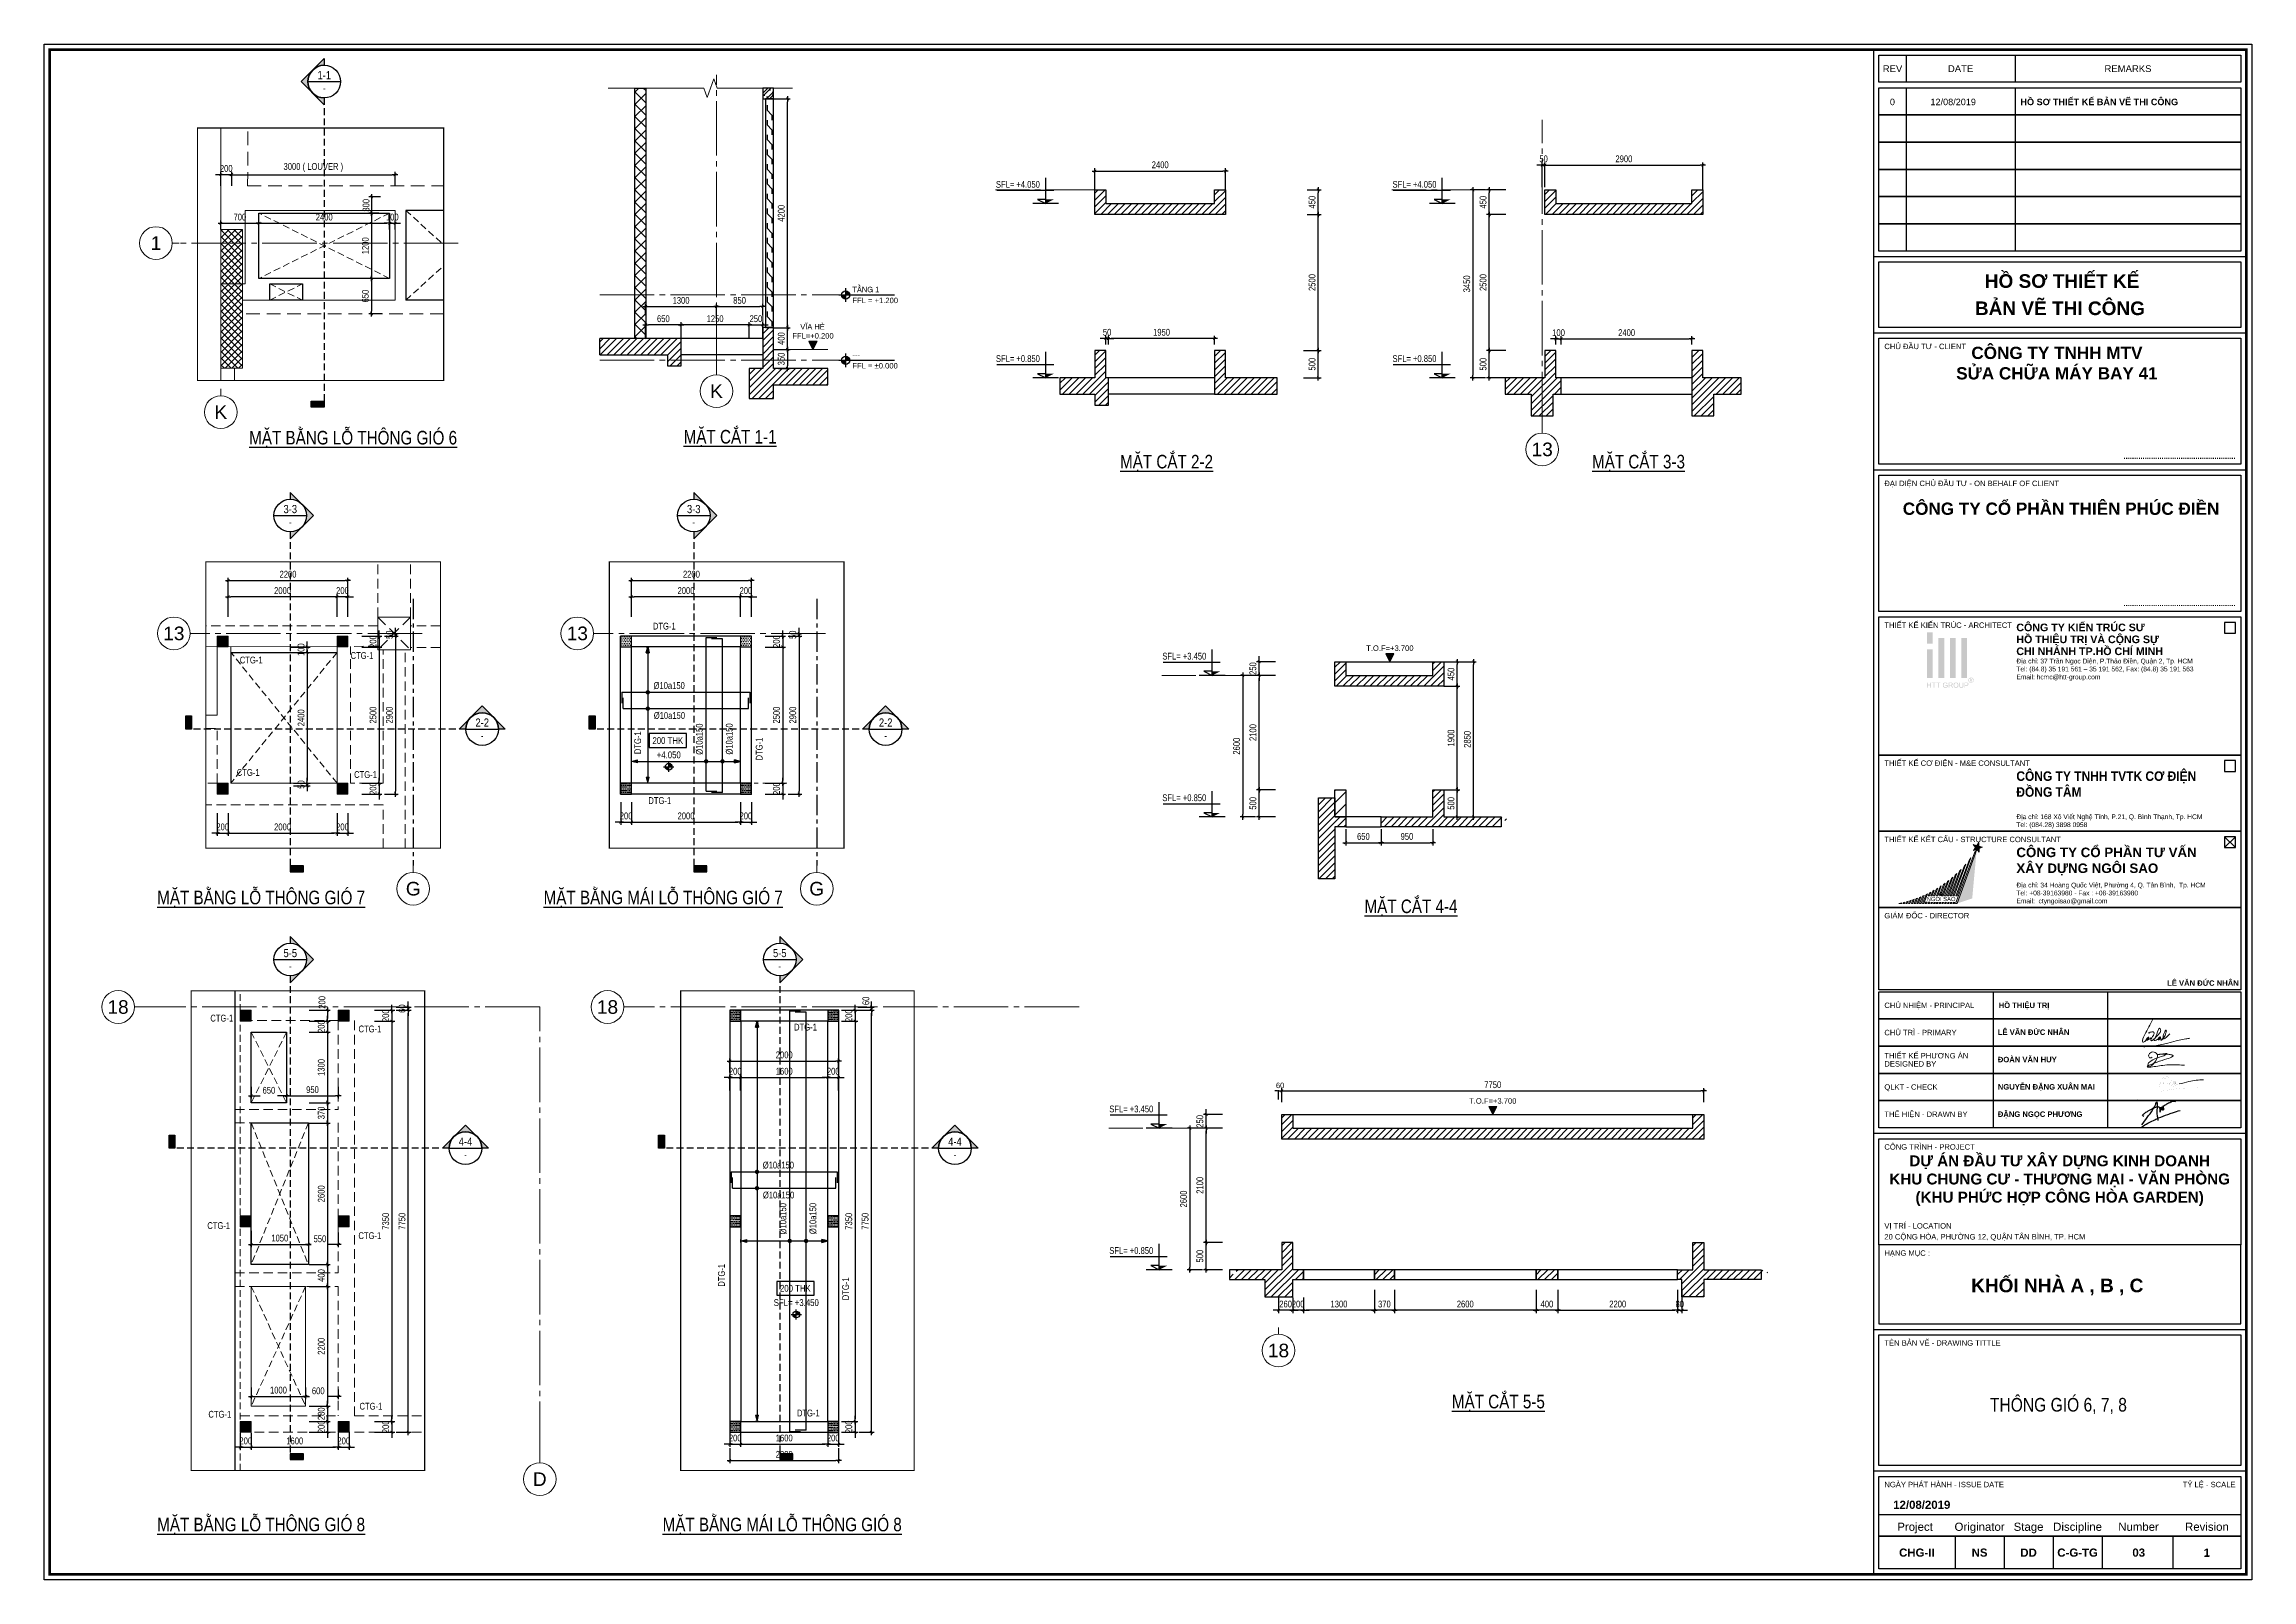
# Model space of a CAD drawing. Header units: millimetres. Extents: x -3582679 to -3542129, y 680309 to 797609.
# Drawn here: x -3582679 to -3542129, y 710009 to 738209 of the extents above; entities that cross this region are included whole.
import ezdxf
from ezdxf.enums import TextEntityAlignment as Align

# ---------------------------------------------------------------- set-up
doc = ezdxf.new("R2010")
doc.units = ezdxf.units.MM
doc.header["$LTSCALE"] = 100
doc.header["$MEASUREMENT"] = 0
for name, pattern in [('A14-Chi tiet Thong gio ham$0$HTT Center', [13, 10, -1, 1, -1]), ('BLOCK A - CHI TIET THANG 4$0$HIDDEN', [0.375, 0.25, -0.125]), ('BLOCK B - CHI TIET THANG 5$0$$0$HIDDEN', [0.375, 0.25, -0.125]), ('CENTER', [2, 1.25, -0.25, 0.25, -0.25]), ('HIDDEN', [0.375, 0.25, -0.125]), ('MB_Luoi truc$0$HTT Hidden 21', [3, 2, -1])]:
    doc.linetypes.add(name, pattern=pattern)
doc.layers.get('0').update_dxf_attribs({"lineweight": 9})
for name, color, linetype, lineweight in [("'S_Concrete_Cont_2 Normal", 2, 'Continuous', 13), ("'S_General_Hidden_1 Thin", 1, 'HIDDEN', 18), ('A14-Chi tiet Thong gio ham$0$Dim 50', 1, 'Continuous', 5), ('A14-Chi tiet Thong gio ham$0$Ky hieu Truc', 1, 'Continuous', 5), ('A14-Chi tiet Thong gio ham$0$Luoi Truc', 251, 'A14-Chi tiet Thong gio ham$0$HTT Center', 9), ('A14-Chi tiet Thong gio ham$0$Net Thay khac', 30, 'Continuous', 15), ('CHG_XX_Khung ten$0$TEXT', 7, 'Continuous', 15), ('NS-Pier', 150, 'Continuous', 9), ('S_Concrete_Cont_1 Opening', 8, 'HIDDEN', 5), ('S_Concrete_Cont_2 Normal', 2, 'Continuous', 13), ('TEXT', 7, 'Continuous', 15)]:
    doc.layers.add(name, color=color, linetype=linetype, lineweight=lineweight)
for name, color, linetype in [('01PM. TEXT A', 3, 'Continuous'), ('02PM. TEXT B', 4, 'Continuous'), ('04PM. THIN', 7, 'Continuous'), ('05PM. FRAME', 4, 'Continuous'), ('07PM. WACO', 6, 'Continuous'), ('11PM. DIM', 2, 'Continuous'), ('12PM. GRID', 8, 'CENTER'), ('13PM. HATCH', 8, 'Continuous'), ('A14-Chi tiet Thong gio ham$0$Brick Wall', 4, 'Continuous'), ('A14-Chi tiet Thong gio ham$0$Concrete Line', 6, 'Continuous'), ('A14-Chi tiet Thong gio ham$0$Floor', 3, 'Continuous'), ('A14-Chi tiet Thong gio ham$0$Hatch vat lieu', 252, 'Continuous'), ('A14-Chi tiet Thong gio ham$0$MEP-M-FITTING-50', 3, 'Continuous'), ('A14-Chi tiet Thong gio ham$0$Podium Level', 94, 'Continuous'), ('CHG_XX_Khung ten$0$TKTC', 1, 'Continuous'), ('mb_cot tang 1-3$0$Concrete Line', 6, 'Continuous'), ('S-Hatch', 8, 'Continuous'), ('Vach VH3', 3, 'Continuous')]:
    doc.layers.add(name, color=color, linetype=linetype)
doc.layers.add('CHG_XX_Khung ten$0$A1 BORDER$0$DGIONG', color=7, linetype='Continuous', lineweight=13, true_color=0x29ffff)
doc.layers.add('CHG_XX_Khung ten$0$A1 BORDER$0$STICK', color=7, linetype='Continuous', lineweight=9, true_color=0xe60000)
doc.styles.add('$0$title block pccc$0$Arial - Bold', font='arialbd.ttf', dxfattribs={"height": 2.5})
doc.styles.add('[PMDC2013]STYLE', font='arial.ttf', dxfattribs={"width": 0.8})
doc.styles.add('A14-Chi tiet Thong gio ham$0$Arial_C', font='arial.ttf')
doc.styles.add('A14-Chi tiet Thong gio ham$0$VNI-HelveC', font='VHELVCN_0.TTF')
doc.styles.add('BLOCK A - CHI TIET THANG 1$0$VNI-HelveC', font='VHELVCN_0.TTF')
doc.styles.add('BLOCK B - CHI TIET THANG 5$0$$0$Title Block Bold', font='VHELVEB_0.TTF')
doc.styles.add('BLOCK B - CHI TIET THANG 5$0$VNI-HelveCB', font='VHELVCB_0.TTF')
doc.styles.add('CHG_XX_Khung ten$0$A1 BORDER$0$ARIAL', font='arial.ttf')
doc.styles.add('CHG_XX_Khung ten$0$A1 BORDER$0$Arial - Bold', font='arialbd.ttf', dxfattribs={"height": 2.5})
doc.styles.add('CHG_XX_Khung ten$0$A1 BORDER$0$Star-AvoBold', font='VAVOB_0.TTF')
doc.styles.add('CHG_XX_Khung ten$0$A1 BORDER$0$Title Block DD$0$ARIAL', font='arial.ttf')
doc.styles.add('CHG_XX_Khung ten$0$A1 BORDER$0$Title Block DD$0$Arial - Bold', font='arialbd.ttf', dxfattribs={"height": 2.5})
doc.styles.add('CHG_XX_Khung ten$0$arial', font='arial.ttf')
doc.styles.add('CHG_XX_Khung ten$0$Arial - Bold', font='arialbd.ttf')
doc.styles.add('CHG_XX_Khung ten$0$ArialB', font='arialbd.ttf')
doc.styles.add('CHG_XX_Khung ten$0$title block pccc$0$ARIAL', font='arial.ttf')
doc.styles.add('CHG_XX_Khung ten$0$title block pccc$0$Arial - Bold', font='arialbd.ttf', dxfattribs={"height": 2.5})
doc.styles.add('ISOCP', font='Isocp.shx', dxfattribs={"bigfont": 'as_sym.shx'})
doc.styles.add('TB', font='arial.ttf', dxfattribs={"width": 0.8})
doc.styles.add('TTP-HelCon', font='VHELVCN_0.TTF')
doc.styles.add('VN', font='VHELVCB_0.TTF')
doc.dimstyles.new('20', dxfattribs={"dimtxt": 250, "dimasz": 200, "dimexe": 250, "dimexo": 0, "dimgap": 100, "dimtad": 1, "dimdec": 0, "dimlfac": 0.2, "dimzin": 0, "dimdsep": 46, "dimtxsty": '[PMDC2013]STYLE', "dimblk": 'TICK', "dimcen": 0, "dimdle": 300, "dimclrd": 2, "dimclre": 2, "dimclrt": 4, "dimadec": 0, "dimazin": 0, "dimtfac": 0.004, "dimtdec": 0, "dimtix": 1, "dimtmove": 2, "dimatfit": 3, "dimldrblk": 'TICK', "dimfxl": 1, "dimtvp": 0.8, "dimtolj": 1, "dimtzin": 0, "dimarcsym": 0})
doc.dimstyles.new('A14-Chi tiet Thong gio ham$0$Dim 50 (A1-A2)', dxfattribs={"dimscale": 50, "dimtxt": 2, "dimasz": 0.7, "dimexe": 0, "dimexo": 1, "dimgap": 1, "dimtad": 1, "dimdec": 0, "dimzin": 12, "dimdsep": 46, "dimtxsty": 'A14-Chi tiet Thong gio ham$0$VNI-HelveC', "dimblk": 'A14-Chi tiet Thong gio ham$0$_Dot', "dimcen": 1, "dimclrd": 256, "dimclre": 256, "dimclrt": 3, "dimadec": 0, "dimazin": 0, "dimtfac": 1, "dimtdec": 0, "dimtix": 1, "dimtmove": 2, "dimatfit": 3, "dimldrblk": 'A14-Chi tiet Thong gio ham$0$HTT Arrow 30', "dimfxl": 1, "dimtolj": 1, "dimtzin": 0, "dimarcsym": 0})
pattern_1 = [(45, (562.94, 7981.775), (-61.8718434, 61.8718434), [])]

# ---------------------------------------------------------------- blocks, each defined once
blk = doc.blocks.new('CHG_XX_Khung ten$0$A1 BORDER$0$HTT-Logo')
at = {"true_color": 0x134fb3}
h = blk.add_hatch(color=154, dxfattribs=at)
h.paths.add_polyline_path([(3, 29.1), (0, 29.1), (0, 23.1), (3, 23.1)])
h.paths.add_polyline_path([(3, 20.1), (0, 20.1), (0, 5.1), (3, 5.1)])
h.paths.add_polyline_path([(9, 26.1), (6, 26.1), (6, 5.1), (9, 5.1)])
h.paths.add_polyline_path([(15, 26.1), (12, 26.1), (12, 5.1), (15, 5.1)])
h.paths.add_polyline_path([(21, 26.1), (18, 26.1), (18, 5.1), (21, 5.1)])
h.paths.add_polyline_path([(2.1, 2.7), (1.8, 2.7), (1.8, 1.6), (0.4, 1.6), (0.4, 2.7), (0, 2.7), (0, 0), (0.4, 0), (0.4, 1.3), (1.8, 1.3), (1.8, 0), (2.1, 0)])
h.paths.add_polyline_path([(4.6, 2.7), (2.5, 2.7), (2.5, 2.4), (3.4, 2.4), (3.4, 0), (3.8, 0), (3.8, 2.4), (4.6, 2.4)])
h.paths.add_polyline_path([(7, 2.7), (4.8, 2.7), (4.8, 2.4), (5.7, 2.4), (5.7, 0), (6.1, 0), (6.1, 2.4), (7, 2.4)])
h.paths.add_polyline_path([(8.6, 1.4), (8.6, 1.4), (8.7, 1.6), (8.7, 1.7), (8.7, 1.9), (8.8, 2), (8.9, 2.2), (9, 2.3), (9.2, 2.4), (9.3, 2.4), (9.4, 2.4), (9.6, 2.4), (9.8, 2.4), (10, 2.4), (10.1, 2.3), (10.3, 2.2), (10.3, 2), (10.4, 1.9), (10.7, 1.9), (10.7, 2.1), (10.6, 2.3), (10.5, 2.4), (10.4, 2.5), (10.3, 2.6), (10.2, 2.7), (10.1, 2.7), (10, 2.7), (9.8, 2.7), (9.6, 2.7), (9.6, 2.7), (9.4, 2.7), (9.2, 2.7), (9.1, 2.6), (8.9, 2.6), (8.9, 2.6), (8.7, 2.5), (8.6, 2.4), (8.5, 2.2), (8.4, 2.1), (8.4, 2), (8.3, 1.8), (8.3, 1.7), (8.3, 1.5), (8.3, 1.3), (8.3, 1.3), (8.3, 1.1), (8.3, 0.9), (8.4, 0.8), (8.4, 0.6), (8.5, 0.6), (8.6, 0.4), (8.7, 0.3), (8.8, 0.2), (8.9, 0.1), (9, 0.1), (9.2, 0), (9.3, 0), (9.5, 0), (9.7, 0), (9.7, 0), (9.9, 0), (10.1, 0), (10.2, 0.1), (10.3, 0.1), (10.5, 0.2), (10.6, 0.3), (10.8, 0.4), (10.8, 1.4), (9.6, 1.4), (9.6, 1.1), (10.4, 1.1), (10.4, 0.6), (10.4, 0.5), (10.3, 0.4), (10.1, 0.4), (10, 0.3), (9.8, 0.3), (9.6, 0.3), (9.6, 0.3), (9.4, 0.3), (9.3, 0.3), (9.1, 0.4), (9, 0.5), (8.9, 0.6), (8.8, 0.8), (8.7, 0.9), (8.7, 1), (8.7, 1.2)])
h.paths.add_polyline_path([(13.2, 1.4), (13.3, 1.5), (13.3, 1.5), (13.4, 1.6), (13.4, 1.8), (13.5, 2), (13.5, 2.1), (13.4, 2.2), (13.3, 2.4), (13.3, 2.4), (13.2, 2.5), (13, 2.6), (13, 2.6), (12.9, 2.7), (12.7, 2.7), (12.5, 2.7), (11.3, 2.7), (11.3, 0), (11.7, 0), (11.7, 1.2), (12.1, 1.2), (12.1, 1.2), (12.3, 1.2), (12.4, 1.1), (12.5, 1.1), (12.6, 0.9), (12.7, 0.9), (12.8, 0.7), (12.9, 0.6), (13.2, 0), (13.7, 0), (13.2, 0.7), (13.1, 0.8), (13, 1), (12.9, 1.1), (12.9, 1.1), (12.7, 1.2), (12.9, 1.3), (13, 1.3)])
h.paths.add_polyline_path([(11.7, 1.5), (11.7, 2.4), (12.5, 2.4), (12.7, 2.4), (12.8, 2.4), (13, 2.3), (13.1, 2.1), (13.1, 2), (13.1, 1.9), (13, 1.7), (13, 1.6), (12.8, 1.6), (12.6, 1.5), (12.4, 1.5)], flags=16)
h.paths.add_polyline_path([(16.5, 1.4), (16.5, 1.6), (16.4, 1.8), (16.4, 1.9), (16.3, 2.1), (16.3, 2.1), (16.2, 2.2), (16.1, 2.4), (16, 2.5), (15.9, 2.6), (15.8, 2.6), (15.7, 2.7), (15.5, 2.7), (15.4, 2.7), (15.2, 2.7), (15.2, 2.7), (15, 2.7), (14.8, 2.7), (14.7, 2.6), (14.5, 2.6), (14.4, 2.5), (14.3, 2.4), (14.2, 2.3), (14.1, 2.1), (14, 2), (14, 1.8), (13.9, 1.7), (13.9, 1.5), (13.9, 1.3), (13.9, 1.3), (13.9, 1.1), (14, 1), (14, 0.8), (14.1, 0.6), (14.1, 0.6), (14.2, 0.5), (14.3, 0.3), (14.4, 0.2), (14.5, 0.1), (14.6, 0.1), (14.7, 0), (14.9, 0), (15, 0), (15.2, 0), (15.2, 0), (15.4, 0), (15.5, 0), (15.7, 0), (15.9, 0.1), (15.9, 0.1), (16, 0.2), (16.1, 0.3), (16.2, 0.5), (16.3, 0.6), (16.4, 0.7), (16.4, 0.8), (16.5, 1), (16.5, 1.2), (16.5, 1.3)])
h.paths.add_polyline_path([(14.3, 1.4), (14.3, 1.6), (14.3, 1.8), (14.4, 2), (14.5, 2.1), (14.6, 2.2), (14.7, 2.3), (14.9, 2.4), (15, 2.4), (15.2, 2.4), (15.4, 2.4), (15.5, 2.4), (15.7, 2.3), (15.8, 2.2), (15.9, 2.1), (16, 1.9), (16, 1.9), (16.1, 1.7), (16.1, 1.5), (16.1, 1.3), (16.1, 1.1), (16.1, 0.9), (16, 0.8), (16, 0.7), (15.9, 0.5), (15.8, 0.5), (15.7, 0.4), (15.5, 0.3), (15.4, 0.3), (15.2, 0.3), (15.1, 0.3), (15, 0.3), (14.8, 0.3), (14.7, 0.4), (14.5, 0.5), (14.4, 0.7), (14.4, 0.8), (14.3, 1), (14.3, 1.1), (14.3, 1.3)], flags=16)
h.paths.add_polyline_path([(17.3, 2.7), (17, 2.7), (17, 1.1), (17, 0.9), (17, 0.7), (17, 0.6), (17.1, 0.5), (17.1, 0.4), (17.2, 0.3), (17.3, 0.2), (17.4, 0.1), (17.5, 0), (17.7, 0), (17.8, 0), (18, 0), (18.2, 0), (18.4, 0), (18.5, 0), (18.7, 0.1), (18.7, 0.1), (18.8, 0.2), (18.9, 0.3), (19, 0.5), (19, 0.6), (19.1, 0.8), (19.1, 0.9), (19.1, 1.1), (19.1, 2.7), (18.7, 2.7), (18.7, 1.1), (18.7, 1.1), (18.7, 0.9), (18.7, 0.7), (18.6, 0.6), (18.6, 0.5), (18.5, 0.4), (18.4, 0.3), (18.2, 0.3), (18, 0.3), (17.9, 0.3), (17.7, 0.3), (17.6, 0.4), (17.5, 0.5), (17.4, 0.6), (17.3, 0.8), (17.3, 0.9), (17.3, 1.1)])
h.paths.add_polyline_path([(21.4, 1.3), (21.5, 1.3), (21.6, 1.4), (21.7, 1.6), (21.7, 1.7), (21.7, 1.9), (21.7, 2), (21.7, 2.1), (21.7, 2.3), (21.6, 2.4), (21.4, 2.5), (21.4, 2.6), (21.3, 2.6), (21.1, 2.7), (21, 2.7), (20.9, 2.7), (20.7, 2.7), (19.7, 2.7), (19.7, 0), (20, 0), (20, 1.1), (20.7, 1.1), (20.8, 1.1), (21, 1.1), (21.1, 1.1), (21.3, 1.2)])
h.paths.add_polyline_path([(20, 1.4), (20, 2.4), (20.7, 2.4), (20.9, 2.4), (21.1, 2.4), (21.2, 2.3), (21.3, 2.2), (21.3, 2.1), (21.4, 1.9), (21.4, 1.8), (21.3, 1.7), (21.2, 1.5), (21.1, 1.5), (20.9, 1.4), (20.7, 1.4)], flags=16)
h.paths.add_polyline_path([(23.9, 2.8), (24, 2.9), (24.1, 3), (24.2, 3.1), (24.3, 3.2), (24.4, 3.3), (24.4, 3.4), (24.5, 3.6), (24.5, 3.8), (24.5, 3.9), (24.5, 4), (24.5, 4.1), (24.5, 4.3), (24.4, 4.5), (24.3, 4.6), (24.3, 4.7), (24.2, 4.8), (24.1, 4.9), (24, 5), (23.8, 5.1), (23.8, 5.2), (23.6, 5.2), (23.4, 5.3), (23.3, 5.3), (23.1, 5.3), (23.1, 5.3), (22.9, 5.3), (22.8, 5.3), (22.6, 5.2), (22.4, 5.1), (22.4, 5.1), (22.2, 5), (22.1, 4.9), (22, 4.8), (21.9, 4.6), (21.9, 4.6), (21.8, 4.4), (21.8, 4.3), (21.7, 4.1), (21.7, 3.9), (21.7, 3.9), (21.8, 3.7), (21.8, 3.5), (21.8, 3.4), (21.9, 3.2), (22, 3.2), (22, 3), (22.2, 2.9), (22.3, 2.8), (22.4, 2.7), (22.5, 2.7), (22.6, 2.6), (22.8, 2.6), (23, 2.5), (23.1, 2.5), (23.2, 2.5), (23.3, 2.6), (23.5, 2.6), (23.7, 2.6), (23.8, 2.7)])
h.paths.add_polyline_path([(22.5, 2.9), (22.5, 3), (22.3, 3.1), (22.2, 3.2), (22.1, 3.4), (22.1, 3.4), (22, 3.6), (22, 3.8), (22, 3.9), (22, 4), (22, 4.2), (22, 4.4), (22.1, 4.5), (22.2, 4.6), (22.3, 4.7), (22.4, 4.8), (22.6, 4.9), (22.6, 5), (22.8, 5), (23, 5.1), (23.1, 5.1), (23.2, 5.1), (23.4, 5.1), (23.5, 5), (23.7, 4.9), (23.8, 4.9), (23.9, 4.8), (24, 4.6), (24.1, 4.5), (24.2, 4.4), (24.2, 4.3), (24.3, 4.1), (24.3, 3.9), (24.3, 3.8), (24.3, 3.7), (24.2, 3.5), (24.1, 3.4), (24.1, 3.3), (24, 3.1), (23.8, 3), (23.7, 2.9), (23.6, 2.9), (23.5, 2.8), (23.3, 2.8), (23.1, 2.8), (23, 2.8), (22.9, 2.8), (22.7, 2.8)], flags=16)
h.paths.add_polyline_path([(22.5, 3.2), (22.5, 4.7), (23, 4.7), (23.2, 4.6), (23.4, 4.6), (23.5, 4.5), (23.6, 4.5), (23.7, 4.3), (23.7, 4.2), (23.6, 4.1), (23.6, 4), (23.4, 3.9), (23.2, 3.8), (23.4, 3.7), (23.5, 3.6), (23.6, 3.5), (23.8, 3.2), (23.5, 3.2), (23.3, 3.4), (23.2, 3.6), (23.1, 3.7), (23.1, 3.7), (22.9, 3.8), (22.9, 3.8), (22.8, 3.8), (22.8, 3.2)], flags=0)
h.paths.add_polyline_path([(22.8, 4), (22.8, 4.4), (23, 4.4), (23.1, 4.4), (23.3, 4.4), (23.4, 4.3), (23.4, 4.2), (23.3, 4.1), (23.2, 4), (23, 4)], flags=0)
blk = doc.blocks.new('CHG_XX_Khung ten')
at = {"layer": 'CHG_XX_Khung ten$0$A1 BORDER$0$DGIONG'}
h = blk.add_hatch(color=256, dxfattribs=at)
h.paths.add_polyline_path([(724.94, 283.19), (724.15, 281.97), (717.19, 263.38), (717.7, 263.38)])
h.paths.add_polyline_path([(722.81, 280.17), (722.1, 279.22), (717.21, 266.21), (717.72, 266.21)], flags=17)
h.paths.add_polyline_path([(720.93, 277.8), (720.27, 277.04), (716.19, 266.22), (716.7, 266.22)])
h.paths.add_polyline_path([(719.23, 275.93), (718.6, 275.29), (715.18, 266.22), (715.69, 266.22)])
h.paths.add_polyline_path([(717.65, 274.38), (717.03, 273.81), (714.16, 266.22), (714.67, 266.22)])
h.paths.add_polyline_path([(716.14, 273.03), (715.61, 272.59), (713.15, 266.22), (713.66, 266.22)])
h.paths.add_polyline_path([(714.69, 271.86), (714.17, 271.45), (712.13, 266.23), (712.64, 266.23)])
h.paths.add_polyline_path([(713.29, 270.81), (712.76, 270.43), (711.57, 267.46), (712.07, 267.47)])
h.paths.add_polyline_path([(710.1, 266.23), (710.61, 266.24), (711.93, 269.87), (711.48, 269.56)])
h.paths.add_polyline_path([(710.61, 269.02), (710.13, 268.73), (709.08, 266.24), (709.59, 266.24)])
h.paths.add_polyline_path([(709.31, 268.26), (708.82, 267.97), (708.07, 266.24), (708.58, 266.24)])
h.paths.add_polyline_path([(708.04, 267.56), (707.54, 267.3), (707.05, 266.25), (707.56, 266.25)])
h.paths.add_polyline_path([(716.84, 263.8), (716.33, 263.8), (716.18, 263.38), (716.69, 263.38)])
h.paths.add_polyline_path([(715.67, 263.39), (715.82, 263.8), (715.32, 263.8), (715.16, 263.39)])
h.paths.add_polyline_path([(714.15, 263.39), (714.65, 263.39), (714.8, 263.8), (714.3, 263.8)])
h.paths.add_polyline_path([(713.13, 263.39), (713.64, 263.4), (713.79, 263.81), (713.28, 263.81)])
h.paths.add_polyline_path([(712.77, 263.81), (712.27, 263.81), (712.11, 263.39), (712.62, 263.4)])
h.paths.add_polyline_path([(711.25, 263.81), (711.1, 263.4), (711.61, 263.4), (711.76, 263.81)])
h.paths.add_polyline_path([(710.59, 263.4), (710.74, 263.82), (710.24, 263.82), (710.08, 263.4)])
h.paths.add_polyline_path([(709.73, 263.82), (709.22, 263.82), (709.07, 263.41), (709.57, 263.41)])
h.paths.add_polyline_path([(708.71, 263.82), (708.21, 263.82), (708.05, 263.41), (708.56, 263.41)])
h.paths.add_polyline_path([(707.54, 263.41), (707.69, 263.83), (707.19, 263.83), (707.03, 263.41)])
h.paths.add_polyline_path([(706.68, 263.83), (706.17, 263.83), (706.02, 263.42), (706.53, 263.42)])
h.paths.add_polyline_path([(705, 263.42), (705.51, 263.42), (706.79, 266.93), (706.4, 266.74)])
h.paths.add_polyline_path([(703.97, 263.37), (704.48, 263.37), (705.57, 266.36), (705.14, 266.17)])
h.paths.add_polyline_path([(704.36, 265.84), (703.91, 265.65), (702.96, 263.38), (703.46, 263.38)])
h.paths.add_polyline_path([(703.17, 265.37), (702.69, 265.19), (701.94, 263.38), (702.45, 263.38)])
h.paths.add_polyline_path([(702, 264.94), (701.5, 264.77), (700.92, 263.38), (701.43, 263.38)])
h.paths.add_polyline_path([(700.84, 264.56), (700.33, 264.4), (699.91, 263.39), (700.42, 263.39)])
h.paths.add_polyline_path([(699.7, 264.21), (699.18, 264.06), (698.89, 263.39), (699.4, 263.39)])
h.paths.add_polyline_path([(698.57, 263.9), (698.04, 263.77), (697.87, 263.38), (698.38, 263.39)])
h.paths.add_polyline_path([(697.37, 263.39), (697.45, 263.63), (696.91, 263.51), (696.35, 263.38)])
blk.add_hatch(color=256, dxfattribs=at).paths.add_polyline_path([(724.92, 283.21), (717.68, 263.38), (723.28, 265.27)])
at = {"layer": 'CHG_XX_Khung ten$0$A1 BORDER$0$STICK'}
for points in [[(723.71, 282.88), (725.74, 285.75), (725.8, 282.26), (723.67, 285.06), (727.02, 284.03)], [(725.76, 284.41), (724.96, 284.66), (724.49, 283.98), (724.99, 283.32), (725.77, 283.6)], [(711.25, 266.22), (711.64, 267.39), (712.01, 266.22), (711.02, 266.95), (712.24, 266.93)], [(711.87, 266.67), (711.78, 266.94), (711.49, 266.94), (711.4, 266.67), (711.63, 266.5)]]:
    blk.add_hatch(color=256, dxfattribs=at).paths.add_polyline_path(points)
for p, q in [((687, 577), (687, 17)), ((687, 501), (824, 501)), ((687, 473), (824, 473)), ((687, 422.69), (824, 422.69)), ((816, 283.93), (820, 287.93)), ((820, 283.93), (816, 287.93)), ((687, 179), (824, 179)), ((687, 107), (824, 107)), ((687, 55), (824, 55))]:
    blk.add_line(p, q)
at = {"linetype": 'Continuous'}
for p, q in [((699, 575), (699, 565)), ((739, 575), (739, 565)), ((699, 563), (699, 503)), ((739, 563), (739, 503)), ((689, 39), (822, 39)), ((716.98, 31), (716.98, 19)), ((734.98, 31), (734.98, 19)), ((752.98, 31), (752.98, 19)), ((770.98, 31), (770.98, 19)), ((797, 31), (797, 19))]:
    blk.add_line(p, q, dxfattribs=at)
at = {"color": 9, "linetype": 'Continuous'}
for p, q in [((731, 231), (731, 181)), ((773, 231), (773, 181))]:
    blk.add_line(p, q, dxfattribs=at)
for points in [[(15, 579), (826, 579), (826, 15), (15, 15)], [(816, 362.62), (820, 362.62), (820, 366.62), (816, 366.62)], [(816, 311.93), (820, 311.93), (820, 315.93), (816, 315.93)], [(816, 283.93), (820, 283.93), (820, 287.93), (816, 287.93)]]:
    blk.add_lwpolyline(points, close=True)
at = {"color": 4, "linetype": 'Continuous', "const_width": 1}
blk.add_lwpolyline([(17, 577), (824, 577), (824, 17), (17, 17)], close=True, dxfattribs=at)
at = {"linetype": 'Continuous'}
for points in [[(822, 565), (689, 565), (689, 575), (822, 575)], [(822, 553), (689, 553), (689, 563), (822, 563)], [(822, 543), (689, 543), (689, 553), (822, 553)], [(822, 533), (689, 533), (689, 543), (822, 543)], [(822, 523), (689, 523), (689, 533), (822, 533)], [(822, 513), (689, 513), (689, 523), (822, 523)], [(822, 503), (689, 503), (689, 513), (822, 513)], [(689, 499), (822, 499), (822, 475), (689, 475)], [(689, 368.62), (822, 368.62), (822, 317.93), (689, 317.93)], [(689, 317.93), (822, 317.93), (822, 289.93), (689, 289.93)], [(689, 289.93), (822, 289.93), (822, 261.93), (689, 261.93)], [(689, 177), (822, 177), (822, 138), (689, 138)], [(689, 109), (822, 109), (822, 138), (689, 138)], [(689, 105), (822, 105), (822, 57), (689, 57)], [(689, 53), (822, 53), (822, 31), (689, 31)], [(822, 19), (689, 19), (689, 31), (822, 31)]]:
    blk.add_lwpolyline(points, close=True, dxfattribs=at)
at = {"color": 9, "linetype": 'Continuous'}
for points in [[(689, 261.93), (822, 261.93), (822, 231.73), (689, 231.73)], [(822, 221), (689, 221), (689, 231), (822, 231)], [(822, 211), (689, 211), (689, 221), (822, 221)], [(822, 201), (689, 201), (689, 211), (822, 211)], [(822, 191), (689, 191), (689, 201), (822, 201)], [(822, 181), (689, 181), (689, 191), (822, 191)]]:
    blk.add_lwpolyline(points, close=True, dxfattribs=at)
blk.add_lwpolyline([(822, 211), (689, 211), (822, 211)], dxfattribs=at)
at = {"color": 1}
for points in [[(785.43, 181.21), (786.17, 181.73), (788.31, 183), (790.34, 184), (791.77, 184.64), (795.08, 185.91), (796.87, 186.5), (799.7, 187.42)], [(785.63, 182.08), (787.56, 184.76), (789.61, 187.7), (790.35, 188.98), (790.79, 189.92), (791.06, 190.59), (791.21, 189.09), (791.18, 188.31), (791.14, 187.75), (791.09, 186.47), (791.21, 185.58), (791.42, 184.31), (791.51, 183.99), (791.51, 183.74)], [(786.29, 185.19), (785.86, 185.61), (786.06, 185.86), (787.11, 186.7), (788.17, 187.35), (789.1, 187.9), (790.12, 188.41), (790.69, 188.61), (791.04, 188.74), (791.47, 188.79), (791.73, 188.72), (791.92, 188.61), (792.08, 188.33), (792.16, 188.06), (792.21, 187.84), (792.21, 187.27), (792.2, 187.05), (792.23, 186.85), (792.39, 187.1), (792.48, 187.84), (792.46, 188.12), (792.44, 188.61), (792.46, 188.03), (792.53, 187.67), (792.73, 187.74), (792.86, 187.87), (792.9, 188.09), (792.9, 188.28), (792.87, 188.7), (792.91, 188.19), (792.93, 187.79), (792.94, 187.69), (793.11, 187.61), (793.31, 187.73), (793.45, 187.93), (793.48, 188.22), (793.48, 188.64), (793.48, 189.05), (793.48, 188.49), (793.56, 187.84), (793.63, 187.45), (793.48, 188.6), (793.51, 188.92), (794.2, 189.45), (794.72, 189.76), (795.44, 190.17), (796.2, 190.5), (796.65, 190.69), (797.26, 190.79), (797.77, 190.74), (797.95, 190.55)]]:
    blk.add_spline(points, degree=3, dxfattribs=at)
at = {"layer": 'CHG_XX_Khung ten$0$A1 BORDER$0$DGIONG'}
for points in [[(719.23, 275.93), (715.69, 266.22), (715.18, 266.22), (718.6, 275.29), (719.23, 275.93)], [(720.93, 277.8), (716.7, 266.22), (716.19, 266.22), (720.27, 277.04), (720.93, 277.8)], [(724.94, 283.19), (717.7, 263.38), (717.19, 263.38), (724.15, 281.97), (724.94, 283.19)], [(722.81, 280.17), (717.72, 266.21), (717.21, 266.21), (722.1, 279.22), (722.81, 280.17)], [(709.31, 268.26), (708.58, 266.24), (708.07, 266.24), (708.82, 267.97), (709.31, 268.26)], [(710.61, 269.02), (709.59, 266.24), (709.08, 266.24), (710.13, 268.73), (710.61, 269.02)], [(711.93, 269.87), (710.61, 266.24), (710.1, 266.23), (711.48, 269.56), (711.93, 269.87)], [(713.29, 270.81), (712.07, 267.47), (711.57, 267.46), (712.76, 270.43), (713.29, 270.81)], [(714.69, 271.86), (712.64, 266.23), (712.13, 266.23), (714.17, 271.45), (714.69, 271.86)], [(716.14, 273.03), (713.66, 266.22), (713.15, 266.22), (715.61, 272.59), (716.14, 273.03)], [(717.65, 274.38), (714.67, 266.22), (714.16, 266.22), (717.03, 273.81), (717.65, 274.38)], [(697.45, 263.63), (697.37, 263.39), (696.35, 263.38), (696.91, 263.51), (697.45, 263.63)], [(698.57, 263.9), (698.38, 263.39), (697.87, 263.38), (698.04, 263.77), (698.57, 263.9)], [(699.7, 264.21), (699.4, 263.39), (698.89, 263.39), (699.18, 264.06), (699.7, 264.21)], [(700.84, 264.56), (700.42, 263.39), (699.91, 263.39), (700.33, 264.4), (700.84, 264.56)], [(702, 264.94), (701.43, 263.38), (700.92, 263.38), (701.5, 264.77), (702, 264.94)], [(703.17, 265.37), (702.45, 263.38), (701.94, 263.38), (702.69, 265.19), (703.17, 265.37)], [(704.36, 265.84), (703.46, 263.38), (702.96, 263.38), (703.91, 265.65), (704.36, 265.84)], [(705.57, 266.36), (704.48, 263.37), (703.97, 263.37), (705.14, 266.17), (705.57, 266.36)], [(706.79, 266.93), (705.51, 263.42), (705, 263.42), (706.4, 266.74), (706.79, 266.93)], [(708.04, 267.56), (707.56, 266.25), (707.05, 266.25), (707.54, 267.3), (708.04, 267.56)]]:
    blk.add_lwpolyline(points, dxfattribs=at)
for points in [[(706.53, 263.42), (706.68, 263.83), (706.17, 263.83), (706.02, 263.42)], [(707.54, 263.41), (707.69, 263.83), (707.19, 263.83), (707.03, 263.41)], [(708.56, 263.41), (708.71, 263.82), (708.21, 263.82), (708.05, 263.41)], [(709.57, 263.41), (709.73, 263.82), (709.22, 263.82), (709.07, 263.41)], [(710.59, 263.4), (710.74, 263.82), (710.24, 263.82), (710.08, 263.4)], [(711.61, 263.4), (711.76, 263.81), (711.25, 263.81), (711.1, 263.4)], [(712.62, 263.4), (712.77, 263.81), (712.27, 263.81), (712.11, 263.39)], [(713.64, 263.4), (713.79, 263.81), (713.28, 263.81), (713.13, 263.39)], [(714.65, 263.39), (714.8, 263.8), (714.3, 263.8), (714.15, 263.39)], [(715.67, 263.39), (715.82, 263.8), (715.32, 263.8), (715.16, 263.39)], [(716.69, 263.38), (716.84, 263.8), (716.33, 263.8), (716.18, 263.38)]]:
    blk.add_lwpolyline(points, close=True, dxfattribs=at)
at = {"layer": 'CHG_XX_Khung ten$0$A1 BORDER$0$STICK'}
for p, q in [((723.67, 285.06), (727.02, 284.03)), ((725.8, 282.26), (723.67, 285.06)), ((723.71, 282.88), (725.74, 285.75)), ((727.02, 284.03), (723.71, 282.88)), ((725.74, 285.75), (725.8, 282.26)), ((711.02, 266.95), (712.24, 266.93)), ((712.01, 266.22), (711.02, 266.95)), ((712.24, 266.93), (711.25, 266.22)), ((711.64, 267.39), (712.01, 266.22))]:
    blk.add_line(p, q, dxfattribs=at)
at = {"layer": 'CHG_XX_Khung ten$0$TEXT', "color": 1}
blk.add_lwpolyline([(801.29, 204.04, -0.124137), (800.16, 204.02, 0.028888), (797.25, 204.19, 0.026156), (793.98, 204.04, 0.007061), (788.86, 203.28, -0.091769), (787.85, 203.27, -0.25841), (787.51, 203.62, -0.039719), (788.28, 204, -0.004242), (791.23, 205.18, -0.019244), (794.8, 206.31, 0.094204), (797.02, 207.28, 0.504882), (796.98, 207.63, 0.07616), (796.3, 207.87, 0.041135), (794.97, 208.03, 0.034641), (791.34, 207.9, 0.01407), (792.8, 208.12, 0.003668), (794.71, 208.36, -0.800617), (794.79, 208.18, -0.093248), (793.21, 207.32, 0.020479), (791.05, 206.59, 0.096842), (788.38, 205.18, 0.259163), (787.77, 203.63, 0.564182), (788.17, 203.39, 0.087383), (789.69, 204.36, 0.156422), (791.35, 207.23, 0.228987), (790.91, 208.45, 0.272068), (789.19, 208.76, 0.293527), (788.08, 207.43, 0.171419), (788.25, 206.94, 0.281707), (788.69, 206.7, 0.217513), (789.34, 206.92)], format="xyb", dxfattribs=at)
at = {"layer": 'CHG_XX_Khung ten$0$TEXT', "color": 1, "const_width": 0.0121}
for points in [[(806.31, 195.73, -0.026807), (805.12, 195.66, 0.027369), (800.25, 195.52, 0.022423), (795.26, 194.89, 0.038275), (791.04, 194.04, 0.053272), (785.95, 192.37, 0.118692), (783.44, 190.96)], [(791.6, 198.34, 0.143835), (794.1, 199.89, -0.075685), (793.5, 197.02, -0.172299), (794.95, 199.92, -0.299798), (795.6, 198.96, -0.170508), (795.36, 197.75, 0.168316), (795.11, 197.03)], [(791.95, 196.04, -0.054469), (792.33, 197.1, 0.103257), (792.78, 199.38)], [(797.47, 197.92, 0.401177), (797.3, 198.32, 0.483935), (795.9, 197.43, 0.196997), (796.02, 196.61, 0.296639), (796.38, 196.53, 0.183057), (797.12, 197.39)], [(797.48, 198.09, 0.142769), (797.07, 197.1, 0.220826), (797.29, 196.56, 0.106687), (798.07, 198.16, 0.181562), (797.64, 197.4, -0.039872), (797.25, 196.09, -0.060225), (798.09, 197.69, 0.017174), (797.52, 196.45, -0.149286), (799.3, 197.16)]]:
    blk.add_lwpolyline(points, format="xyb", dxfattribs=at)
at = {"layer": 'CHG_XX_Khung ten$0$TEXT', "color": 1}
for centre, radius, start, end in [((793.37, 230.45), 33.81, 280.11848, 286.33729), ((808.51, 174.85), 23.83, 90.54478, 103.67882)]:
    blk.add_arc(centre, radius, start, end, dxfattribs=at)
for points in [[(789.62, 220.97), (786.72, 215.31), (785.87, 213.03), (785.94, 212.46), (786.42, 212.53), (787.18, 213.24), (787.77, 213.73), (788.12, 214.16), (788.07, 214.29), (787.94, 214.27), (787.28, 213.56), (787.2, 213.33), (787.26, 213.21), (787.44, 213.16), (787.7, 213.23), (788.87, 214.02)], [(786.22, 211.12), (786.28, 210.87), (786.71, 210.78), (801.78, 213.69), (803.18, 213.88)], [(788.4, 215.73), (788.18, 215.82), (788.21, 216), (788.32, 216.07), (788.7, 216.16), (789.23, 216.24), (789.76, 216.24), (790.01, 216.08), (790.1, 215.79), (790.05, 215.41), (788.96, 213.65), (788.88, 213.4), (788.88, 213.13), (789, 213.02), (789.17, 213.01), (789.51, 213.17), (790.77, 214.27), (791.67, 215.27), (792.3, 216.07), (792.5, 216.66), (792.49, 217.11), (792.33, 217.45), (792.13, 217.58), (791.94, 217.52), (791.73, 217.16), (790.12, 213.5), (790.04, 213.21), (790.14, 213.12), (791.53, 213.7), (792.32, 214.06), (792.42, 214.24), (792.36, 214.39), (792.17, 214.35), (791.86, 214.12), (791.68, 213.82), (791.57, 213.47), (791.67, 213.35), (791.96, 213.42), (792.51, 213.89), (792.61, 213.78), (792.55, 213.52), (792.61, 213.3), (792.77, 213.25), (793.05, 213.46), (794.1, 214.86), (794.42, 215.85), (794.57, 216.45), (794.53, 216.83), (794.42, 216.89), (794.27, 216.8), (794.14, 216.57), (793.62, 215.47), (793.41, 214.74), (793.36, 214.18), (793.41, 213.82), (793.56, 213.67), (793.77, 213.71), (794.19, 213.99), (795.35, 214.98), (795.89, 215.51)]]:
    blk.add_spline(points, degree=3, dxfattribs=at)
at = {"xscale": 0.7, "yscale": 0.7, "zscale": 0.7}
blk.add_blockref('CHG_XX_Khung ten$0$A1 BORDER$0$HTT-Logo', (706.68, 342.64), dxfattribs=at)
for s, height, style, p in [('REV', 2.5, 'CHG_XX_Khung ten$0$A1 BORDER$0$ARIAL', (694, 570)), ('DATE', 2.5, 'CHG_XX_Khung ten$0$A1 BORDER$0$ARIAL', (719, 570)), ('REMARKS', 2.5, 'CHG_XX_Khung ten$0$A1 BORDER$0$ARIAL', (780.5, 570)), ('0', 2.39, 'CHG_XX_Khung ten$0$arial', (693.97, 557.78)), ('12/08/2019', 2.389, 'CHG_XX_Khung ten$0$arial', (716.29, 557.78)), ('12/08/2019', 3, 'CHG_XX_Khung ten$0$A1 BORDER$0$Arial - Bold', (704.75, 42.57)), ('Project', 3, 'CHG_XX_Khung ten$0$A1 BORDER$0$ARIAL', (702.28, 34.5)), ('Originator', 3, 'CHG_XX_Khung ten$0$A1 BORDER$0$ARIAL', (725.98, 34.5)), ('Stage', 3, 'CHG_XX_Khung ten$0$A1 BORDER$0$ARIAL', (743.98, 34.5)), ('Discipline', 3, 'CHG_XX_Khung ten$0$A1 BORDER$0$ARIAL', (761.98, 34.5)), ('Number', 3, 'CHG_XX_Khung ten$0$A1 BORDER$0$ARIAL', (784.37, 34.5)), ('Revision', 3, 'CHG_XX_Khung ten$0$A1 BORDER$0$ARIAL', (809.5, 34.5)), ('CHG-II', 3, 'CHG_XX_Khung ten$0$A1 BORDER$0$Arial - Bold', (702.94, 25)), ('NS', 3, 'CHG_XX_Khung ten$0$A1 BORDER$0$Arial - Bold', (725.98, 25)), ('DD', 3, 'CHG_XX_Khung ten$0$A1 BORDER$0$Arial - Bold', (743.98, 25)), ('1', 3, 'CHG_XX_Khung ten$0$arial', (809.36, 24.93))]:
    blk.add_text(s, height=height, dxfattribs=dict(style=style)).set_placement(p, align=Align.MIDDLE_CENTER)
for s, height, style, p in [('HỒ SƠ THIẾT KẾ BẢN VẼ THI CÔNG', 2.3887, 'CHG_XX_Khung ten$0$ArialB', (741, 557.78)), ('CHỦ ĐẦU TƯ - CLIENT', 2, 'CHG_XX_Khung ten$0$A1 BORDER$0$Title Block DD$0$ARIAL', (691, 468)), ('ĐẠI DIỆN CHỦ ĐẦU TƯ - ON BEHALF OF CLIENT ', 2, 'CHG_XX_Khung ten$0$A1 BORDER$0$Title Block DD$0$ARIAL', (691, 417.69)), ('THIẾT KẾ KIẾN TRÚC - ARCHITECT', 2, 'CHG_XX_Khung ten$0$A1 BORDER$0$ARIAL', (691, 365.62)), ('THIẾT KẾ CƠ ĐIỆN - M&E CONSULTANT', 2, 'CHG_XX_Khung ten$0$A1 BORDER$0$ARIAL', (691, 314.93)), ('THIẾT KẾ KẾT CẤU - STRUCTURE CONSULTANT', 2, 'CHG_XX_Khung ten$0$A1 BORDER$0$ARIAL', (691, 286.93)), ('GIÁM ĐỐC - DIRECTOR', 2, 'CHG_XX_Khung ten$0$title block pccc$0$ARIAL', (691, 258.93)), ('CHỦ NHIỆM - PRINCIPAL', 2, 'CHG_XX_Khung ten$0$title block pccc$0$ARIAL', (691, 226)), ('HỒ THIỆU TRỊ', 2, 'CHG_XX_Khung ten$0$title block pccc$0$Arial - Bold', (733, 226)), ('CHỦ TRÌ - PRIMARY', 2, 'CHG_XX_Khung ten$0$title block pccc$0$ARIAL', (691, 216)), ('LÊ VĂN ĐỨC NHÂN', 2.0073, 'CHG_XX_Khung ten$0$Arial - Bold', (732.68, 216.13)), ('THIẾT KẾ PHƯƠNG ÁN', 2, 'CHG_XX_Khung ten$0$title block pccc$0$ARIAL', (691, 207.5)), ('DESIGNED BY', 2, 'CHG_XX_Khung ten$0$title block pccc$0$ARIAL', (691, 204.5)), ('ĐOÀN VĂN HUY', 2.0073, 'CHG_XX_Khung ten$0$Arial - Bold', (732.68, 206.09)), ('QLKT - CHECK', 2, 'CHG_XX_Khung ten$0$title block pccc$0$ARIAL', (691, 196)), ('NGUYỄN ĐẶNG XUÂN MAI', 2.0073, 'CHG_XX_Khung ten$0$Arial - Bold', (732.68, 196.05)), ('THỂ HIỆN - DRAWN BY', 2, 'CHG_XX_Khung ten$0$title block pccc$0$ARIAL', (691, 186)), ('ĐẶNG NGỌC PHƯƠNG', 2.0073, 'CHG_XX_Khung ten$0$Arial - Bold', (732.68, 186.02)), ('CÔNG TRÌNH - PROJECT', 2, 'CHG_XX_Khung ten$0$A1 BORDER$0$ARIAL', (691, 174)), ('VỊ TRÍ - LOCATION', 2, 'CHG_XX_Khung ten$0$A1 BORDER$0$ARIAL', (691, 145)), ('20 CỘNG HÒA, PHƯỜNG 12, QUẬN TÂN BÌNH, TP. HCM', 2, 'CHG_XX_Khung ten$0$A1 BORDER$0$ARIAL', (691, 141)), ('HẠNG MỤC :', 2, 'CHG_XX_Khung ten$0$A1 BORDER$0$ARIAL', (691, 135)), ('TÊN BẢN VẼ - DRAWING TITTLE', 2, 'CHG_XX_Khung ten$0$A1 BORDER$0$ARIAL', (691, 102)), ('NGÀY PHÁT HÀNH - ISSUE DATE', 2, 'CHG_XX_Khung ten$0$A1 BORDER$0$ARIAL', (691, 50))]:
    blk.add_text(s, height=height, dxfattribs=dict(style=style)).set_placement(p, align=Align.MIDDLE_LEFT)
for s, height, style, p in [('.....................................................', 2, 'CHG_XX_Khung ten$0$A1 BORDER$0$Title Block DD$0$Arial - Bold', (820, 427.69)), ('.....................................................', 2, 'CHG_XX_Khung ten$0$A1 BORDER$0$Title Block DD$0$Arial - Bold', (820, 373.62)), ('LÊ VĂN ĐỨC NHÂN', 2.0073, 'CHG_XX_Khung ten$0$Arial - Bold', (821.19, 234.17)), ('TỶ LỆ - SCALE', 2, 'CHG_XX_Khung ten$0$A1 BORDER$0$ARIAL', (820, 50))]:
    blk.add_text(s, height=height, dxfattribs=dict(style=style)).set_placement(p, align=Align.MIDDLE_RIGHT)
at = {"ltscale": 10, "insert": (739.49, 366.19), "char_height": 2.8, "width": 76.248, "attachment_point": 1, "line_spacing_factor": 0.938532, "style": 'CHG_XX_Khung ten$0$A1 BORDER$0$Arial - Bold'}
blk.add_mtext('CÔNG TY KIẾN TRÚC SƯ\\PHỒ THIỆU TRỊ VÀ CỘNG SỰ\\PCHI NHÁNH TP.HỒ CHÍ MINH', dxfattribs=at)
at = {"ltscale": 10}
for s, insert, char_height, width, attachment_point, style in [('Địa chỉ: 37 Trần Ngọc Diện, P.Thảo Điền, Quận 2, Tp. HCM\\PTel: (84.8) 35 191 561 – 35 191 562, Fax: (84.8) 35 191 563\\PEmail: hcmc@htt-group.com', (739.49, 345.2), 1.75, 83.001, 7, 'CHG_XX_Khung ten$0$A1 BORDER$0$ARIAL'), ('{\\W0.9;CÔNG TY TNHH TVTK CƠ ĐIỆN \\PĐỒNG TÂM}', (739.49, 311.93), 3.5, 76.248, 1, 'CHG_XX_Khung ten$0$A1 BORDER$0$Arial - Bold'), ('\\pt8.75;Địa chỉ: 168 Xô Viết Nghệ Tĩnh, P.21, Q. Bình Thạnh, Tp. HCM \\P\\ptz;Tel: (084.28) 3898 0958', (739.49, 290.93), 1.75, 83.001, 7, 'CHG_XX_Khung ten$0$A1 BORDER$0$ARIAL'), ('CÔNG TY CỔ PHẦN TƯ VẤN \\PXÂY DỰNG NGÔI SAO', (739.49, 283.93), 3.5, 76.248, 1, 'CHG_XX_Khung ten$0$A1 BORDER$0$Arial - Bold'), ('Địa chỉ: 34 Hoàng Quốc Việt, Phường 4, Q. Tân Bình,  Tp. HCM\\PTel: +08-39163980 - Fax : +08-39163980 \\PEmail:  ctyngoisao@gmail.com', (739.49, 262.93), 1.75, 83.001, 7, 'CHG_XX_Khung ten$0$A1 BORDER$0$ARIAL')]:
    blk.add_mtext(s, dxfattribs=dict(at, insert=insert, char_height=char_height, width=width, attachment_point=attachment_point, style=style))
at = {"attachment_point": 2, "style": 'CHG_XX_Khung ten$0$A1 BORDER$0$Arial - Bold'}
for s, insert, char_height, width in [('DỰ ÁN ĐẦU TƯ XÂY DỰNG KINH DOANH\\PKHU CHUNG CƯ - THƯƠNG MẠI - VĂN PHÒNG\\P(KHU PHỨC HỢP CÔNG HÒA GARDEN)', (755.4, 170.88), 4, 159.8745), ('KHỐI NHÀ A , B , C', (754.52, 125.61), 5, 104.1229)]:
    blk.add_mtext(s, dxfattribs=dict(at, insert=insert, char_height=char_height, width=width))
at = {"layer": 'CHG_XX_Khung ten$0$A1 BORDER$0$STICK', "style": 'CHG_XX_Khung ten$0$A1 BORDER$0$Star-AvoBold', "width": 1}
blk.add_text('NGOI SAO', height=1.547, dxfattribs=at).set_placement((706.57, 264.27))
at = {"layer": 'CHG_XX_Khung ten$0$TKTC', "style": 'CHG_XX_Khung ten$0$Arial - Bold'}
for s, p in [('HỒ SƠ THIẾT KẾ', (756.29, 492)), ('BẢN VẼ THI CÔNG', (755.5, 482))]:
    blk.add_text(s, height=5, dxfattribs=at).set_placement(p, align=Align.MIDDLE_CENTER)
at = {"ltscale": 10, "char_height": 4.5, "attachment_point": 2, "style": 'CHG_XX_Khung ten$0$A1 BORDER$0$Title Block DD$0$Arial - Bold', "bg_fill": 2}
for s, insert, width in [('CÔNG TY TNHH MTV\\PSỬA CHỮA MÁY BAY 41', (754.39, 467.87), 83.001), ('CÔNG TY CỔ PHẦN THIÊN PHÚC ĐIỀN', (755.91, 410.64), 121.2929)]:
    blk.add_mtext(s, dxfattribs=dict(at, insert=insert, width=width))
at = {"linetype": 'Continuous'}
for points in [[(689, 471), (822, 471), (822, 424.69), (689, 424.69)], [(689, 420.69), (822, 420.69), (822, 370.62), (689, 370.62)]]:
    blk.add_lwpolyline(points, close=True, dxfattribs=at)
blk = doc.blocks.new('*U309')
at = {"color": 0}
blk.add_lwpolyline([(0, 0), (150, 0), (150, 4200), (0, 4200)], close=True, dxfattribs=at)
at = {"color": 1}
for points in [[(30, 4083), (30, 3993), (120, 3903), (120, 3813)], [(30, 3812), (30, 3722), (120, 3632), (120, 3542)], [(30, 3542), (30, 3452), (120, 3362), (120, 3272)], [(30, 3271), (30, 3181), (120, 3091), (120, 3001)], [(30, 3001), (30, 2911), (120, 2821), (120, 2731)], [(30, 2730), (30, 2640), (120, 2550), (120, 2460)], [(30, 2459), (30, 2369), (120, 2279), (120, 2189)], [(30, 2189), (30, 2099), (120, 2009), (120, 1919)], [(30, 1918), (30, 1828), (120, 1738), (120, 1648)], [(30, 1648), (30, 1558), (120, 1468), (120, 1378)], [(30, 1377), (30, 1287), (120, 1197), (120, 1107)], [(30, 1107), (30, 1017), (120, 927), (120, 837)], [(30, 836), (30, 746), (120, 656), (120, 566)], [(30, 566), (30, 476), (120, 386), (120, 296)], [(30, 295), (30, 205), (120, 115), (120, 25)]]:
    blk.add_lwpolyline(points, dxfattribs=at)
blk = doc.blocks.new('A14-Chi tiet Thong gio ham$0$HTT-Level')
h = blk.add_hatch(color=1)
h.paths.add_polyline_path([(0, 1.5), (0, 0), (1.5, 0, 0.414214)])
h.paths.add_polyline_path([(0, 0), (-1.5, 0, 0.414214), (0, -1.5)])
at = {"color": 1}
for p, q in [((-2.5, 0), (18, 0)), ((0, 2.5), (0, -2.5))]:
    blk.add_line(p, q, dxfattribs=at)
blk.add_circle((0, 0), 1.5, dxfattribs=at)
at = {"color": 0, "linetype": 'ByBlock', "lineweight": -2, "style": 'A14-Chi tiet Thong gio ham$0$Arial_C'}
for tag, p in [('FLOOR', (2.5, 1)), ('ELEVATION', (2.5, -3))]:
    blk.add_attdef(tag, p, '', height=2, dxfattribs=at)
blk = doc.blocks.new('TICK')
at = {"color": 0, "linetype": 'ByBlock'}
blk.add_line((1, 0), (-1, 0), dxfattribs=at)
at = {"color": 7, "linetype": 'ByBlock', "const_width": 0.25}
blk.add_lwpolyline([(-0.5, -0.5), (0.5, 0.5)], dxfattribs=at)
blk = doc.blocks.new('*D311')
at = {"layer": '11PM. DIM', "color": 2, "lineweight": -2, "ltscale": 0.3, "transparency": 16777216}
for p, q in [((-3570981, 732804), (-3570981, 733104)), ((-3569781, 733054), (-3570931, 733054)), ((-3569731, 732804), (-3569731, 733104))]:
    blk.add_line(p, q, dxfattribs=at)
at = {"layer": '11PM. DIM', "color": 2, "lineweight": -2, "ltscale": 0.3, "transparency": 16777216, "xscale": 50, "yscale": 50, "zscale": 50, "rotation": 180}
blk.add_blockref('TICK', (-3570981, 733054), dxfattribs=at)
at = {"layer": '11PM. DIM', "color": 2, "lineweight": -2, "ltscale": 0.3, "transparency": 16777216, "xscale": 50, "yscale": 50, "zscale": 50}
blk.add_blockref('TICK', (-3569731, 733054), dxfattribs=at)
at = {"layer": '11PM. DIM', "color": 4, "ltscale": 0.3, "transparency": 16777216, "insert": (-3570356, 733167), "char_height": 125, "attachment_point": 5, "style": '[PMDC2013]STYLE'}
blk.add_mtext('\\A1;1250', dxfattribs=at)
blk = doc.blocks.new('*D312')
at = {"layer": '11PM. DIM', "color": 2, "lineweight": -2, "ltscale": 0.3, "transparency": 16777216}
for p, q in [((-3571631, 732804), (-3571631, 733104)), ((-3571031, 733054), (-3571581, 733054)), ((-3570981, 732804), (-3570981, 733104))]:
    blk.add_line(p, q, dxfattribs=at)
at = {"layer": '11PM. DIM', "color": 2, "lineweight": -2, "ltscale": 0.3, "transparency": 16777216, "xscale": 50, "yscale": 50, "zscale": 50, "rotation": 180}
blk.add_blockref('TICK', (-3571631, 733054), dxfattribs=at)
at = {"layer": '11PM. DIM', "color": 2, "lineweight": -2, "ltscale": 0.3, "transparency": 16777216, "xscale": 50, "yscale": 50, "zscale": 50}
blk.add_blockref('TICK', (-3570981, 733054), dxfattribs=at)
at = {"layer": '11PM. DIM', "color": 4, "ltscale": 0.3, "transparency": 16777216, "insert": (-3571306, 733167), "char_height": 125, "attachment_point": 5, "style": '[PMDC2013]STYLE'}
blk.add_mtext('\\A1;650', dxfattribs=at)
blk = doc.blocks.new('A14-Chi tiet Thong gio ham$0$TAG ELEVATION')
blk.add_hatch(color=1).paths.add_polyline_path([(75, 150), (-75, 150), (0, 0)])
at = {"color": 1}
for p, q in [((-75, 150), (75, 150)), ((-75, 150), (0, 0)), ((0, 0), (75, 150))]:
    blk.add_line(p, q, dxfattribs=at)
at = {"style": 'A14-Chi tiet Thong gio ham$0$VNI-HelveC'}
blk.add_attdef('NAME', text='', height=100, dxfattribs=at).set_placement((-8, 416), align=Align.MIDDLE_CENTER)
at = {"color": 0, "linetype": 'ByBlock', "lineweight": -2, "style": 'A14-Chi tiet Thong gio ham$0$Arial_C'}
blk.add_attdef('ELEVATION', text='', height=100, dxfattribs=at).set_placement((0, 250), align=Align.MIDDLE_CENTER)
blk = doc.blocks.new('*D313')
at = {"layer": '11PM. DIM', "color": 2, "lineweight": -2, "ltscale": 0.3, "transparency": 16777216}
for p, q in [((-3569281, 733003), (-3568976, 733003)), ((-3569026, 732653), (-3569026, 732953)), ((-3569281, 732603), (-3568976, 732603))]:
    blk.add_line(p, q, dxfattribs=at)
at = {"layer": '11PM. DIM', "color": 2, "lineweight": -2, "ltscale": 0.3, "transparency": 16777216, "xscale": 50, "yscale": 50, "zscale": 50}
for p, rotation in [((-3569026, 733003), 90), ((-3569026, 732603), 270)]:
    blk.add_blockref('TICK', p, dxfattribs=dict(at, rotation=rotation))
at = {"layer": '11PM. DIM', "color": 4, "ltscale": 0.3, "transparency": 16777216, "insert": (-3569140, 732803), "char_height": 125, "attachment_point": 5, "rotation": 90, "style": '[PMDC2013]STYLE'}
blk.add_mtext('\\A1;400', dxfattribs=at)
blk = doc.blocks.new('*D314')
at = {"layer": '11PM. DIM', "color": 2, "lineweight": -2, "ltscale": 0.3, "transparency": 16777216}
for p, q in [((-3569281, 737203), (-3568976, 737203)), ((-3569026, 733053), (-3569026, 737153)), ((-3569281, 733003), (-3568976, 733003))]:
    blk.add_line(p, q, dxfattribs=at)
at = {"layer": '11PM. DIM', "color": 2, "lineweight": -2, "ltscale": 0.3, "transparency": 16777216, "xscale": 50, "yscale": 50, "zscale": 50}
for p, rotation in [((-3569026, 737203), 90), ((-3569026, 733003), 270)]:
    blk.add_blockref('TICK', p, dxfattribs=dict(at, rotation=rotation))
at = {"layer": '11PM. DIM', "color": 4, "ltscale": 0.3, "transparency": 16777216, "insert": (-3569140, 735103), "char_height": 125, "attachment_point": 5, "rotation": 90, "style": '[PMDC2013]STYLE'}
blk.add_mtext('\\A1;4200', dxfattribs=at)
blk = doc.blocks.new('*D315')
at = {"layer": '11PM. DIM', "color": 2, "lineweight": -2, "ltscale": 0.3, "transparency": 16777216}
for p, q in [((-3569281, 732603), (-3568976, 732603)), ((-3569026, 732553), (-3569026, 732303)), ((-3569189, 732253), (-3568976, 732253))]:
    blk.add_line(p, q, dxfattribs=at)
at = {"layer": '11PM. DIM', "color": 2, "lineweight": -2, "ltscale": 0.3, "transparency": 16777216, "xscale": 50, "yscale": 50, "zscale": 50}
for p, rotation in [((-3569026, 732603), 90), ((-3569026, 732253), 270)]:
    blk.add_blockref('TICK', p, dxfattribs=dict(at, rotation=rotation))
at = {"layer": '11PM. DIM', "color": 4, "ltscale": 0.3, "transparency": 16777216, "insert": (-3569140, 732428), "char_height": 125, "attachment_point": 5, "rotation": 90, "style": '[PMDC2013]STYLE'}
blk.add_mtext('\\A1;350', dxfattribs=at)
blk = doc.blocks.new('A14-Chi tiet Thong gio ham$0$HTT-Grid')
at = {"linetype": 'ByBlock', "lineweight": -2}
blk.add_line((0, 6), (0, 8.5), dxfattribs=at)
blk.add_circle((0, 0), 6, dxfattribs=at)
at = {"linetype": 'ByBlock', "lineweight": -2, "style": 'A14-Chi tiet Thong gio ham$0$Arial_C'}
blk.add_attdef('GRID', text='', height=5, dxfattribs=at).set_placement((0, 0), align=Align.MIDDLE)
blk = doc.blocks.new('*D316')
at = {"layer": '11PM. DIM', "color": 2, "lineweight": -2, "ltscale": 0.3, "transparency": 16777216}
for p, q in [((-3571631, 733230), (-3571631, 733440)), ((-3571581, 733390), (-3570381, 733390)), ((-3570331, 733230), (-3570331, 733440))]:
    blk.add_line(p, q, dxfattribs=at)
at = {"layer": '11PM. DIM', "color": 2, "lineweight": -2, "ltscale": 0.3, "transparency": 16777216, "xscale": 50, "yscale": 50, "zscale": 50, "rotation": 180}
blk.add_blockref('TICK', (-3571631, 733390), dxfattribs=at)
at = {"layer": '11PM. DIM', "color": 2, "lineweight": -2, "ltscale": 0.3, "transparency": 16777216, "xscale": 50, "yscale": 50, "zscale": 50}
blk.add_blockref('TICK', (-3570331, 733390), dxfattribs=at)
at = {"layer": '11PM. DIM', "color": 4, "ltscale": 0.3, "transparency": 16777216, "insert": (-3570981, 733504), "char_height": 125, "attachment_point": 5, "style": '[PMDC2013]STYLE'}
blk.add_mtext('\\A1;1300', dxfattribs=at)
blk = doc.blocks.new('*D317')
at = {"layer": '11PM. DIM', "color": 2, "lineweight": -2, "ltscale": 0.3, "transparency": 16777216}
for p, q in [((-3570331, 733230), (-3570331, 733440)), ((-3570281, 733390), (-3569531, 733390)), ((-3569481, 733230), (-3569481, 733440))]:
    blk.add_line(p, q, dxfattribs=at)
at = {"layer": '11PM. DIM', "color": 2, "lineweight": -2, "ltscale": 0.3, "transparency": 16777216, "xscale": 50, "yscale": 50, "zscale": 50, "rotation": 180}
blk.add_blockref('TICK', (-3570331, 733390), dxfattribs=at)
at = {"layer": '11PM. DIM', "color": 2, "lineweight": -2, "ltscale": 0.3, "transparency": 16777216, "xscale": 50, "yscale": 50, "zscale": 50}
blk.add_blockref('TICK', (-3569481, 733390), dxfattribs=at)
at = {"layer": '11PM. DIM', "color": 4, "ltscale": 0.3, "transparency": 16777216, "insert": (-3569906, 733504), "char_height": 125, "attachment_point": 5, "style": '[PMDC2013]STYLE'}
blk.add_mtext('\\A1;850', dxfattribs=at)
blk = doc.blocks.new('*D310')
at = {"layer": '11PM. DIM', "color": 2, "lineweight": -2, "ltscale": 0.3, "transparency": 16777216}
for p, q in [((-3569781, 733054), (-3569831, 733054)), ((-3569731, 732804), (-3569731, 733104)), ((-3569731, 733054), (-3569481, 733054)), ((-3569481, 732804), (-3569481, 733104)), ((-3569431, 733054), (-3569381, 733054))]:
    blk.add_line(p, q, dxfattribs=at)
at = {"layer": '11PM. DIM', "color": 2, "lineweight": -2, "ltscale": 0.3, "transparency": 16777216, "xscale": 50, "yscale": 50, "zscale": 50}
blk.add_blockref('TICK', (-3569731, 733054), dxfattribs=at)
at = {"layer": '11PM. DIM', "color": 2, "lineweight": -2, "ltscale": 0.3, "transparency": 16777216, "xscale": 50, "yscale": 50, "zscale": 50, "rotation": 180}
blk.add_blockref('TICK', (-3569481, 733054), dxfattribs=at)
at = {"layer": '11PM. DIM', "color": 4, "ltscale": 0.3, "transparency": 16777216, "insert": (-3569606, 733167), "char_height": 125, "attachment_point": 5, "style": '[PMDC2013]STYLE'}
blk.add_mtext('\\A1;250', dxfattribs=at)
blk = doc.blocks.new('*D318')
at = {"layer": '11PM. DIM', "color": 2, "lineweight": -2, "ltscale": 0.3, "transparency": 16777216}
for p, q in [((-3579235, 735607), (-3579235, 735862)), ((-3579185, 735812), (-3576285, 735812)), ((-3576235, 735607), (-3576235, 735862))]:
    blk.add_line(p, q, dxfattribs=at)
at = {"layer": '11PM. DIM', "color": 2, "lineweight": -2, "ltscale": 0.3, "transparency": 16777216, "xscale": 50, "yscale": 50, "zscale": 50, "rotation": 180}
blk.add_blockref('TICK', (-3579235, 735812), dxfattribs=at)
at = {"layer": '11PM. DIM', "color": 2, "lineweight": -2, "ltscale": 0.3, "transparency": 16777216, "xscale": 50, "yscale": 50, "zscale": 50}
blk.add_blockref('TICK', (-3576235, 735812), dxfattribs=at)
at = {"layer": '11PM. DIM', "color": 4, "ltscale": 0.3, "transparency": 16777216, "insert": (-3577735, 735944), "char_height": 125, "attachment_point": 5, "style": '[PMDC2013]STYLE'}
blk.add_mtext('\\A1;3000 ( LOUVER )', dxfattribs=at)
blk = doc.blocks.new('*D319')
at = {"layer": '11PM. DIM', "color": 2, "lineweight": -2, "ltscale": 0.3, "transparency": 16777216}
for p, q in [((-3579485, 735812), (-3579535, 735812)), ((-3579435, 735607), (-3579435, 735862)), ((-3579235, 735812), (-3579435, 735812)), ((-3579235, 735607), (-3579235, 735862)), ((-3579185, 735812), (-3579135, 735812))]:
    blk.add_line(p, q, dxfattribs=at)
at = {"layer": '11PM. DIM', "color": 2, "lineweight": -2, "ltscale": 0.3, "transparency": 16777216, "xscale": 50, "yscale": 50, "zscale": 50}
blk.add_blockref('TICK', (-3579435, 735812), dxfattribs=at)
at = {"layer": '11PM. DIM', "color": 2, "lineweight": -2, "ltscale": 0.3, "transparency": 16777216, "xscale": 50, "yscale": 50, "zscale": 50, "rotation": 180}
blk.add_blockref('TICK', (-3579235, 735812), dxfattribs=at)
at = {"layer": '11PM. DIM', "color": 4, "ltscale": 0.3, "transparency": 16777216, "insert": (-3579335, 735926), "char_height": 125, "attachment_point": 5, "style": '[PMDC2013]STYLE'}
blk.add_mtext('\\A1;200', dxfattribs=at)
blk = doc.blocks.new('*D320')
at = {"layer": '11PM. DIM', "color": 2, "lineweight": -2, "ltscale": 0.3, "transparency": 16777216}
for p, q in [((-3579435, 734803), (-3579435, 734970)), ((-3579385, 734920), (-3578785, 734920)), ((-3578735, 734803), (-3578735, 734970))]:
    blk.add_line(p, q, dxfattribs=at)
at = {"layer": '11PM. DIM', "color": 2, "lineweight": -2, "ltscale": 0.3, "transparency": 16777216, "xscale": 50, "yscale": 50, "zscale": 50, "rotation": 180}
blk.add_blockref('TICK', (-3579435, 734920), dxfattribs=at)
at = {"layer": '11PM. DIM', "color": 2, "lineweight": -2, "ltscale": 0.3, "transparency": 16777216, "xscale": 50, "yscale": 50, "zscale": 50}
blk.add_blockref('TICK', (-3578735, 734920), dxfattribs=at)
at = {"layer": '11PM. DIM', "color": 4, "ltscale": 0.3, "transparency": 16777216, "insert": (-3579085, 735033), "char_height": 125, "attachment_point": 5, "style": '[PMDC2013]STYLE'}
blk.add_mtext('\\A1;700', dxfattribs=at)
blk = doc.blocks.new('*D321')
at = {"layer": '11PM. DIM', "color": 2, "lineweight": -2, "ltscale": 0.3, "transparency": 16777216}
for p, q in [((-3578735, 734803), (-3578735, 734970)), ((-3578685, 734920), (-3576385, 734920)), ((-3576335, 734803), (-3576335, 734970))]:
    blk.add_line(p, q, dxfattribs=at)
at = {"layer": '11PM. DIM', "color": 2, "lineweight": -2, "ltscale": 0.3, "transparency": 16777216, "xscale": 50, "yscale": 50, "zscale": 50, "rotation": 180}
blk.add_blockref('TICK', (-3578735, 734920), dxfattribs=at)
at = {"layer": '11PM. DIM', "color": 2, "lineweight": -2, "ltscale": 0.3, "transparency": 16777216, "xscale": 50, "yscale": 50, "zscale": 50}
blk.add_blockref('TICK', (-3576335, 734920), dxfattribs=at)
at = {"layer": '11PM. DIM', "color": 4, "ltscale": 0.3, "transparency": 16777216, "insert": (-3577535, 735033), "char_height": 125, "attachment_point": 5, "style": '[PMDC2013]STYLE'}
blk.add_mtext('\\A1;2400', dxfattribs=at)
blk = doc.blocks.new('*D322')
at = {"layer": '11PM. DIM', "color": 2, "lineweight": -2, "ltscale": 0.3, "transparency": 16777216}
for p, q in [((-3576385, 734920), (-3576435, 734920)), ((-3576335, 734803), (-3576335, 734970)), ((-3576335, 734920), (-3576235, 734920)), ((-3576235, 734803), (-3576235, 734970)), ((-3576185, 734920), (-3576135, 734920))]:
    blk.add_line(p, q, dxfattribs=at)
at = {"layer": '11PM. DIM', "color": 2, "lineweight": -2, "ltscale": 0.3, "transparency": 16777216, "xscale": 50, "yscale": 50, "zscale": 50}
blk.add_blockref('TICK', (-3576335, 734920), dxfattribs=at)
at = {"layer": '11PM. DIM', "color": 2, "lineweight": -2, "ltscale": 0.3, "transparency": 16777216, "xscale": 50, "yscale": 50, "zscale": 50, "rotation": 180}
blk.add_blockref('TICK', (-3576235, 734920), dxfattribs=at)
at = {"layer": '11PM. DIM', "color": 4, "ltscale": 0.3, "transparency": 16777216, "insert": (-3576285, 735033), "char_height": 125, "attachment_point": 5, "style": '[PMDC2013]STYLE'}
blk.add_mtext('\\A1;100', dxfattribs=at)
blk = doc.blocks.new('*D323')
at = {"layer": '11PM. DIM', "color": 2, "lineweight": -2, "ltscale": 0.3, "transparency": 16777216}
for p, q in [((-3576500, 735407), (-3576715, 735407)), ((-3576665, 735357), (-3576665, 735157)), ((-3576529, 735107), (-3576715, 735107))]:
    blk.add_line(p, q, dxfattribs=at)
at = {"layer": '11PM. DIM', "color": 2, "lineweight": -2, "ltscale": 0.3, "transparency": 16777216, "xscale": 50, "yscale": 50, "zscale": 50}
for p, rotation in [((-3576665, 735407), 90), ((-3576665, 735107), 270)]:
    blk.add_blockref('TICK', p, dxfattribs=dict(at, rotation=rotation))
at = {"layer": '11PM. DIM', "color": 4, "ltscale": 0.3, "transparency": 16777216, "insert": (-3576766, 735250), "char_height": 125, "attachment_point": 5, "rotation": 90, "style": '[PMDC2013]STYLE'}
blk.add_mtext('\\A1;300', dxfattribs=at)
blk = doc.blocks.new('*D324')
at = {"layer": '11PM. DIM', "color": 2, "lineweight": -2, "ltscale": 0.3, "transparency": 16777216}
for p, q in [((-3576529, 735107), (-3576715, 735107)), ((-3576665, 735057), (-3576665, 733957)), ((-3576557, 733907), (-3576715, 733907))]:
    blk.add_line(p, q, dxfattribs=at)
at = {"layer": '11PM. DIM', "color": 2, "lineweight": -2, "ltscale": 0.3, "transparency": 16777216, "xscale": 50, "yscale": 50, "zscale": 50}
for p, rotation in [((-3576665, 735107), 90), ((-3576665, 733907), 270)]:
    blk.add_blockref('TICK', p, dxfattribs=dict(at, rotation=rotation))
at = {"layer": '11PM. DIM', "color": 4, "ltscale": 0.3, "transparency": 16777216, "insert": (-3576779, 734507), "char_height": 125, "attachment_point": 5, "rotation": 90, "style": '[PMDC2013]STYLE'}
blk.add_mtext('\\A1;1200', dxfattribs=at)
blk = doc.blocks.new('*D325')
at = {"layer": '11PM. DIM', "color": 2, "lineweight": -2, "ltscale": 0.3, "transparency": 16777216}
for p, q in [((-3576557, 733907), (-3576715, 733907)), ((-3576665, 733857), (-3576665, 733307)), ((-3576472, 733257), (-3576715, 733257))]:
    blk.add_line(p, q, dxfattribs=at)
at = {"layer": '11PM. DIM', "color": 2, "lineweight": -2, "ltscale": 0.3, "transparency": 16777216, "xscale": 50, "yscale": 50, "zscale": 50}
for p, rotation in [((-3576665, 733907), 90), ((-3576665, 733257), 270)]:
    blk.add_blockref('TICK', p, dxfattribs=dict(at, rotation=rotation))
at = {"layer": '11PM. DIM', "color": 4, "ltscale": 0.3, "transparency": 16777216, "insert": (-3576779, 733582), "char_height": 125, "attachment_point": 5, "rotation": 90, "style": '[PMDC2013]STYLE'}
blk.add_mtext('\\A1;650', dxfattribs=at)
blk = doc.blocks.new('*U150')
h = blk.add_hatch(color=256)
edge = h.paths.add_edge_path()
edge.add_line((0, -600), (0, -849))
edge.add_line((0, -849), (-849, 0))
edge.add_line((-849, 0), (0, 849))
edge.add_line((0, 849), (0, 600))
edge.add_arc((0, 0), 600, 90, 270)
blk.add_hatch(color=256).paths.add_polyline_path([(-480, -11953), (-480, -11738), (0, -11738), (0, -11953)])
blk.add_line((-600, 0), (600, 0))
at = {"linetype": 'BLOCK B - CHI TIET THANG 5$0$$0$HIDDEN', "ltscale": 10}
blk.add_line((0, -600), (0, -11953), dxfattribs=at)
blk.add_lwpolyline([(0, -600), (0, -849), (-849, 0), (0, 849), (0, 600, 1)], format="xyb", close=True)
blk.add_lwpolyline([(-480, -11953), (-480, -11738), (0, -11738), (0, -11953)], close=True)
blk.add_circle((0, 0), 600)
at = {"style": 'BLOCK B - CHI TIET THANG 5$0$$0$Title Block Bold', "flags": 8}
blk.add_attdef('VIEWNUMBER', text='', height=300, dxfattribs=at).set_placement((0, 0), align=Align.BOTTOM_CENTER)
blk.add_attdef('DRAWINGREFERENCE', text='', height=250, dxfattribs=at).set_placement((0, -120), align=Align.TOP_CENTER)
blk = doc.blocks.new('*D327')
at = {"layer": '11PM. DIM', "color": 2, "lineweight": -2, "ltscale": 0.3, "transparency": 16777216}
for p, q in [((-3577350, 728061), (-3577400, 728061)), ((-3577300, 727696), (-3577300, 728111)), ((-3577100, 728061), (-3577300, 728061)), ((-3577100, 727696), (-3577100, 728111)), ((-3577050, 728061), (-3577000, 728061))]:
    blk.add_line(p, q, dxfattribs=at)
at = {"layer": '11PM. DIM', "color": 2, "lineweight": -2, "ltscale": 0.3, "transparency": 16777216, "xscale": 50, "yscale": 50, "zscale": 50}
blk.add_blockref('TICK', (-3577300, 728061), dxfattribs=at)
at = {"layer": '11PM. DIM', "color": 2, "lineweight": -2, "ltscale": 0.3, "transparency": 16777216, "xscale": 50, "yscale": 50, "zscale": 50, "rotation": 180}
blk.add_blockref('TICK', (-3577100, 728061), dxfattribs=at)
at = {"layer": '11PM. DIM', "color": 4, "ltscale": 0.3, "transparency": 16777216, "insert": (-3577200, 728175), "char_height": 125, "attachment_point": 5, "style": '[PMDC2013]STYLE'}
blk.add_mtext('\\A1;200', dxfattribs=at)
blk = doc.blocks.new('*D328')
at = {"layer": '11PM. DIM', "color": 2, "lineweight": -2, "ltscale": 0.3, "transparency": 16777216}
for p, q in [((-3579300, 727696), (-3579300, 728111)), ((-3577350, 728061), (-3579250, 728061)), ((-3577300, 727696), (-3577300, 728111))]:
    blk.add_line(p, q, dxfattribs=at)
at = {"layer": '11PM. DIM', "color": 2, "lineweight": -2, "ltscale": 0.3, "transparency": 16777216, "xscale": 50, "yscale": 50, "zscale": 50, "rotation": 180}
blk.add_blockref('TICK', (-3579300, 728061), dxfattribs=at)
at = {"layer": '11PM. DIM', "color": 2, "lineweight": -2, "ltscale": 0.3, "transparency": 16777216, "xscale": 50, "yscale": 50, "zscale": 50}
blk.add_blockref('TICK', (-3577300, 728061), dxfattribs=at)
at = {"layer": '11PM. DIM', "color": 4, "ltscale": 0.3, "transparency": 16777216, "insert": (-3578300, 728175), "char_height": 125, "attachment_point": 5, "style": '[PMDC2013]STYLE'}
blk.add_mtext('\\A1;\\A1;2000', dxfattribs=at)
blk = doc.blocks.new('*D329')
at = {"layer": '11PM. DIM', "color": 2, "lineweight": -2, "ltscale": 0.3, "transparency": 16777216}
for p, q in [((-3576847, 727339), (-3576474, 727339)), ((-3576847, 727139), (-3576474, 727139)), ((-3576524, 727389), (-3576524, 727439)), ((-3576524, 727339), (-3576524, 727139)), ((-3576524, 727089), (-3576524, 727039))]:
    blk.add_line(p, q, dxfattribs=at)
at = {"layer": '11PM. DIM', "color": 2, "lineweight": -2, "ltscale": 0.3, "transparency": 16777216, "xscale": 50, "yscale": 50, "zscale": 50}
for p, rotation in [((-3576524, 727339), 270), ((-3576524, 727139), 90)]:
    blk.add_blockref('TICK', p, dxfattribs=dict(at, rotation=rotation))
at = {"layer": '11PM. DIM', "color": 4, "ltscale": 0.3, "transparency": 16777216, "insert": (-3576638, 727239), "char_height": 125, "attachment_point": 5, "rotation": 90, "style": '[PMDC2013]STYLE'}
blk.add_mtext('\\A1;200', dxfattribs=at)
blk = doc.blocks.new('*D330')
at = {"layer": '11PM. DIM', "color": 2, "lineweight": -2, "ltscale": 0.3, "transparency": 16777216}
for p, q in [((-3576847, 727139), (-3576474, 727139)), ((-3576524, 727089), (-3576524, 724689)), ((-3576847, 724639), (-3576474, 724639))]:
    blk.add_line(p, q, dxfattribs=at)
at = {"layer": '11PM. DIM', "color": 2, "lineweight": -2, "ltscale": 0.3, "transparency": 16777216, "xscale": 50, "yscale": 50, "zscale": 50}
for p, rotation in [((-3576524, 727139), 90), ((-3576524, 724639), 270)]:
    blk.add_blockref('TICK', p, dxfattribs=dict(at, rotation=rotation))
at = {"layer": '11PM. DIM', "color": 4, "ltscale": 0.3, "transparency": 16777216, "insert": (-3576638, 725889), "char_height": 125, "attachment_point": 5, "rotation": 90, "style": '[PMDC2013]STYLE'}
blk.add_mtext('\\A1;\\A1;2500', dxfattribs=at)
blk = doc.blocks.new('*D331')
at = {"layer": '11PM. DIM', "color": 2, "lineweight": -2, "ltscale": 0.3, "transparency": 16777216}
for p, q in [((-3576847, 724639), (-3576474, 724639)), ((-3576524, 724689), (-3576524, 724739)), ((-3576524, 724639), (-3576524, 724439)), ((-3576847, 724439), (-3576474, 724439)), ((-3576524, 724389), (-3576524, 724339))]:
    blk.add_line(p, q, dxfattribs=at)
at = {"layer": '11PM. DIM', "color": 2, "lineweight": -2, "ltscale": 0.3, "transparency": 16777216, "xscale": 50, "yscale": 50, "zscale": 50}
for p, rotation in [((-3576524, 724639), 270), ((-3576524, 724439), 90)]:
    blk.add_blockref('TICK', p, dxfattribs=dict(at, rotation=rotation))
at = {"layer": '11PM. DIM', "color": 4, "ltscale": 0.3, "transparency": 16777216, "insert": (-3576638, 724539), "char_height": 125, "attachment_point": 5, "rotation": 90, "style": '[PMDC2013]STYLE'}
blk.add_mtext('\\A1;200', dxfattribs=at)
blk = doc.blocks.new('*D332')
at = {"layer": '11PM. DIM', "color": 2, "lineweight": -2, "ltscale": 0.3, "transparency": 16777216}
for p, q in [((-3579500, 724087), (-3579500, 723671)), ((-3579300, 724087), (-3579300, 723671)), ((-3579550, 723721), (-3579600, 723721)), ((-3579500, 723721), (-3579300, 723721)), ((-3579250, 723721), (-3579200, 723721))]:
    blk.add_line(p, q, dxfattribs=at)
at = {"layer": '11PM. DIM', "color": 2, "lineweight": -2, "ltscale": 0.3, "transparency": 16777216, "xscale": 50, "yscale": 50, "zscale": 50}
blk.add_blockref('TICK', (-3579500, 723721), dxfattribs=at)
at = {"layer": '11PM. DIM', "color": 2, "lineweight": -2, "ltscale": 0.3, "transparency": 16777216, "xscale": 50, "yscale": 50, "zscale": 50, "rotation": 180}
blk.add_blockref('TICK', (-3579300, 723721), dxfattribs=at)
at = {"layer": '11PM. DIM', "color": 4, "ltscale": 0.3, "transparency": 16777216, "insert": (-3579400, 723835), "char_height": 125, "attachment_point": 5, "style": '[PMDC2013]STYLE'}
blk.add_mtext('\\A1;200', dxfattribs=at)
blk = doc.blocks.new('*D333')
at = {"layer": '11PM. DIM', "color": 2, "lineweight": -2, "ltscale": 0.3, "transparency": 16777216}
for p, q in [((-3579300, 724087), (-3579300, 723671)), ((-3577300, 724087), (-3577300, 723671)), ((-3579250, 723721), (-3577350, 723721))]:
    blk.add_line(p, q, dxfattribs=at)
at = {"layer": '11PM. DIM', "color": 2, "lineweight": -2, "ltscale": 0.3, "transparency": 16777216, "xscale": 50, "yscale": 50, "zscale": 50, "rotation": 180}
blk.add_blockref('TICK', (-3579300, 723721), dxfattribs=at)
at = {"layer": '11PM. DIM', "color": 2, "lineweight": -2, "ltscale": 0.3, "transparency": 16777216, "xscale": 50, "yscale": 50, "zscale": 50}
blk.add_blockref('TICK', (-3577300, 723721), dxfattribs=at)
at = {"layer": '11PM. DIM', "color": 4, "ltscale": 0.3, "transparency": 16777216, "insert": (-3578300, 723835), "char_height": 125, "attachment_point": 5, "style": '[PMDC2013]STYLE'}
blk.add_mtext('\\A1;\\A1;2000', dxfattribs=at)
blk = doc.blocks.new('*D334')
at = {"layer": '11PM. DIM', "color": 2, "lineweight": -2, "ltscale": 0.3, "transparency": 16777216}
for p, q in [((-3577300, 724087), (-3577300, 723671)), ((-3577100, 724087), (-3577100, 723671)), ((-3577350, 723721), (-3577400, 723721)), ((-3577300, 723721), (-3577100, 723721)), ((-3577050, 723721), (-3577000, 723721))]:
    blk.add_line(p, q, dxfattribs=at)
at = {"layer": '11PM. DIM', "color": 2, "lineweight": -2, "ltscale": 0.3, "transparency": 16777216, "xscale": 50, "yscale": 50, "zscale": 50}
blk.add_blockref('TICK', (-3577300, 723721), dxfattribs=at)
at = {"layer": '11PM. DIM', "color": 2, "lineweight": -2, "ltscale": 0.3, "transparency": 16777216, "xscale": 50, "yscale": 50, "zscale": 50, "rotation": 180}
blk.add_blockref('TICK', (-3577100, 723721), dxfattribs=at)
at = {"layer": '11PM. DIM', "color": 4, "ltscale": 0.3, "transparency": 16777216, "insert": (-3577200, 723835), "char_height": 125, "attachment_point": 5, "style": '[PMDC2013]STYLE'}
blk.add_mtext('\\A1;200', dxfattribs=at)
blk = doc.blocks.new('*D335')
at = {"layer": '11PM. DIM', "color": 2, "lineweight": -2, "ltscale": 0.3, "transparency": 16777216}
for p, q in [((-3579300, 728077), (-3579300, 728411)), ((-3579250, 728361), (-3577150, 728361)), ((-3577100, 728077), (-3577100, 728411))]:
    blk.add_line(p, q, dxfattribs=at)
at = {"layer": '11PM. DIM', "color": 2, "lineweight": -2, "ltscale": 0.3, "transparency": 16777216, "xscale": 50, "yscale": 50, "zscale": 50, "rotation": 180}
blk.add_blockref('TICK', (-3579300, 728361), dxfattribs=at)
at = {"layer": '11PM. DIM', "color": 2, "lineweight": -2, "ltscale": 0.3, "transparency": 16777216, "xscale": 50, "yscale": 50, "zscale": 50}
blk.add_blockref('TICK', (-3577100, 728361), dxfattribs=at)
at = {"layer": '11PM. DIM', "color": 4, "ltscale": 0.3, "transparency": 16777216, "insert": (-3578200, 728475), "char_height": 125, "attachment_point": 5, "style": '[PMDC2013]STYLE'}
blk.add_mtext('\\A1;2200', dxfattribs=at)
blk = doc.blocks.new('*D336')
at = {"layer": '11PM. DIM', "color": 2, "lineweight": -2, "ltscale": 0.3, "transparency": 16777216}
for p, q in [((-3576426, 727339), (-3576174, 727339)), ((-3576224, 727289), (-3576224, 724489)), ((-3576426, 724439), (-3576174, 724439))]:
    blk.add_line(p, q, dxfattribs=at)
at = {"layer": '11PM. DIM', "color": 2, "lineweight": -2, "ltscale": 0.3, "transparency": 16777216, "xscale": 50, "yscale": 50, "zscale": 50}
for p, rotation in [((-3576224, 727339), 90), ((-3576224, 724439), 270)]:
    blk.add_blockref('TICK', p, dxfattribs=dict(at, rotation=rotation))
at = {"layer": '11PM. DIM', "color": 4, "ltscale": 0.3, "transparency": 16777216, "insert": (-3576338, 725889), "char_height": 125, "attachment_point": 5, "rotation": 90, "style": '[PMDC2013]STYLE'}
blk.add_mtext('\\A1;2900', dxfattribs=at)
blk = doc.blocks.new('*D337')
at = {"layer": '11PM. DIM', "color": 2, "lineweight": -2, "ltscale": 0.3, "transparency": 16777216}
for p, q in [((-3578154, 727139), (-3577796, 727139)), ((-3577846, 727189), (-3577846, 727239)), ((-3577846, 727039), (-3577846, 727139)), ((-3578154, 727039), (-3577796, 727039)), ((-3577846, 726989), (-3577846, 726939))]:
    blk.add_line(p, q, dxfattribs=at)
at = {"layer": '11PM. DIM', "color": 2, "lineweight": -2, "ltscale": 0.3, "transparency": 16777216, "xscale": 50, "yscale": 50, "zscale": 50}
for p, rotation in [((-3577846, 727139), 270), ((-3577846, 727039), 90)]:
    blk.add_blockref('TICK', p, dxfattribs=dict(at, rotation=rotation))
at = {"layer": '11PM. DIM', "color": 4, "ltscale": 0.3, "transparency": 16777216, "insert": (-3577960, 727089), "char_height": 125, "attachment_point": 5, "rotation": 90, "style": '[PMDC2013]STYLE'}
blk.add_mtext('\\A1;100', dxfattribs=at)
blk = doc.blocks.new('*D338')
at = {"layer": '11PM. DIM', "color": 2, "lineweight": -2, "ltscale": 0.3, "transparency": 16777216}
for p, q in [((-3578154, 727039), (-3577796, 727039)), ((-3577846, 726989), (-3577846, 724689)), ((-3578100, 724639), (-3577796, 724639))]:
    blk.add_line(p, q, dxfattribs=at)
at = {"layer": '11PM. DIM', "color": 2, "lineweight": -2, "ltscale": 0.3, "transparency": 16777216, "xscale": 50, "yscale": 50, "zscale": 50}
for p, rotation in [((-3577846, 727039), 90), ((-3577846, 724639), 270)]:
    blk.add_blockref('TICK', p, dxfattribs=dict(at, rotation=rotation))
at = {"layer": '11PM. DIM', "color": 4, "ltscale": 0.3, "transparency": 16777216, "insert": (-3577960, 725839), "char_height": 125, "attachment_point": 5, "rotation": 90, "style": '[PMDC2013]STYLE'}
blk.add_mtext('\\A1;2400', dxfattribs=at)
blk = doc.blocks.new('*D339')
at = {"layer": '11PM. DIM', "color": 2, "lineweight": -2, "ltscale": 0.3, "transparency": 16777216}
for p, q in [((-3578100, 724639), (-3577796, 724639)), ((-3577846, 724689), (-3577846, 724739)), ((-3577846, 724639), (-3577846, 724589)), ((-3578100, 724589), (-3577796, 724589)), ((-3577846, 724539), (-3577846, 724489))]:
    blk.add_line(p, q, dxfattribs=at)
at = {"layer": '11PM. DIM', "color": 2, "lineweight": -2, "ltscale": 0.3, "transparency": 16777216, "xscale": 50, "yscale": 50, "zscale": 50}
for p, rotation in [((-3577846, 724639), 270), ((-3577846, 724589), 90)]:
    blk.add_blockref('TICK', p, dxfattribs=dict(at, rotation=rotation))
at = {"layer": '11PM. DIM', "color": 4, "ltscale": 0.3, "transparency": 16777216, "insert": (-3577960, 724614), "char_height": 125, "attachment_point": 5, "rotation": 90, "style": '[PMDC2013]STYLE'}
blk.add_mtext('\\A1;50', dxfattribs=at)
blk = doc.blocks.new('*D326')
at = {"layer": '11PM. DIM', "color": 2, "lineweight": -2, "ltscale": 0.3, "transparency": 16777216}
for p, q in [((-3576224, 727439), (-3576224, 727489)), ((-3576426, 727339), (-3576174, 727339)), ((-3576358, 727389), (-3576174, 727389)), ((-3576224, 727339), (-3576224, 727389)), ((-3576224, 727289), (-3576224, 727239))]:
    blk.add_line(p, q, dxfattribs=at)
at = {"layer": '11PM. DIM', "color": 2, "lineweight": -2, "ltscale": 0.3, "transparency": 16777216, "xscale": 50, "yscale": 50, "zscale": 50}
for p, rotation in [((-3576224, 727389), 270), ((-3576224, 727339), 90)]:
    blk.add_blockref('TICK', p, dxfattribs=dict(at, rotation=rotation))
at = {"layer": '11PM. DIM', "color": 4, "ltscale": 0.3, "transparency": 16777216, "insert": (-3576338, 727364), "char_height": 125, "attachment_point": 5, "rotation": 90, "style": '[PMDC2013]STYLE'}
blk.add_mtext('\\A1;50', dxfattribs=at)
blk = doc.blocks.new('cot thong gio')
at = {"layer": 'S_Concrete_Cont_2 Normal', "color": 3, "ltscale": 0.8}
blk.add_lwpolyline([(-100, -70), (100, -70), (100, 130), (-100, 130)], close=True, dxfattribs=at)
blk.add_solid([(-100, 130), (-100, -70), (100, 130), (100, -70)], dxfattribs=at)
blk = doc.blocks.new('HoBoi_C600x600')
at = {"layer": 'NS-Pier', "linetype": 'MB_Luoi truc$0$HTT Hidden 21'}
for p, q in [((300, 300), (-300, -300)), ((-300, 300), (300, -300))]:
    blk.add_line(p, q, dxfattribs=at)
at = {"layer": 'NS-Pier'}
blk.add_lwpolyline([(300, -300), (300, 300), (-300, 300), (-300, -300)], close=True, dxfattribs=at)
blk = doc.blocks.new('*D341')
at = {"layer": '11PM. DIM', "color": 2, "lineweight": -2, "ltscale": 0.3, "transparency": 16777216}
for p, q in [((-3569940, 728061), (-3569990, 728061)), ((-3569890, 727696), (-3569890, 728111)), ((-3569690, 728061), (-3569890, 728061)), ((-3569690, 727696), (-3569690, 728111)), ((-3569640, 728061), (-3569590, 728061))]:
    blk.add_line(p, q, dxfattribs=at)
at = {"layer": '11PM. DIM', "color": 2, "lineweight": -2, "ltscale": 0.3, "transparency": 16777216, "xscale": 50, "yscale": 50, "zscale": 50}
blk.add_blockref('TICK', (-3569890, 728061), dxfattribs=at)
at = {"layer": '11PM. DIM', "color": 2, "lineweight": -2, "ltscale": 0.3, "transparency": 16777216, "xscale": 50, "yscale": 50, "zscale": 50, "rotation": 180}
blk.add_blockref('TICK', (-3569690, 728061), dxfattribs=at)
at = {"layer": '11PM. DIM', "color": 4, "ltscale": 0.3, "transparency": 16777216, "insert": (-3569790, 728175), "char_height": 125, "attachment_point": 5, "style": '[PMDC2013]STYLE'}
blk.add_mtext('\\A1;200', dxfattribs=at)
blk = doc.blocks.new('*D342')
at = {"layer": '11PM. DIM', "color": 2, "lineweight": -2, "ltscale": 0.3, "transparency": 16777216}
for p, q in [((-3571890, 727696), (-3571890, 728111)), ((-3569940, 728061), (-3571840, 728061)), ((-3569890, 727696), (-3569890, 728111))]:
    blk.add_line(p, q, dxfattribs=at)
at = {"layer": '11PM. DIM', "color": 2, "lineweight": -2, "ltscale": 0.3, "transparency": 16777216, "xscale": 50, "yscale": 50, "zscale": 50, "rotation": 180}
blk.add_blockref('TICK', (-3571890, 728061), dxfattribs=at)
at = {"layer": '11PM. DIM', "color": 2, "lineweight": -2, "ltscale": 0.3, "transparency": 16777216, "xscale": 50, "yscale": 50, "zscale": 50}
blk.add_blockref('TICK', (-3569890, 728061), dxfattribs=at)
at = {"layer": '11PM. DIM', "color": 4, "ltscale": 0.3, "transparency": 16777216, "insert": (-3570890, 728175), "char_height": 125, "attachment_point": 5, "style": '[PMDC2013]STYLE'}
blk.add_mtext('\\A1;\\A1;2000', dxfattribs=at)
blk = doc.blocks.new('*D343')
at = {"layer": '11PM. DIM', "color": 2, "lineweight": -2, "ltscale": 0.3, "transparency": 16777216}
for p, q in [((-3569437, 727339), (-3569064, 727339)), ((-3569437, 727139), (-3569064, 727139)), ((-3569114, 727389), (-3569114, 727439)), ((-3569114, 727339), (-3569114, 727139)), ((-3569114, 727089), (-3569114, 727039))]:
    blk.add_line(p, q, dxfattribs=at)
at = {"layer": '11PM. DIM', "color": 2, "lineweight": -2, "ltscale": 0.3, "transparency": 16777216, "xscale": 50, "yscale": 50, "zscale": 50}
for p, rotation in [((-3569114, 727339), 270), ((-3569114, 727139), 90)]:
    blk.add_blockref('TICK', p, dxfattribs=dict(at, rotation=rotation))
at = {"layer": '11PM. DIM', "color": 4, "ltscale": 0.3, "transparency": 16777216, "insert": (-3569228, 727239), "char_height": 125, "attachment_point": 5, "rotation": 90, "style": '[PMDC2013]STYLE'}
blk.add_mtext('\\A1;200', dxfattribs=at)
blk = doc.blocks.new('*D344')
at = {"layer": '11PM. DIM', "color": 2, "lineweight": -2, "ltscale": 0.3, "transparency": 16777216}
for p, q in [((-3569437, 727139), (-3569064, 727139)), ((-3569114, 727089), (-3569114, 724689)), ((-3569437, 724639), (-3569064, 724639))]:
    blk.add_line(p, q, dxfattribs=at)
at = {"layer": '11PM. DIM', "color": 2, "lineweight": -2, "ltscale": 0.3, "transparency": 16777216, "xscale": 50, "yscale": 50, "zscale": 50}
for p, rotation in [((-3569114, 727139), 90), ((-3569114, 724639), 270)]:
    blk.add_blockref('TICK', p, dxfattribs=dict(at, rotation=rotation))
at = {"layer": '11PM. DIM', "color": 4, "ltscale": 0.3, "transparency": 16777216, "insert": (-3569228, 725889), "char_height": 125, "attachment_point": 5, "rotation": 90, "style": '[PMDC2013]STYLE'}
blk.add_mtext('\\A1;\\A1;2500', dxfattribs=at)
blk = doc.blocks.new('*D345')
at = {"layer": '11PM. DIM', "color": 2, "lineweight": -2, "ltscale": 0.3, "transparency": 16777216}
for p, q in [((-3569437, 724639), (-3569064, 724639)), ((-3569114, 724689), (-3569114, 724739)), ((-3569114, 724639), (-3569114, 724439)), ((-3569437, 724439), (-3569064, 724439)), ((-3569114, 724389), (-3569114, 724339))]:
    blk.add_line(p, q, dxfattribs=at)
at = {"layer": '11PM. DIM', "color": 2, "lineweight": -2, "ltscale": 0.3, "transparency": 16777216, "xscale": 50, "yscale": 50, "zscale": 50}
for p, rotation in [((-3569114, 724639), 270), ((-3569114, 724439), 90)]:
    blk.add_blockref('TICK', p, dxfattribs=dict(at, rotation=rotation))
at = {"layer": '11PM. DIM', "color": 4, "ltscale": 0.3, "transparency": 16777216, "insert": (-3569228, 724539), "char_height": 125, "attachment_point": 5, "rotation": 90, "style": '[PMDC2013]STYLE'}
blk.add_mtext('\\A1;200', dxfattribs=at)
blk = doc.blocks.new('*D346')
at = {"layer": '11PM. DIM', "color": 2, "lineweight": -2, "ltscale": 0.3, "transparency": 16777216}
for p, q in [((-3572090, 724289), (-3572090, 723873)), ((-3571890, 724289), (-3571890, 723873)), ((-3572140, 723923), (-3572190, 723923)), ((-3572090, 723923), (-3571890, 723923)), ((-3571840, 723923), (-3571790, 723923))]:
    blk.add_line(p, q, dxfattribs=at)
at = {"layer": '11PM. DIM', "color": 2, "lineweight": -2, "ltscale": 0.3, "transparency": 16777216, "xscale": 50, "yscale": 50, "zscale": 50}
blk.add_blockref('TICK', (-3572090, 723923), dxfattribs=at)
at = {"layer": '11PM. DIM', "color": 2, "lineweight": -2, "ltscale": 0.3, "transparency": 16777216, "xscale": 50, "yscale": 50, "zscale": 50, "rotation": 180}
blk.add_blockref('TICK', (-3571890, 723923), dxfattribs=at)
at = {"layer": '11PM. DIM', "color": 4, "ltscale": 0.3, "transparency": 16777216, "insert": (-3571990, 724037), "char_height": 125, "attachment_point": 5, "style": '[PMDC2013]STYLE'}
blk.add_mtext('\\A1;200', dxfattribs=at)
blk = doc.blocks.new('*D347')
at = {"layer": '11PM. DIM', "color": 2, "lineweight": -2, "ltscale": 0.3, "transparency": 16777216}
for p, q in [((-3571890, 724289), (-3571890, 723873)), ((-3569890, 724289), (-3569890, 723873)), ((-3571840, 723923), (-3569940, 723923))]:
    blk.add_line(p, q, dxfattribs=at)
at = {"layer": '11PM. DIM', "color": 2, "lineweight": -2, "ltscale": 0.3, "transparency": 16777216, "xscale": 50, "yscale": 50, "zscale": 50, "rotation": 180}
blk.add_blockref('TICK', (-3571890, 723923), dxfattribs=at)
at = {"layer": '11PM. DIM', "color": 2, "lineweight": -2, "ltscale": 0.3, "transparency": 16777216, "xscale": 50, "yscale": 50, "zscale": 50}
blk.add_blockref('TICK', (-3569890, 723923), dxfattribs=at)
at = {"layer": '11PM. DIM', "color": 4, "ltscale": 0.3, "transparency": 16777216, "insert": (-3570890, 724037), "char_height": 125, "attachment_point": 5, "style": '[PMDC2013]STYLE'}
blk.add_mtext('\\A1;\\A1;2000', dxfattribs=at)
blk = doc.blocks.new('*D348')
at = {"layer": '11PM. DIM', "color": 2, "lineweight": -2, "ltscale": 0.3, "transparency": 16777216}
for p, q in [((-3569890, 724289), (-3569890, 723873)), ((-3569690, 724289), (-3569690, 723873)), ((-3569940, 723923), (-3569990, 723923)), ((-3569890, 723923), (-3569690, 723923)), ((-3569640, 723923), (-3569590, 723923))]:
    blk.add_line(p, q, dxfattribs=at)
at = {"layer": '11PM. DIM', "color": 2, "lineweight": -2, "ltscale": 0.3, "transparency": 16777216, "xscale": 50, "yscale": 50, "zscale": 50}
blk.add_blockref('TICK', (-3569890, 723923), dxfattribs=at)
at = {"layer": '11PM. DIM', "color": 2, "lineweight": -2, "ltscale": 0.3, "transparency": 16777216, "xscale": 50, "yscale": 50, "zscale": 50, "rotation": 180}
blk.add_blockref('TICK', (-3569690, 723923), dxfattribs=at)
at = {"layer": '11PM. DIM', "color": 4, "ltscale": 0.3, "transparency": 16777216, "insert": (-3569790, 724037), "char_height": 125, "attachment_point": 5, "style": '[PMDC2013]STYLE'}
blk.add_mtext('\\A1;200', dxfattribs=at)
blk = doc.blocks.new('*D349')
at = {"layer": '11PM. DIM', "color": 2, "lineweight": -2, "ltscale": 0.3, "transparency": 16777216}
for p, q in [((-3571890, 728077), (-3571890, 728411)), ((-3571840, 728361), (-3569740, 728361)), ((-3569690, 728077), (-3569690, 728411))]:
    blk.add_line(p, q, dxfattribs=at)
at = {"layer": '11PM. DIM', "color": 2, "lineweight": -2, "ltscale": 0.3, "transparency": 16777216, "xscale": 50, "yscale": 50, "zscale": 50, "rotation": 180}
blk.add_blockref('TICK', (-3571890, 728361), dxfattribs=at)
at = {"layer": '11PM. DIM', "color": 2, "lineweight": -2, "ltscale": 0.3, "transparency": 16777216, "xscale": 50, "yscale": 50, "zscale": 50}
blk.add_blockref('TICK', (-3569690, 728361), dxfattribs=at)
at = {"layer": '11PM. DIM', "color": 4, "ltscale": 0.3, "transparency": 16777216, "insert": (-3570790, 728475), "char_height": 125, "attachment_point": 5, "style": '[PMDC2013]STYLE'}
blk.add_mtext('\\A1;2200', dxfattribs=at)
blk = doc.blocks.new('*D350')
at = {"layer": '11PM. DIM', "color": 2, "lineweight": -2, "ltscale": 0.3, "transparency": 16777216}
for p, q in [((-3569016, 727339), (-3568764, 727339)), ((-3568814, 727289), (-3568814, 724489)), ((-3569016, 724439), (-3568764, 724439))]:
    blk.add_line(p, q, dxfattribs=at)
at = {"layer": '11PM. DIM', "color": 2, "lineweight": -2, "ltscale": 0.3, "transparency": 16777216, "xscale": 50, "yscale": 50, "zscale": 50}
for p, rotation in [((-3568814, 727339), 90), ((-3568814, 724439), 270)]:
    blk.add_blockref('TICK', p, dxfattribs=dict(at, rotation=rotation))
at = {"layer": '11PM. DIM', "color": 4, "ltscale": 0.3, "transparency": 16777216, "insert": (-3568928, 725889), "char_height": 125, "attachment_point": 5, "rotation": 90, "style": '[PMDC2013]STYLE'}
blk.add_mtext('\\A1;2900', dxfattribs=at)
blk = doc.blocks.new('*D351')
at = {"layer": '11PM. DIM', "color": 2, "lineweight": -2, "ltscale": 0.3, "transparency": 16777216}
for p, q in [((-3568814, 727439), (-3568814, 727489)), ((-3569016, 727339), (-3568764, 727339)), ((-3568947, 727389), (-3568764, 727389)), ((-3568814, 727339), (-3568814, 727389)), ((-3568814, 727289), (-3568814, 727239))]:
    blk.add_line(p, q, dxfattribs=at)
at = {"layer": '11PM. DIM', "color": 2, "lineweight": -2, "ltscale": 0.3, "transparency": 16777216, "xscale": 50, "yscale": 50, "zscale": 50}
for p, rotation in [((-3568814, 727389), 270), ((-3568814, 727339), 90)]:
    blk.add_blockref('TICK', p, dxfattribs=dict(at, rotation=rotation))
at = {"layer": '11PM. DIM', "color": 4, "ltscale": 0.3, "transparency": 16777216, "insert": (-3568928, 727364), "char_height": 125, "attachment_point": 5, "rotation": 90, "style": '[PMDC2013]STYLE'}
blk.add_mtext('\\A1;50', dxfattribs=at)
blk = doc.blocks.new('*D364')
at = {"layer": '11PM. DIM', "color": 2, "lineweight": -2, "ltscale": 0.3, "transparency": 16777216}
for p, q in [((-3563130, 732693), (-3563130, 732855)), ((-3561230, 732805), (-3563080, 732805)), ((-3561180, 732693), (-3561180, 732855))]:
    blk.add_line(p, q, dxfattribs=at)
at = {"layer": '11PM. DIM', "color": 2, "lineweight": -2, "ltscale": 0.3, "transparency": 16777216, "xscale": 50, "yscale": 50, "zscale": 50, "rotation": 180}
blk.add_blockref('TICK', (-3563130, 732805), dxfattribs=at)
at = {"layer": '11PM. DIM', "color": 2, "lineweight": -2, "ltscale": 0.3, "transparency": 16777216, "xscale": 50, "yscale": 50, "zscale": 50}
blk.add_blockref('TICK', (-3561180, 732805), dxfattribs=at)
at = {"layer": '11PM. DIM', "color": 4, "ltscale": 0.3, "transparency": 16777216, "insert": (-3562155, 732918), "char_height": 125, "attachment_point": 5, "style": '[PMDC2013]STYLE'}
blk.add_mtext('\\A1;1950', dxfattribs=at)
blk = doc.blocks.new('*D365')
at = {"layer": '11PM. DIM', "color": 2, "lineweight": -2, "ltscale": 0.3, "transparency": 16777216}
for p, q in [((-3563230, 732805), (-3563280, 732805)), ((-3563180, 732693), (-3563180, 732855)), ((-3563130, 732805), (-3563180, 732805)), ((-3563130, 732693), (-3563130, 732855)), ((-3563080, 732805), (-3563030, 732805))]:
    blk.add_line(p, q, dxfattribs=at)
at = {"layer": '11PM. DIM', "color": 2, "lineweight": -2, "ltscale": 0.3, "transparency": 16777216, "xscale": 50, "yscale": 50, "zscale": 50}
blk.add_blockref('TICK', (-3563180, 732805), dxfattribs=at)
at = {"layer": '11PM. DIM', "color": 2, "lineweight": -2, "ltscale": 0.3, "transparency": 16777216, "xscale": 50, "yscale": 50, "zscale": 50, "rotation": 180}
blk.add_blockref('TICK', (-3563130, 732805), dxfattribs=at)
at = {"layer": '11PM. DIM', "color": 4, "ltscale": 0.3, "transparency": 16777216, "insert": (-3563155, 732918), "char_height": 125, "attachment_point": 5, "style": '[PMDC2013]STYLE'}
blk.add_mtext('\\A1;50', dxfattribs=at)
blk = doc.blocks.new('*D352')
at = {"layer": '11PM. DIM', "color": 2, "lineweight": -2, "ltscale": 0.3, "transparency": 16777216}
for p, q in [((-3555834, 735082), (-3556185, 735082)), ((-3556135, 732632), (-3556135, 735032)), ((-3555834, 732582), (-3556185, 732582))]:
    blk.add_line(p, q, dxfattribs=at)
at = {"layer": '11PM. DIM', "color": 2, "lineweight": -2, "ltscale": 0.3, "transparency": 16777216, "xscale": 50, "yscale": 50, "zscale": 50}
for p, rotation in [((-3556135, 735082), 90), ((-3556135, 732582), 270)]:
    blk.add_blockref('TICK', p, dxfattribs=dict(at, rotation=rotation))
at = {"layer": '11PM. DIM', "color": 4, "ltscale": 0.3, "transparency": 16777216, "insert": (-3556249, 733832), "char_height": 125, "attachment_point": 5, "rotation": 90, "style": '[PMDC2013]STYLE'}
blk.add_mtext('\\A1;2500', dxfattribs=at)
blk = doc.blocks.new('*D353')
at = {"layer": '11PM. DIM', "color": 2, "lineweight": -2, "ltscale": 0.3, "transparency": 16777216}
for p, q in [((-3555834, 735532), (-3556185, 735532)), ((-3556135, 735132), (-3556135, 735482)), ((-3555834, 735082), (-3556185, 735082))]:
    blk.add_line(p, q, dxfattribs=at)
at = {"layer": '11PM. DIM', "color": 2, "lineweight": -2, "ltscale": 0.3, "transparency": 16777216, "xscale": 50, "yscale": 50, "zscale": 50}
for p, rotation in [((-3556135, 735532), 90), ((-3556135, 735082), 270)]:
    blk.add_blockref('TICK', p, dxfattribs=dict(at, rotation=rotation))
at = {"layer": '11PM. DIM', "color": 4, "ltscale": 0.3, "transparency": 16777216, "insert": (-3556249, 735307), "char_height": 125, "attachment_point": 5, "rotation": 90, "style": '[PMDC2013]STYLE'}
blk.add_mtext('\\A1;450', dxfattribs=at)
blk = doc.blocks.new('*D354')
at = {"layer": '11PM. DIM', "color": 2, "lineweight": -2, "ltscale": 0.3, "transparency": 16777216}
for p, q in [((-3556203, 735532), (-3556485, 735532)), ((-3556435, 735482), (-3556435, 732132)), ((-3556203, 732082), (-3556485, 732082))]:
    blk.add_line(p, q, dxfattribs=at)
at = {"layer": '11PM. DIM', "color": 2, "lineweight": -2, "ltscale": 0.3, "transparency": 16777216, "xscale": 50, "yscale": 50, "zscale": 50}
for p, rotation in [((-3556435, 735532), 90), ((-3556435, 732082), 270)]:
    blk.add_blockref('TICK', p, dxfattribs=dict(at, rotation=rotation))
at = {"layer": '11PM. DIM', "color": 4, "ltscale": 0.3, "transparency": 16777216, "insert": (-3556549, 733807), "char_height": 125, "attachment_point": 5, "rotation": 90, "style": '[PMDC2013]STYLE'}
blk.add_mtext('\\A1;3450', dxfattribs=at)
blk = doc.blocks.new('*D355')
at = {"layer": '11PM. DIM', "color": 2, "lineweight": -2, "ltscale": 0.3, "transparency": 16777216}
for p, q in [((-3554963, 732798), (-3555013, 732798)), ((-3554913, 732693), (-3554913, 732848)), ((-3554913, 732798), (-3554813, 732798)), ((-3554813, 732693), (-3554813, 732848)), ((-3554763, 732798), (-3554713, 732798))]:
    blk.add_line(p, q, dxfattribs=at)
at = {"layer": '11PM. DIM', "color": 2, "lineweight": -2, "ltscale": 0.3, "transparency": 16777216, "xscale": 50, "yscale": 50, "zscale": 50}
blk.add_blockref('TICK', (-3554913, 732798), dxfattribs=at)
at = {"layer": '11PM. DIM', "color": 2, "lineweight": -2, "ltscale": 0.3, "transparency": 16777216, "xscale": 50, "yscale": 50, "zscale": 50, "rotation": 180}
blk.add_blockref('TICK', (-3554813, 732798), dxfattribs=at)
at = {"layer": '11PM. DIM', "color": 4, "ltscale": 0.3, "transparency": 16777216, "insert": (-3554863, 732911), "char_height": 125, "attachment_point": 5, "style": '[PMDC2013]STYLE'}
blk.add_mtext('\\A1;100', dxfattribs=at)
blk = doc.blocks.new('*D356')
at = {"layer": '11PM. DIM', "color": 2, "lineweight": -2, "ltscale": 0.3, "transparency": 16777216}
for p, q in [((-3554813, 732693), (-3554813, 732848)), ((-3554763, 732798), (-3552463, 732798)), ((-3552413, 732693), (-3552413, 732848))]:
    blk.add_line(p, q, dxfattribs=at)
at = {"layer": '11PM. DIM', "color": 2, "lineweight": -2, "ltscale": 0.3, "transparency": 16777216, "xscale": 50, "yscale": 50, "zscale": 50, "rotation": 180}
blk.add_blockref('TICK', (-3554813, 732798), dxfattribs=at)
at = {"layer": '11PM. DIM', "color": 2, "lineweight": -2, "ltscale": 0.3, "transparency": 16777216, "xscale": 50, "yscale": 50, "zscale": 50}
blk.add_blockref('TICK', (-3552413, 732798), dxfattribs=at)
at = {"layer": '11PM. DIM', "color": 4, "ltscale": 0.3, "transparency": 16777216, "insert": (-3553613, 732911), "char_height": 125, "attachment_point": 5, "style": '[PMDC2013]STYLE'}
blk.add_mtext('\\A1;2400', dxfattribs=at)
blk = doc.blocks.new('*D357')
at = {"layer": '11PM. DIM', "color": 2, "lineweight": -2, "ltscale": 0.3, "transparency": 16777216}
for p, q in [((-3559547, 732582), (-3559226, 732582)), ((-3559276, 732132), (-3559276, 732532)), ((-3559547, 732082), (-3559226, 732082))]:
    blk.add_line(p, q, dxfattribs=at)
at = {"layer": '11PM. DIM', "color": 2, "lineweight": -2, "ltscale": 0.3, "transparency": 16777216, "xscale": 50, "yscale": 50, "zscale": 50}
for p, rotation in [((-3559276, 732582), 90), ((-3559276, 732082), 270)]:
    blk.add_blockref('TICK', p, dxfattribs=dict(at, rotation=rotation))
at = {"layer": '11PM. DIM', "color": 4, "ltscale": 0.3, "transparency": 16777216, "insert": (-3559390, 732332), "char_height": 125, "attachment_point": 5, "rotation": 90, "style": '[PMDC2013]STYLE'}
blk.add_mtext('\\A1;500', dxfattribs=at)
blk = doc.blocks.new('*D358')
at = {"layer": '11PM. DIM', "color": 2, "lineweight": -2, "ltscale": 0.3, "transparency": 16777216}
for p, q in [((-3559482, 735082), (-3559226, 735082)), ((-3559276, 732632), (-3559276, 735032)), ((-3559482, 732582), (-3559226, 732582))]:
    blk.add_line(p, q, dxfattribs=at)
at = {"layer": '11PM. DIM', "color": 2, "lineweight": -2, "ltscale": 0.3, "transparency": 16777216, "xscale": 50, "yscale": 50, "zscale": 50}
for p, rotation in [((-3559276, 735082), 90), ((-3559276, 732582), 270)]:
    blk.add_blockref('TICK', p, dxfattribs=dict(at, rotation=rotation))
at = {"layer": '11PM. DIM', "color": 4, "ltscale": 0.3, "transparency": 16777216, "insert": (-3559390, 733832), "char_height": 125, "attachment_point": 5, "rotation": 90, "style": '[PMDC2013]STYLE'}
blk.add_mtext('\\A1;2500', dxfattribs=at)
blk = doc.blocks.new('*D359')
at = {"layer": '11PM. DIM', "color": 2, "lineweight": -2, "ltscale": 0.3, "transparency": 16777216}
for p, q in [((-3555834, 732582), (-3556185, 732582)), ((-3556135, 732132), (-3556135, 732532)), ((-3555834, 732082), (-3556185, 732082))]:
    blk.add_line(p, q, dxfattribs=at)
at = {"layer": '11PM. DIM', "color": 2, "lineweight": -2, "ltscale": 0.3, "transparency": 16777216, "xscale": 50, "yscale": 50, "zscale": 50}
for p, rotation in [((-3556135, 732582), 90), ((-3556135, 732082), 270)]:
    blk.add_blockref('TICK', p, dxfattribs=dict(at, rotation=rotation))
at = {"layer": '11PM. DIM', "color": 4, "ltscale": 0.3, "transparency": 16777216, "insert": (-3556249, 732332), "char_height": 125, "attachment_point": 5, "rotation": 90, "style": '[PMDC2013]STYLE'}
blk.add_mtext('\\A1;500', dxfattribs=at)
blk = doc.blocks.new('*D360')
at = {"layer": '11PM. DIM', "color": 2, "lineweight": -2, "ltscale": 0.3, "transparency": 16777216}
for p, q in [((-3559482, 735532), (-3559226, 735532)), ((-3559276, 735132), (-3559276, 735482)), ((-3559482, 735082), (-3559226, 735082))]:
    blk.add_line(p, q, dxfattribs=at)
at = {"layer": '11PM. DIM', "color": 2, "lineweight": -2, "ltscale": 0.3, "transparency": 16777216, "xscale": 50, "yscale": 50, "zscale": 50}
for p, rotation in [((-3559276, 735532), 90), ((-3559276, 735082), 270)]:
    blk.add_blockref('TICK', p, dxfattribs=dict(at, rotation=rotation))
at = {"layer": '11PM. DIM', "color": 4, "ltscale": 0.3, "transparency": 16777216, "insert": (-3559390, 735307), "char_height": 125, "attachment_point": 5, "rotation": 90, "style": '[PMDC2013]STYLE'}
blk.add_mtext('\\A1;450', dxfattribs=at)
blk = doc.blocks.new('*D361')
at = {"layer": '11PM. DIM', "color": 2, "lineweight": -2, "ltscale": 0.3, "transparency": 16777216}
for p, q in [((-3555213, 735989), (-3555263, 735989)), ((-3555163, 735583), (-3555163, 736039)), ((-3555163, 735989), (-3555113, 735989)), ((-3555113, 735583), (-3555113, 736039)), ((-3555063, 735989), (-3555013, 735989))]:
    blk.add_line(p, q, dxfattribs=at)
at = {"layer": '11PM. DIM', "color": 2, "lineweight": -2, "ltscale": 0.3, "transparency": 16777216, "xscale": 50, "yscale": 50, "zscale": 50}
blk.add_blockref('TICK', (-3555163, 735989), dxfattribs=at)
at = {"layer": '11PM. DIM', "color": 2, "lineweight": -2, "ltscale": 0.3, "transparency": 16777216, "xscale": 50, "yscale": 50, "zscale": 50, "rotation": 180}
blk.add_blockref('TICK', (-3555113, 735989), dxfattribs=at)
at = {"layer": '11PM. DIM', "color": 4, "ltscale": 0.3, "transparency": 16777216, "insert": (-3555138, 736103), "char_height": 125, "attachment_point": 5, "style": '[PMDC2013]STYLE'}
blk.add_mtext('\\A1;50', dxfattribs=at)
blk = doc.blocks.new('*D362')
at = {"layer": '11PM. DIM', "color": 2, "lineweight": -2, "ltscale": 0.3, "transparency": 16777216}
for p, q in [((-3555113, 735583), (-3555113, 736039)), ((-3555063, 735989), (-3552263, 735989)), ((-3552213, 735532), (-3552213, 736039))]:
    blk.add_line(p, q, dxfattribs=at)
at = {"layer": '11PM. DIM', "color": 2, "lineweight": -2, "ltscale": 0.3, "transparency": 16777216, "xscale": 50, "yscale": 50, "zscale": 50, "rotation": 180}
blk.add_blockref('TICK', (-3555113, 735989), dxfattribs=at)
at = {"layer": '11PM. DIM', "color": 2, "lineweight": -2, "ltscale": 0.3, "transparency": 16777216, "xscale": 50, "yscale": 50, "zscale": 50}
blk.add_blockref('TICK', (-3552213, 735989), dxfattribs=at)
at = {"layer": '11PM. DIM', "color": 4, "ltscale": 0.3, "transparency": 16777216, "insert": (-3553663, 736103), "char_height": 125, "attachment_point": 5, "style": '[PMDC2013]STYLE'}
blk.add_mtext('\\A1;2900', dxfattribs=at)
blk = doc.blocks.new('*D363')
at = {"layer": '11PM. DIM', "color": 2, "lineweight": -2, "ltscale": 0.3, "transparency": 16777216}
for p, q in [((-3563380, 735532), (-3563380, 735929)), ((-3563330, 735879), (-3561030, 735879)), ((-3560980, 735532), (-3560980, 735929))]:
    blk.add_line(p, q, dxfattribs=at)
at = {"layer": '11PM. DIM', "color": 2, "lineweight": -2, "ltscale": 0.3, "transparency": 16777216, "xscale": 50, "yscale": 50, "zscale": 50, "rotation": 180}
blk.add_blockref('TICK', (-3563380, 735879), dxfattribs=at)
at = {"layer": '11PM. DIM', "color": 2, "lineweight": -2, "ltscale": 0.3, "transparency": 16777216, "xscale": 50, "yscale": 50, "zscale": 50}
blk.add_blockref('TICK', (-3560980, 735879), dxfattribs=at)
at = {"layer": '11PM. DIM', "color": 4, "ltscale": 0.3, "transparency": 16777216, "insert": (-3562180, 735993), "char_height": 125, "attachment_point": 5, "style": '[PMDC2013]STYLE'}
blk.add_mtext('\\A1;2400', dxfattribs=at)
blk = doc.blocks.new('*U366')
h = blk.add_hatch(color=256)
edge = h.paths.add_edge_path()
edge.add_line((0, -600), (0, -849))
edge.add_line((0, -849), (849, 0))
edge.add_line((849, 0), (0, 849))
edge.add_line((0, 849), (0, 600))
edge.add_arc((0, 0), 600, -90, 90, ccw=False)
blk.add_hatch(color=256).paths.add_polyline_path([(480, -13083), (480, -12868), (0, -12868), (0, -13083)])
blk.add_line((-600, 0), (600, 0))
at = {"linetype": 'BLOCK B - CHI TIET THANG 5$0$$0$HIDDEN', "ltscale": 10}
blk.add_line((0, -600), (0, -13083), dxfattribs=at)
blk.add_lwpolyline([(0, -600), (0, -849), (849, 0), (0, 849), (0, 600, -1)], format="xyb", close=True)
blk.add_lwpolyline([(480, -13083), (480, -12868), (0, -12868), (0, -13083)], close=True)
blk.add_circle((0, 0), 600)
at = {"style": 'BLOCK B - CHI TIET THANG 5$0$$0$Title Block Bold', "flags": 8}
blk.add_attdef('VIEWNUMBER', text='', height=300, dxfattribs=at).set_placement((0, 0), align=Align.BOTTOM_CENTER)
blk.add_attdef('DRAWINGREFERENCE', text='', height=250, dxfattribs=at).set_placement((0, -120), align=Align.TOP_CENTER)
blk = doc.blocks.new('*U367')
h = blk.add_hatch(color=256)
edge = h.paths.add_edge_path()
edge.add_line((-600, 0), (-849, 0))
edge.add_line((-849, 0), (0, 849))
edge.add_line((0, 849), (849, 0))
edge.add_line((849, 0), (600, 0))
edge.add_arc((0, 0), 600, 360, 540)
blk.add_hatch(color=256).paths.add_polyline_path([(-10891, 480), (-10676, 480), (-10676, 0), (-10891, 0)])
at = {"linetype": 'BLOCK B - CHI TIET THANG 5$0$$0$HIDDEN', "ltscale": 10}
blk.add_line((-600, 0), (-10891, 0), dxfattribs=at)
blk.add_line((-600, 0), (600, 0))
blk.add_lwpolyline([(-600, 0), (-849, 0), (0, 849), (849, 0), (600, 0, 1)], format="xyb", close=True)
blk.add_lwpolyline([(-10891, 480), (-10676, 480), (-10676, 0), (-10891, 0)], close=True)
blk.add_circle((0, 0), 600)
at = {"style": 'BLOCK B - CHI TIET THANG 5$0$$0$Title Block Bold', "flags": 8}
blk.add_attdef('VIEWNUMBER', text='', height=300, dxfattribs=at).set_placement((0, 0), align=Align.BOTTOM_CENTER)
blk.add_attdef('DRAWINGREFERENCE', text='', height=250, dxfattribs=at).set_placement((0, -120), align=Align.TOP_CENTER)
blk = doc.blocks.new('*U24')
at = {"layer": '04PM. THIN'}
for p, q in [((0, 0), (0, 950)), ((-300, 475), (1800, 475)), ((0, 150), (300, 150)), ((300, 150), (0, 0))]:
    blk.add_line(p, q, dxfattribs=at)
at = {"layer": '04PM. THIN', "linetype": 'ByBlock'}
blk.add_line((-475, 0), (475, 0), dxfattribs=at)
at = {"layer": '04PM. THIN'}
blk.add_solid([(0, 0), (0, 150), (-300, 150)], dxfattribs=at)
blk = doc.blocks.new('*U369')
at = {"layer": 'S-Hatch'}
h = blk.add_hatch(color=256, dxfattribs=at)
h.dxf.hatch_style = 1
h.paths.add_polyline_path([(-55, 2050), (55, 2050), (0, 2270)])
h = blk.add_hatch(color=256, dxfattribs=at)
h.dxf.hatch_style = 1
h.paths.add_polyline_path([(0, -2730), (55, -2510), (-55, -2510)])
at = {"linetype": 'ByBlock'}
for p, q in [((-900, 0), (-900, 400)), ((-900, 0), (3700, 0)), ((3700, 0), (3700, 400))]:
    blk.add_line(p, q, dxfattribs=at)
at = {"layer": 'S-Hatch'}
for p, q in [((-55, 2270), (55, 2270)), ((-55, 2050), (0, 2270)), ((-55, 2050), (55, 2050)), ((0, 2270), (55, 2050)), ((0, 2050), (0, -2510)), ((-55, -2510), (55, -2510)), ((-55, -2510), (0, -2730)), ((-55, -2730), (55, -2730)), ((0, -2730), (55, -2510))]:
    blk.add_line(p, q, dxfattribs=at)
at = {"layer": 'S-Hatch', "const_width": 80, "flags": 128}
blk.add_lwpolyline([(-40, 0, -1), (40, 0, -1)], format="xyb", close=True, dxfattribs=at)
at = {"layer": '02PM. TEXT B', "linetype": 'ByBlock', "style": 'TB', "width": 0.8, "flags": 8}
blk.add_attdef('1', text='', height=250, dxfattribs=at).set_placement((218, -250), align=Align.MIDDLE_LEFT)
blk = doc.blocks.new('*U368')
at = {"layer": 'S-Hatch'}
h = blk.add_hatch(color=256, dxfattribs=at)
h.dxf.hatch_style = 1
h.paths.add_polyline_path([(-55, 1450), (55, 1450), (0, 1670)])
h = blk.add_hatch(color=256, dxfattribs=at)
h.dxf.hatch_style = 1
h.paths.add_polyline_path([(0, -3330), (55, -3110), (-55, -3110)])
at = {"linetype": 'ByBlock'}
for p, q in [((-950, 0), (3750, 0)), ((-950, 0), (-950, -400)), ((3750, 0), (3750, -400))]:
    blk.add_line(p, q, dxfattribs=at)
at = {"layer": 'S-Hatch'}
for p, q in [((-55, 1670), (55, 1670)), ((-55, 1450), (0, 1670)), ((0, 1670), (55, 1450)), ((-55, 1450), (55, 1450)), ((0, 1450), (0, -3110)), ((-55, -3110), (55, -3110)), ((-55, -3110), (0, -3330)), ((0, -3330), (55, -3110)), ((-55, -3330), (55, -3330))]:
    blk.add_line(p, q, dxfattribs=at)
at = {"layer": 'S-Hatch', "const_width": 80, "flags": 128}
blk.add_lwpolyline([(-40, 0, 1), (40, 0, 1)], format="xyb", close=True, dxfattribs=at)
at = {"layer": '02PM. TEXT B', "linetype": 'ByBlock', "style": 'TB', "width": 0.8, "flags": 8}
blk.add_attdef('1', text='', height=250, dxfattribs=at).set_placement((210, 250), align=Align.MIDDLE_LEFT)
blk = doc.blocks.new('*U370')
at = {"layer": 'S-Hatch'}
h = blk.add_hatch(color=256, dxfattribs=at)
h.dxf.hatch_style = 1
h.paths.add_polyline_path([(-55, 3120), (55, 3120), (0, 3340)])
h = blk.add_hatch(color=256, dxfattribs=at)
h.dxf.hatch_style = 1
h.paths.add_polyline_path([(0, -660), (55, -440), (-55, -440)])
at = {"linetype": 'ByBlock'}
for p, q in [((-1150, 0), (-1150, 400)), ((4500, 0), (4500, 400)), ((-1150, 0), (4500, 0))]:
    blk.add_line(p, q, dxfattribs=at)
at = {"layer": 'S-Hatch'}
for p, q in [((-55, 3340), (55, 3340)), ((-55, 3120), (0, 3340)), ((0, 3340), (55, 3120)), ((-55, 3120), (55, 3120)), ((0, 3120), (0, -440)), ((-55, -440), (55, -440)), ((-55, -440), (0, -660)), ((-55, -660), (55, -660)), ((0, -660), (55, -440))]:
    blk.add_line(p, q, dxfattribs=at)
at = {"layer": 'S-Hatch', "const_width": 80, "flags": 128}
blk.add_lwpolyline([(-40, 0, -1), (40, 0, -1)], format="xyb", close=True, dxfattribs=at)
at = {"layer": '02PM. TEXT B', "linetype": 'ByBlock', "style": 'TB', "width": 0.8, "flags": 8}
blk.add_attdef('1', text='', height=250, dxfattribs=at).set_placement((248, -250), align=Align.MIDDLE_LEFT)
blk = doc.blocks.new('*U371')
at = {"layer": 'S-Hatch'}
h = blk.add_hatch(color=256, dxfattribs=at)
h.dxf.hatch_style = 1
h.paths.add_polyline_path([(-55, 2520), (55, 2520), (0, 2740)])
h = blk.add_hatch(color=256, dxfattribs=at)
h.dxf.hatch_style = 1
h.paths.add_polyline_path([(0, -1260), (55, -1040), (-55, -1040)])
at = {"linetype": 'ByBlock'}
for p, q in [((-1100, 0), (4550, 0)), ((-1100, 0), (-1100, -400)), ((4550, 0), (4550, -400))]:
    blk.add_line(p, q, dxfattribs=at)
at = {"layer": 'S-Hatch'}
for p, q in [((-55, 2740), (55, 2740)), ((-55, 2520), (0, 2740)), ((-55, 2520), (55, 2520)), ((0, 2740), (55, 2520)), ((0, 2520), (0, -1040)), ((-55, -1040), (55, -1040)), ((-55, -1040), (0, -1260)), ((-55, -1260), (55, -1260)), ((0, -1260), (55, -1040))]:
    blk.add_line(p, q, dxfattribs=at)
at = {"layer": 'S-Hatch', "const_width": 80, "flags": 128}
blk.add_lwpolyline([(-40, 0, 1), (40, 0, 1)], format="xyb", close=True, dxfattribs=at)
at = {"layer": '02PM. TEXT B', "linetype": 'ByBlock', "style": 'TB', "width": 0.8, "flags": 8}
blk.add_attdef('1', text='', height=250, dxfattribs=at).set_placement((240, 250), align=Align.MIDDLE_LEFT)
blk = doc.blocks.new('*D408')
at = {"layer": '11PM. DIM', "color": 2, "lineweight": -2, "ltscale": 0.3, "transparency": 16777216}
for p, q in [((-3576613, 720468), (-3576241, 720468)), ((-3576613, 720268), (-3576241, 720268)), ((-3576291, 720518), (-3576291, 720568)), ((-3576291, 720468), (-3576291, 720268)), ((-3576291, 720218), (-3576291, 720168))]:
    blk.add_line(p, q, dxfattribs=at)
at = {"layer": '11PM. DIM', "color": 2, "lineweight": -2, "ltscale": 0.3, "transparency": 16777216, "xscale": 50, "yscale": 50, "zscale": 50}
for p, rotation in [((-3576291, 720468), 270), ((-3576291, 720268), 90)]:
    blk.add_blockref('TICK', p, dxfattribs=dict(at, rotation=rotation))
at = {"layer": '11PM. DIM', "color": 4, "ltscale": 0.3, "transparency": 16777216, "insert": (-3576405, 720368), "char_height": 125, "attachment_point": 5, "rotation": 90, "style": '[PMDC2013]STYLE'}
blk.add_mtext('\\A1;200', dxfattribs=at)
blk = doc.blocks.new('*D409')
at = {"layer": '11PM. DIM', "color": 2, "lineweight": -2, "ltscale": 0.3, "transparency": 16777216}
for p, q in [((-3576613, 720268), (-3576241, 720268)), ((-3576291, 720218), (-3576291, 712968)), ((-3576613, 712918), (-3576241, 712918))]:
    blk.add_line(p, q, dxfattribs=at)
at = {"layer": '11PM. DIM', "color": 2, "lineweight": -2, "ltscale": 0.3, "transparency": 16777216, "xscale": 50, "yscale": 50, "zscale": 50}
for p, rotation in [((-3576291, 720268), 90), ((-3576291, 712918), 270)]:
    blk.add_blockref('TICK', p, dxfattribs=dict(at, rotation=rotation))
at = {"layer": '11PM. DIM', "color": 4, "ltscale": 0.3, "transparency": 16777216, "insert": (-3576405, 716593), "char_height": 125, "attachment_point": 5, "rotation": 90, "style": '[PMDC2013]STYLE'}
blk.add_mtext('\\A1;\\A1;7350', dxfattribs=at)
blk = doc.blocks.new('*D410')
at = {"layer": '11PM. DIM', "color": 2, "lineweight": -2, "ltscale": 0.3, "transparency": 16777216}
for p, q in [((-3576613, 712918), (-3576241, 712918)), ((-3576291, 712968), (-3576291, 713018)), ((-3576291, 712918), (-3576291, 712718)), ((-3576613, 712718), (-3576241, 712718)), ((-3576291, 712668), (-3576291, 712618))]:
    blk.add_line(p, q, dxfattribs=at)
at = {"layer": '11PM. DIM', "color": 2, "lineweight": -2, "ltscale": 0.3, "transparency": 16777216, "xscale": 50, "yscale": 50, "zscale": 50}
for p, rotation in [((-3576291, 712918), 270), ((-3576291, 712718), 90)]:
    blk.add_blockref('TICK', p, dxfattribs=dict(at, rotation=rotation))
at = {"layer": '11PM. DIM', "color": 4, "ltscale": 0.3, "transparency": 16777216, "insert": (-3576405, 712818), "char_height": 125, "attachment_point": 5, "rotation": 90, "style": '[PMDC2013]STYLE'}
blk.add_mtext('\\A1;200', dxfattribs=at)
blk = doc.blocks.new('*D411')
at = {"layer": '11PM. DIM', "color": 2, "lineweight": -2, "ltscale": 0.3, "transparency": 16777216}
for p, q in [((-3576212, 720468), (-3575941, 720468)), ((-3575991, 712768), (-3575991, 720418)), ((-3576212, 712718), (-3575941, 712718))]:
    blk.add_line(p, q, dxfattribs=at)
at = {"layer": '11PM. DIM', "color": 2, "lineweight": -2, "ltscale": 0.3, "transparency": 16777216, "xscale": 50, "yscale": 50, "zscale": 50}
for p, rotation in [((-3575991, 720468), 90), ((-3575991, 712718), 270)]:
    blk.add_blockref('TICK', p, dxfattribs=dict(at, rotation=rotation))
at = {"layer": '11PM. DIM', "color": 4, "ltscale": 0.3, "transparency": 16777216, "insert": (-3576105, 716593), "char_height": 125, "attachment_point": 5, "rotation": 90, "style": '[PMDC2013]STYLE'}
blk.add_mtext('\\A1;7750', dxfattribs=at)
blk = doc.blocks.new('*D412')
at = {"layer": '11PM. DIM', "color": 2, "lineweight": -2, "ltscale": 0.3, "transparency": 16777216}
for p, q in [((-3579076, 712710), (-3579076, 712396)), ((-3578876, 712710), (-3578876, 712396)), ((-3579126, 712446), (-3579176, 712446)), ((-3579076, 712446), (-3578876, 712446)), ((-3578826, 712446), (-3578776, 712446))]:
    blk.add_line(p, q, dxfattribs=at)
at = {"layer": '11PM. DIM', "color": 2, "lineweight": -2, "ltscale": 0.3, "transparency": 16777216, "xscale": 50, "yscale": 50, "zscale": 50}
blk.add_blockref('TICK', (-3579076, 712446), dxfattribs=at)
at = {"layer": '11PM. DIM', "color": 2, "lineweight": -2, "ltscale": 0.3, "transparency": 16777216, "xscale": 50, "yscale": 50, "zscale": 50, "rotation": 180}
blk.add_blockref('TICK', (-3578876, 712446), dxfattribs=at)
at = {"layer": '11PM. DIM', "color": 4, "ltscale": 0.3, "transparency": 16777216, "insert": (-3578976, 712560), "char_height": 125, "attachment_point": 5, "style": '[PMDC2013]STYLE'}
blk.add_mtext('\\A1;200', dxfattribs=at)
blk = doc.blocks.new('*D413')
at = {"layer": '11PM. DIM', "color": 2, "lineweight": -2, "ltscale": 0.3, "transparency": 16777216}
for p, q in [((-3578876, 712710), (-3578876, 712396)), ((-3577276, 712710), (-3577276, 712396)), ((-3578826, 712446), (-3577326, 712446))]:
    blk.add_line(p, q, dxfattribs=at)
at = {"layer": '11PM. DIM', "color": 2, "lineweight": -2, "ltscale": 0.3, "transparency": 16777216, "xscale": 50, "yscale": 50, "zscale": 50, "rotation": 180}
blk.add_blockref('TICK', (-3578876, 712446), dxfattribs=at)
at = {"layer": '11PM. DIM', "color": 2, "lineweight": -2, "ltscale": 0.3, "transparency": 16777216, "xscale": 50, "yscale": 50, "zscale": 50}
blk.add_blockref('TICK', (-3577276, 712446), dxfattribs=at)
at = {"layer": '11PM. DIM', "color": 4, "ltscale": 0.3, "transparency": 16777216, "insert": (-3578076, 712560), "char_height": 125, "attachment_point": 5, "style": '[PMDC2013]STYLE'}
blk.add_mtext('\\A1;\\A1;1600', dxfattribs=at)
blk = doc.blocks.new('*D414')
at = {"layer": '11PM. DIM', "color": 2, "lineweight": -2, "ltscale": 0.3, "transparency": 16777216}
for p, q in [((-3577276, 712710), (-3577276, 712396)), ((-3577076, 712710), (-3577076, 712396)), ((-3577326, 712446), (-3577376, 712446)), ((-3577276, 712446), (-3577076, 712446)), ((-3577026, 712446), (-3576976, 712446))]:
    blk.add_line(p, q, dxfattribs=at)
at = {"layer": '11PM. DIM', "color": 2, "lineweight": -2, "ltscale": 0.3, "transparency": 16777216, "xscale": 50, "yscale": 50, "zscale": 50}
blk.add_blockref('TICK', (-3577276, 712446), dxfattribs=at)
at = {"layer": '11PM. DIM', "color": 2, "lineweight": -2, "ltscale": 0.3, "transparency": 16777216, "xscale": 50, "yscale": 50, "zscale": 50, "rotation": 180}
blk.add_blockref('TICK', (-3577076, 712446), dxfattribs=at)
at = {"layer": '11PM. DIM', "color": 4, "ltscale": 0.3, "transparency": 16777216, "insert": (-3577176, 712560), "char_height": 125, "attachment_point": 5, "style": '[PMDC2013]STYLE'}
blk.add_mtext('\\A1;200', dxfattribs=at)
blk = doc.blocks.new('*D415')
at = {"layer": '11PM. DIM', "color": 2, "lineweight": -2, "ltscale": 0.3, "transparency": 16777216}
for p, q in [((-3575991, 720578), (-3575991, 720628)), ((-3576212, 720528), (-3575941, 720528)), ((-3576212, 720468), (-3575941, 720468)), ((-3575991, 720468), (-3575991, 720528)), ((-3575991, 720418), (-3575991, 720368))]:
    blk.add_line(p, q, dxfattribs=at)
at = {"layer": '11PM. DIM', "color": 2, "lineweight": -2, "ltscale": 0.3, "transparency": 16777216, "xscale": 50, "yscale": 50, "zscale": 50}
for p, rotation in [((-3575991, 720528), 270), ((-3575991, 720468), 90)]:
    blk.add_blockref('TICK', p, dxfattribs=dict(at, rotation=rotation))
at = {"layer": '11PM. DIM', "color": 4, "ltscale": 0.3, "transparency": 16777216, "insert": (-3576105, 720498), "char_height": 125, "attachment_point": 5, "rotation": 90, "style": '[PMDC2013]STYLE'}
blk.add_mtext('\\A1;60', dxfattribs=at)
blk = doc.blocks.new('*D393')
at = {"layer": '11PM. DIM', "color": 2, "lineweight": -2, "ltscale": 0.3, "transparency": 16777216}
for p, q in [((-3577811, 720468), (-3577425, 720468)), ((-3577811, 720268), (-3577425, 720268)), ((-3577475, 720418), (-3577475, 720318))]:
    blk.add_line(p, q, dxfattribs=at)
at = {"layer": '11PM. DIM', "color": 2, "lineweight": -2, "ltscale": 0.3, "transparency": 16777216, "xscale": 50, "yscale": 50, "zscale": 50}
for p, rotation in [((-3577475, 720468), 90), ((-3577475, 720268), 270)]:
    blk.add_blockref('TICK', p, dxfattribs=dict(at, rotation=rotation))
at = {"layer": '11PM. DIM', "color": 4, "ltscale": 0.3, "transparency": 16777216, "insert": (-3577576, 720613), "char_height": 125, "attachment_point": 5, "rotation": 90, "style": '[PMDC2013]STYLE'}
blk.add_mtext('\\A1;200', dxfattribs=at)
blk = doc.blocks.new('*D394')
at = {"layer": '11PM. DIM', "color": 2, "lineweight": -2, "ltscale": 0.3, "transparency": 16777216}
for p, q in [((-3577811, 720268), (-3577425, 720268)), ((-3577475, 720318), (-3577475, 720368)), ((-3577475, 720268), (-3577475, 720068)), ((-3577811, 720068), (-3577425, 720068)), ((-3577475, 720018), (-3577475, 719968))]:
    blk.add_line(p, q, dxfattribs=at)
at = {"layer": '11PM. DIM', "color": 2, "lineweight": -2, "ltscale": 0.3, "transparency": 16777216, "xscale": 50, "yscale": 50, "zscale": 50}
for p, rotation in [((-3577475, 720268), 270), ((-3577475, 720068), 90)]:
    blk.add_blockref('TICK', p, dxfattribs=dict(at, rotation=rotation))
at = {"layer": '11PM. DIM', "color": 4, "ltscale": 0.3, "transparency": 16777216, "insert": (-3577589, 720168), "char_height": 125, "attachment_point": 5, "rotation": 90, "style": '[PMDC2013]STYLE'}
blk.add_mtext('\\A1;200', dxfattribs=at)
blk = doc.blocks.new('*D395')
at = {"layer": '11PM. DIM', "color": 2, "lineweight": -2, "ltscale": 0.3, "transparency": 16777216}
for p, q in [((-3577811, 720068), (-3577425, 720068)), ((-3577475, 720018), (-3577475, 718818)), ((-3577811, 718768), (-3577425, 718768))]:
    blk.add_line(p, q, dxfattribs=at)
at = {"layer": '11PM. DIM', "color": 2, "lineweight": -2, "ltscale": 0.3, "transparency": 16777216, "xscale": 50, "yscale": 50, "zscale": 50}
for p, rotation in [((-3577475, 720068), 90), ((-3577475, 718768), 270)]:
    blk.add_blockref('TICK', p, dxfattribs=dict(at, rotation=rotation))
at = {"layer": '11PM. DIM', "color": 4, "ltscale": 0.3, "transparency": 16777216, "insert": (-3577589, 719418), "char_height": 125, "attachment_point": 5, "rotation": 90, "style": '[PMDC2013]STYLE'}
blk.add_mtext('\\A1;1300', dxfattribs=at)
blk = doc.blocks.new('*D396')
at = {"layer": '11PM. DIM', "color": 2, "lineweight": -2, "ltscale": 0.3, "transparency": 16777216}
for p, q in [((-3577811, 718768), (-3577425, 718768)), ((-3577475, 718718), (-3577475, 718448)), ((-3577811, 718398), (-3577425, 718398))]:
    blk.add_line(p, q, dxfattribs=at)
at = {"layer": '11PM. DIM', "color": 2, "lineweight": -2, "ltscale": 0.3, "transparency": 16777216, "xscale": 50, "yscale": 50, "zscale": 50}
for p, rotation in [((-3577475, 718768), 90), ((-3577475, 718398), 270)]:
    blk.add_blockref('TICK', p, dxfattribs=dict(at, rotation=rotation))
at = {"layer": '11PM. DIM', "color": 4, "ltscale": 0.3, "transparency": 16777216, "insert": (-3577589, 718583), "char_height": 125, "attachment_point": 5, "rotation": 90, "style": '[PMDC2013]STYLE'}
blk.add_mtext('\\A1;370', dxfattribs=at)
blk = doc.blocks.new('*D397')
at = {"layer": '11PM. DIM', "color": 2, "lineweight": -2, "ltscale": 0.3, "transparency": 16777216}
for p, q in [((-3577811, 718398), (-3577425, 718398)), ((-3577475, 718348), (-3577475, 715848)), ((-3577811, 715798), (-3577425, 715798))]:
    blk.add_line(p, q, dxfattribs=at)
at = {"layer": '11PM. DIM', "color": 2, "lineweight": -2, "ltscale": 0.3, "transparency": 16777216, "xscale": 50, "yscale": 50, "zscale": 50}
for p, rotation in [((-3577475, 718398), 90), ((-3577475, 715798), 270)]:
    blk.add_blockref('TICK', p, dxfattribs=dict(at, rotation=rotation))
at = {"layer": '11PM. DIM', "color": 4, "ltscale": 0.3, "transparency": 16777216, "insert": (-3577589, 717098), "char_height": 125, "attachment_point": 5, "rotation": 90, "style": '[PMDC2013]STYLE'}
blk.add_mtext('\\A1;2600', dxfattribs=at)
blk = doc.blocks.new('*D398')
at = {"layer": '11PM. DIM', "color": 2, "lineweight": -2, "ltscale": 0.3, "transparency": 16777216}
for p, q in [((-3577811, 715798), (-3577425, 715798)), ((-3577475, 715748), (-3577475, 715448)), ((-3577811, 715398), (-3577425, 715398))]:
    blk.add_line(p, q, dxfattribs=at)
at = {"layer": '11PM. DIM', "color": 2, "lineweight": -2, "ltscale": 0.3, "transparency": 16777216, "xscale": 50, "yscale": 50, "zscale": 50}
for p, rotation in [((-3577475, 715798), 90), ((-3577475, 715398), 270)]:
    blk.add_blockref('TICK', p, dxfattribs=dict(at, rotation=rotation))
at = {"layer": '11PM. DIM', "color": 4, "ltscale": 0.3, "transparency": 16777216, "insert": (-3577589, 715598), "char_height": 125, "attachment_point": 5, "rotation": 90, "style": '[PMDC2013]STYLE'}
blk.add_mtext('\\A1;400', dxfattribs=at)
blk = doc.blocks.new('*D399')
at = {"layer": '11PM. DIM', "color": 2, "lineweight": -2, "ltscale": 0.3, "transparency": 16777216}
for p, q in [((-3577811, 715398), (-3577425, 715398)), ((-3577475, 715348), (-3577475, 713248)), ((-3577811, 713198), (-3577425, 713198))]:
    blk.add_line(p, q, dxfattribs=at)
at = {"layer": '11PM. DIM', "color": 2, "lineweight": -2, "ltscale": 0.3, "transparency": 16777216, "xscale": 50, "yscale": 50, "zscale": 50}
for p, rotation in [((-3577475, 715398), 90), ((-3577475, 713198), 270)]:
    blk.add_blockref('TICK', p, dxfattribs=dict(at, rotation=rotation))
at = {"layer": '11PM. DIM', "color": 4, "ltscale": 0.3, "transparency": 16777216, "insert": (-3577589, 714298), "char_height": 125, "attachment_point": 5, "rotation": 90, "style": '[PMDC2013]STYLE'}
blk.add_mtext('\\A1;2200', dxfattribs=at)
blk = doc.blocks.new('*D400')
at = {"layer": '11PM. DIM', "color": 2, "lineweight": -2, "ltscale": 0.3, "transparency": 16777216}
for p, q in [((-3577475, 713248), (-3577475, 713298)), ((-3577811, 713198), (-3577425, 713198)), ((-3577811, 712918), (-3577425, 712918)), ((-3577475, 713198), (-3577475, 712918)), ((-3577475, 712868), (-3577475, 712818))]:
    blk.add_line(p, q, dxfattribs=at)
at = {"layer": '11PM. DIM', "color": 2, "lineweight": -2, "ltscale": 0.3, "transparency": 16777216, "xscale": 50, "yscale": 50, "zscale": 50}
for p, rotation in [((-3577475, 713198), 270), ((-3577475, 712918), 90)]:
    blk.add_blockref('TICK', p, dxfattribs=dict(at, rotation=rotation))
at = {"layer": '11PM. DIM', "color": 4, "ltscale": 0.3, "transparency": 16777216, "insert": (-3577589, 713058), "char_height": 125, "attachment_point": 5, "rotation": 90, "style": '[PMDC2013]STYLE'}
blk.add_mtext('\\A1;280', dxfattribs=at)
blk = doc.blocks.new('*D401')
at = {"layer": '11PM. DIM', "color": 2, "lineweight": -2, "ltscale": 0.3, "transparency": 16777216}
for p, q in [((-3577811, 712918), (-3577425, 712918)), ((-3577475, 712968), (-3577475, 713018)), ((-3577475, 712918), (-3577475, 712718)), ((-3577811, 712718), (-3577425, 712718)), ((-3577475, 712668), (-3577475, 712618))]:
    blk.add_line(p, q, dxfattribs=at)
at = {"layer": '11PM. DIM', "color": 2, "lineweight": -2, "ltscale": 0.3, "transparency": 16777216, "xscale": 50, "yscale": 50, "zscale": 50}
for p, rotation in [((-3577475, 712918), 270), ((-3577475, 712718), 90)]:
    blk.add_blockref('TICK', p, dxfattribs=dict(at, rotation=rotation))
at = {"layer": '11PM. DIM', "color": 4, "ltscale": 0.3, "transparency": 16777216, "insert": (-3577589, 712818), "char_height": 125, "attachment_point": 5, "rotation": 90, "style": '[PMDC2013]STYLE'}
blk.add_mtext('\\A1;200', dxfattribs=at)
blk = doc.blocks.new('*D402')
at = {"layer": '11PM. DIM', "color": 2, "lineweight": -2, "ltscale": 0.3, "transparency": 16777216}
for p, q in [((-3578876, 713543), (-3578876, 713328)), ((-3578826, 713378), (-3577926, 713378)), ((-3577876, 713543), (-3577876, 713328))]:
    blk.add_line(p, q, dxfattribs=at)
at = {"layer": '11PM. DIM', "color": 2, "lineweight": -2, "ltscale": 0.3, "transparency": 16777216, "xscale": 50, "yscale": 50, "zscale": 50, "rotation": 180}
blk.add_blockref('TICK', (-3578876, 713378), dxfattribs=at)
at = {"layer": '11PM. DIM', "color": 2, "lineweight": -2, "ltscale": 0.3, "transparency": 16777216, "xscale": 50, "yscale": 50, "zscale": 50}
blk.add_blockref('TICK', (-3577876, 713378), dxfattribs=at)
at = {"layer": '11PM. DIM', "color": 4, "ltscale": 0.3, "transparency": 16777216, "insert": (-3578376, 713492), "char_height": 125, "attachment_point": 5, "style": '[PMDC2013]STYLE'}
blk.add_mtext('\\A1;1000', dxfattribs=at)
blk = doc.blocks.new('*D403')
at = {"layer": '11PM. DIM', "color": 2, "lineweight": -2, "ltscale": 0.3, "transparency": 16777216}
for p, q in [((-3577876, 713543), (-3577876, 713328)), ((-3577826, 713378), (-3577805, 713378)), ((-3577326, 713378), (-3577484, 713378)), ((-3577276, 713506), (-3577276, 713328))]:
    blk.add_line(p, q, dxfattribs=at)
at = {"layer": '11PM. DIM', "color": 2, "lineweight": -2, "ltscale": 0.3, "transparency": 16777216, "xscale": 50, "yscale": 50, "zscale": 50, "rotation": 180}
blk.add_blockref('TICK', (-3577876, 713378), dxfattribs=at)
at = {"layer": '11PM. DIM', "color": 2, "lineweight": -2, "ltscale": 0.3, "transparency": 16777216, "xscale": 50, "yscale": 50, "zscale": 50}
blk.add_blockref('TICK', (-3577276, 713378), dxfattribs=at)
at = {"layer": '11PM. DIM', "color": 4, "ltscale": 0.3, "transparency": 16777216, "insert": (-3577645, 713479), "char_height": 125, "attachment_point": 5, "style": '[PMDC2013]STYLE'}
blk.add_mtext('\\A1;600', dxfattribs=at)
blk = doc.blocks.new('*D404')
at = {"layer": '11PM. DIM', "color": 2, "lineweight": -2, "ltscale": 0.3, "transparency": 16777216}
for p, q in [((-3578876, 716419), (-3578876, 716120)), ((-3578826, 716170), (-3577876, 716170)), ((-3577826, 716419), (-3577826, 716120))]:
    blk.add_line(p, q, dxfattribs=at)
at = {"layer": '11PM. DIM', "color": 2, "lineweight": -2, "ltscale": 0.3, "transparency": 16777216, "xscale": 50, "yscale": 50, "zscale": 50, "rotation": 180}
blk.add_blockref('TICK', (-3578876, 716170), dxfattribs=at)
at = {"layer": '11PM. DIM', "color": 2, "lineweight": -2, "ltscale": 0.3, "transparency": 16777216, "xscale": 50, "yscale": 50, "zscale": 50}
blk.add_blockref('TICK', (-3577826, 716170), dxfattribs=at)
at = {"layer": '11PM. DIM', "color": 4, "ltscale": 0.3, "transparency": 16777216, "insert": (-3578351, 716284), "char_height": 125, "attachment_point": 5, "style": '[PMDC2013]STYLE'}
blk.add_mtext('\\A1;1050', dxfattribs=at)
blk = doc.blocks.new('*D405')
at = {"layer": '11PM. DIM', "color": 2, "lineweight": -2, "ltscale": 0.3, "transparency": 16777216}
for p, q in [((-3577826, 716419), (-3577826, 716120)), ((-3577776, 716170), (-3577774, 716170)), ((-3577326, 716170), (-3577454, 716170)), ((-3577276, 716386), (-3577276, 716120))]:
    blk.add_line(p, q, dxfattribs=at)
at = {"layer": '11PM. DIM', "color": 2, "lineweight": -2, "ltscale": 0.3, "transparency": 16777216, "xscale": 50, "yscale": 50, "zscale": 50, "rotation": 180}
blk.add_blockref('TICK', (-3577826, 716170), dxfattribs=at)
at = {"layer": '11PM. DIM', "color": 2, "lineweight": -2, "ltscale": 0.3, "transparency": 16777216, "xscale": 50, "yscale": 50, "zscale": 50}
blk.add_blockref('TICK', (-3577276, 716170), dxfattribs=at)
at = {"layer": '11PM. DIM', "color": 4, "ltscale": 0.3, "transparency": 16777216, "insert": (-3577614, 716271), "char_height": 125, "attachment_point": 5, "style": '[PMDC2013]STYLE'}
blk.add_mtext('\\A1;550', dxfattribs=at)
blk = doc.blocks.new('*D406')
at = {"layer": '11PM. DIM', "color": 2, "lineweight": -2, "ltscale": 0.3, "transparency": 16777216}
for p, q in [((-3578876, 719063), (-3578876, 718847)), ((-3578226, 719063), (-3578226, 718847)), ((-3578826, 718897), (-3578712, 718897)), ((-3578276, 718897), (-3578391, 718897))]:
    blk.add_line(p, q, dxfattribs=at)
at = {"layer": '11PM. DIM', "color": 2, "lineweight": -2, "ltscale": 0.3, "transparency": 16777216, "xscale": 50, "yscale": 50, "zscale": 50, "rotation": 180}
blk.add_blockref('TICK', (-3578876, 718897), dxfattribs=at)
at = {"layer": '11PM. DIM', "color": 2, "lineweight": -2, "ltscale": 0.3, "transparency": 16777216, "xscale": 50, "yscale": 50, "zscale": 50}
blk.add_blockref('TICK', (-3578226, 718897), dxfattribs=at)
at = {"layer": '11PM. DIM', "color": 4, "ltscale": 0.3, "transparency": 16777216, "insert": (-3578551, 718998), "char_height": 125, "attachment_point": 5, "style": '[PMDC2013]STYLE'}
blk.add_mtext('\\A1;650', dxfattribs=at)
blk = doc.blocks.new('*D407')
at = {"layer": '11PM. DIM', "color": 2, "lineweight": -2, "ltscale": 0.3, "transparency": 16777216}
for p, q in [((-3578226, 719063), (-3578226, 718847)), ((-3577276, 719065), (-3577276, 718847)), ((-3578176, 718897), (-3577326, 718897))]:
    blk.add_line(p, q, dxfattribs=at)
at = {"layer": '11PM. DIM', "color": 2, "lineweight": -2, "ltscale": 0.3, "transparency": 16777216, "xscale": 50, "yscale": 50, "zscale": 50, "rotation": 180}
blk.add_blockref('TICK', (-3578226, 718897), dxfattribs=at)
at = {"layer": '11PM. DIM', "color": 2, "lineweight": -2, "ltscale": 0.3, "transparency": 16777216, "xscale": 50, "yscale": 50, "zscale": 50}
blk.add_blockref('TICK', (-3577276, 718897), dxfattribs=at)
at = {"layer": '11PM. DIM', "color": 4, "ltscale": 0.3, "transparency": 16777216, "insert": (-3577751, 719010), "char_height": 125, "attachment_point": 5, "style": '[PMDC2013]STYLE'}
blk.add_mtext('\\A1;950', dxfattribs=at)
blk = doc.blocks.new('*D425')
at = {"layer": '11PM. DIM', "color": 2, "lineweight": -2, "ltscale": 0.3, "transparency": 16777216}
for p, q in [((-3568034, 720468), (-3567735, 720468)), ((-3568034, 720268), (-3567735, 720268)), ((-3567785, 720518), (-3567785, 720568)), ((-3567785, 720468), (-3567785, 720268)), ((-3567785, 720218), (-3567785, 720168))]:
    blk.add_line(p, q, dxfattribs=at)
at = {"layer": '11PM. DIM', "color": 2, "lineweight": -2, "ltscale": 0.3, "transparency": 16777216, "xscale": 50, "yscale": 50, "zscale": 50}
for p, rotation in [((-3567785, 720468), 270), ((-3567785, 720268), 90)]:
    blk.add_blockref('TICK', p, dxfattribs=dict(at, rotation=rotation))
at = {"layer": '11PM. DIM', "color": 4, "ltscale": 0.3, "transparency": 16777216, "insert": (-3567899, 720368), "char_height": 125, "attachment_point": 5, "rotation": 90, "style": '[PMDC2013]STYLE'}
blk.add_mtext('\\A1;200', dxfattribs=at)
blk = doc.blocks.new('*D426')
at = {"layer": '11PM. DIM', "color": 2, "lineweight": -2, "ltscale": 0.3, "transparency": 16777216}
for p, q in [((-3570136, 719235), (-3570186, 719235)), ((-3570086, 718994), (-3570086, 719285)), ((-3570086, 719235), (-3569886, 719235)), ((-3569886, 718994), (-3569886, 719285)), ((-3569836, 719235), (-3569786, 719235))]:
    blk.add_line(p, q, dxfattribs=at)
at = {"layer": '11PM. DIM', "color": 2, "lineweight": -2, "ltscale": 0.3, "transparency": 16777216, "xscale": 50, "yscale": 50, "zscale": 50}
blk.add_blockref('TICK', (-3570086, 719235), dxfattribs=at)
at = {"layer": '11PM. DIM', "color": 2, "lineweight": -2, "ltscale": 0.3, "transparency": 16777216, "xscale": 50, "yscale": 50, "zscale": 50, "rotation": 180}
blk.add_blockref('TICK', (-3569886, 719235), dxfattribs=at)
at = {"layer": '11PM. DIM', "color": 4, "ltscale": 0.3, "transparency": 16777216, "insert": (-3569986, 719348), "char_height": 125, "attachment_point": 5, "style": '[PMDC2013]STYLE'}
blk.add_mtext('\\A1;200', dxfattribs=at)
blk = doc.blocks.new('*D427')
at = {"layer": '11PM. DIM', "color": 2, "lineweight": -2, "ltscale": 0.3, "transparency": 16777216}
for p, q in [((-3570136, 712499), (-3570186, 712499)), ((-3570086, 712718), (-3570086, 712449)), ((-3570086, 712499), (-3569886, 712499)), ((-3569886, 712718), (-3569886, 712449)), ((-3569836, 712499), (-3569786, 712499))]:
    blk.add_line(p, q, dxfattribs=at)
at = {"layer": '11PM. DIM', "color": 2, "lineweight": -2, "ltscale": 0.3, "transparency": 16777216, "xscale": 50, "yscale": 50, "zscale": 50}
blk.add_blockref('TICK', (-3570086, 712499), dxfattribs=at)
at = {"layer": '11PM. DIM', "color": 2, "lineweight": -2, "ltscale": 0.3, "transparency": 16777216, "xscale": 50, "yscale": 50, "zscale": 50, "rotation": 180}
blk.add_blockref('TICK', (-3569886, 712499), dxfattribs=at)
at = {"layer": '11PM. DIM', "color": 4, "ltscale": 0.3, "transparency": 16777216, "insert": (-3569986, 712613), "char_height": 125, "attachment_point": 5, "style": '[PMDC2013]STYLE'}
blk.add_mtext('\\A1;200', dxfattribs=at)
blk = doc.blocks.new('*D428')
at = {"layer": '11PM. DIM', "color": 2, "lineweight": -2, "ltscale": 0.3, "transparency": 16777216}
for p, q in [((-3567485, 720578), (-3567485, 720628)), ((-3567734, 720528), (-3567435, 720528)), ((-3567734, 720468), (-3567435, 720468)), ((-3567485, 720468), (-3567485, 720528)), ((-3567485, 720418), (-3567485, 720368))]:
    blk.add_line(p, q, dxfattribs=at)
at = {"layer": '11PM. DIM', "color": 2, "lineweight": -2, "ltscale": 0.3, "transparency": 16777216, "xscale": 50, "yscale": 50, "zscale": 50}
for p, rotation in [((-3567485, 720528), 270), ((-3567485, 720468), 90)]:
    blk.add_blockref('TICK', p, dxfattribs=dict(at, rotation=rotation))
at = {"layer": '11PM. DIM', "color": 4, "ltscale": 0.3, "transparency": 16777216, "insert": (-3567586, 720641), "char_height": 125, "attachment_point": 5, "rotation": 90, "style": '[PMDC2013]STYLE'}
blk.add_mtext('\\A1;60', dxfattribs=at)
blk = doc.blocks.new('*D416')
at = {"layer": '11PM. DIM', "color": 2, "lineweight": -2, "ltscale": 0.3, "transparency": 16777216}
for p, q in [((-3569886, 718994), (-3569886, 719285)), ((-3569836, 719235), (-3568336, 719235)), ((-3568286, 718994), (-3568286, 719285))]:
    blk.add_line(p, q, dxfattribs=at)
at = {"layer": '11PM. DIM', "color": 2, "lineweight": -2, "ltscale": 0.3, "transparency": 16777216, "xscale": 50, "yscale": 50, "zscale": 50, "rotation": 180}
blk.add_blockref('TICK', (-3569886, 719235), dxfattribs=at)
at = {"layer": '11PM. DIM', "color": 2, "lineweight": -2, "ltscale": 0.3, "transparency": 16777216, "xscale": 50, "yscale": 50, "zscale": 50}
blk.add_blockref('TICK', (-3568286, 719235), dxfattribs=at)
at = {"layer": '11PM. DIM', "color": 4, "ltscale": 0.3, "transparency": 16777216, "insert": (-3569086, 719348), "char_height": 125, "attachment_point": 5, "style": '[PMDC2013]STYLE'}
blk.add_mtext('\\A1;1600', dxfattribs=at)
blk = doc.blocks.new('*D417')
at = {"layer": '11PM. DIM', "color": 2, "lineweight": -2, "ltscale": 0.3, "transparency": 16777216}
for p, q in [((-3568336, 719235), (-3568386, 719235)), ((-3568286, 718994), (-3568286, 719285)), ((-3568286, 719235), (-3568086, 719235)), ((-3568086, 718994), (-3568086, 719285)), ((-3568036, 719235), (-3567986, 719235))]:
    blk.add_line(p, q, dxfattribs=at)
at = {"layer": '11PM. DIM', "color": 2, "lineweight": -2, "ltscale": 0.3, "transparency": 16777216, "xscale": 50, "yscale": 50, "zscale": 50}
blk.add_blockref('TICK', (-3568286, 719235), dxfattribs=at)
at = {"layer": '11PM. DIM', "color": 2, "lineweight": -2, "ltscale": 0.3, "transparency": 16777216, "xscale": 50, "yscale": 50, "zscale": 50, "rotation": 180}
blk.add_blockref('TICK', (-3568086, 719235), dxfattribs=at)
at = {"layer": '11PM. DIM', "color": 4, "ltscale": 0.3, "transparency": 16777216, "insert": (-3568186, 719348), "char_height": 125, "attachment_point": 5, "style": '[PMDC2013]STYLE'}
blk.add_mtext('\\A1;200', dxfattribs=at)
blk = doc.blocks.new('*D418')
at = {"layer": '11PM. DIM', "color": 2, "lineweight": -2, "ltscale": 0.3, "transparency": 16777216}
for p, q in [((-3570086, 719327), (-3570086, 719585)), ((-3570036, 719535), (-3568136, 719535)), ((-3568086, 719327), (-3568086, 719585))]:
    blk.add_line(p, q, dxfattribs=at)
at = {"layer": '11PM. DIM', "color": 2, "lineweight": -2, "ltscale": 0.3, "transparency": 16777216, "xscale": 50, "yscale": 50, "zscale": 50, "rotation": 180}
blk.add_blockref('TICK', (-3570086, 719535), dxfattribs=at)
at = {"layer": '11PM. DIM', "color": 2, "lineweight": -2, "ltscale": 0.3, "transparency": 16777216, "xscale": 50, "yscale": 50, "zscale": 50}
blk.add_blockref('TICK', (-3568086, 719535), dxfattribs=at)
at = {"layer": '11PM. DIM', "color": 4, "ltscale": 0.3, "transparency": 16777216, "insert": (-3569086, 719648), "char_height": 125, "attachment_point": 5, "style": '[PMDC2013]STYLE'}
blk.add_mtext('\\A1;2000', dxfattribs=at)
blk = doc.blocks.new('*D419')
at = {"layer": '11PM. DIM', "color": 2, "lineweight": -2, "ltscale": 0.3, "transparency": 16777216}
for p, q in [((-3568034, 720268), (-3567735, 720268)), ((-3567785, 720218), (-3567785, 712968)), ((-3568034, 712918), (-3567735, 712918))]:
    blk.add_line(p, q, dxfattribs=at)
at = {"layer": '11PM. DIM', "color": 2, "lineweight": -2, "ltscale": 0.3, "transparency": 16777216, "xscale": 50, "yscale": 50, "zscale": 50}
for p, rotation in [((-3567785, 720268), 90), ((-3567785, 712918), 270)]:
    blk.add_blockref('TICK', p, dxfattribs=dict(at, rotation=rotation))
at = {"layer": '11PM. DIM', "color": 4, "ltscale": 0.3, "transparency": 16777216, "insert": (-3567899, 716593), "char_height": 125, "attachment_point": 5, "rotation": 90, "style": '[PMDC2013]STYLE'}
blk.add_mtext('\\A1;7350', dxfattribs=at)
blk = doc.blocks.new('*D420')
at = {"layer": '11PM. DIM', "color": 2, "lineweight": -2, "ltscale": 0.3, "transparency": 16777216}
for p, q in [((-3568034, 712918), (-3567735, 712918)), ((-3567785, 712968), (-3567785, 713018)), ((-3567785, 712918), (-3567785, 712718)), ((-3568034, 712718), (-3567735, 712718)), ((-3567785, 712668), (-3567785, 712618))]:
    blk.add_line(p, q, dxfattribs=at)
at = {"layer": '11PM. DIM', "color": 2, "lineweight": -2, "ltscale": 0.3, "transparency": 16777216, "xscale": 50, "yscale": 50, "zscale": 50}
for p, rotation in [((-3567785, 712918), 270), ((-3567785, 712718), 90)]:
    blk.add_blockref('TICK', p, dxfattribs=dict(at, rotation=rotation))
at = {"layer": '11PM. DIM', "color": 4, "ltscale": 0.3, "transparency": 16777216, "insert": (-3567899, 712818), "char_height": 125, "attachment_point": 5, "rotation": 90, "style": '[PMDC2013]STYLE'}
blk.add_mtext('\\A1;200', dxfattribs=at)
blk = doc.blocks.new('*D421')
at = {"layer": '11PM. DIM', "color": 2, "lineweight": -2, "ltscale": 0.3, "transparency": 16777216}
for p, q in [((-3567713, 720468), (-3567435, 720468)), ((-3567485, 712768), (-3567485, 720418)), ((-3567713, 712718), (-3567435, 712718))]:
    blk.add_line(p, q, dxfattribs=at)
at = {"layer": '11PM. DIM', "color": 2, "lineweight": -2, "ltscale": 0.3, "transparency": 16777216, "xscale": 50, "yscale": 50, "zscale": 50}
for p, rotation in [((-3567485, 720468), 90), ((-3567485, 712718), 270)]:
    blk.add_blockref('TICK', p, dxfattribs=dict(at, rotation=rotation))
at = {"layer": '11PM. DIM', "color": 4, "ltscale": 0.3, "transparency": 16777216, "insert": (-3567599, 716593), "char_height": 125, "attachment_point": 5, "rotation": 90, "style": '[PMDC2013]STYLE'}
blk.add_mtext('\\A1;7750', dxfattribs=at)
blk = doc.blocks.new('*D422')
at = {"layer": '11PM. DIM', "color": 2, "lineweight": -2, "ltscale": 0.3, "transparency": 16777216}
for p, q in [((-3569886, 712718), (-3569886, 712449)), ((-3569836, 712499), (-3568336, 712499)), ((-3568286, 712718), (-3568286, 712449))]:
    blk.add_line(p, q, dxfattribs=at)
at = {"layer": '11PM. DIM', "color": 2, "lineweight": -2, "ltscale": 0.3, "transparency": 16777216, "xscale": 50, "yscale": 50, "zscale": 50, "rotation": 180}
blk.add_blockref('TICK', (-3569886, 712499), dxfattribs=at)
at = {"layer": '11PM. DIM', "color": 2, "lineweight": -2, "ltscale": 0.3, "transparency": 16777216, "xscale": 50, "yscale": 50, "zscale": 50}
blk.add_blockref('TICK', (-3568286, 712499), dxfattribs=at)
at = {"layer": '11PM. DIM', "color": 4, "ltscale": 0.3, "transparency": 16777216, "insert": (-3569086, 712613), "char_height": 125, "attachment_point": 5, "style": '[PMDC2013]STYLE'}
blk.add_mtext('\\A1;1600', dxfattribs=at)
blk = doc.blocks.new('*D423')
at = {"layer": '11PM. DIM', "color": 2, "lineweight": -2, "ltscale": 0.3, "transparency": 16777216}
for p, q in [((-3568336, 712499), (-3568386, 712499)), ((-3568286, 712718), (-3568286, 712449)), ((-3568286, 712499), (-3568086, 712499)), ((-3568086, 712718), (-3568086, 712449)), ((-3568036, 712499), (-3567986, 712499))]:
    blk.add_line(p, q, dxfattribs=at)
at = {"layer": '11PM. DIM', "color": 2, "lineweight": -2, "ltscale": 0.3, "transparency": 16777216, "xscale": 50, "yscale": 50, "zscale": 50}
blk.add_blockref('TICK', (-3568286, 712499), dxfattribs=at)
at = {"layer": '11PM. DIM', "color": 2, "lineweight": -2, "ltscale": 0.3, "transparency": 16777216, "xscale": 50, "yscale": 50, "zscale": 50, "rotation": 180}
blk.add_blockref('TICK', (-3568086, 712499), dxfattribs=at)
at = {"layer": '11PM. DIM', "color": 4, "ltscale": 0.3, "transparency": 16777216, "insert": (-3568186, 712613), "char_height": 125, "attachment_point": 5, "style": '[PMDC2013]STYLE'}
blk.add_mtext('\\A1;200', dxfattribs=at)
blk = doc.blocks.new('*D424')
at = {"layer": '11PM. DIM', "color": 2, "lineweight": -2, "ltscale": 0.3, "transparency": 16777216}
for p, q in [((-3570086, 712429), (-3570086, 712149)), ((-3570036, 712199), (-3568136, 712199)), ((-3568086, 712429), (-3568086, 712149))]:
    blk.add_line(p, q, dxfattribs=at)
at = {"layer": '11PM. DIM', "color": 2, "lineweight": -2, "ltscale": 0.3, "transparency": 16777216, "xscale": 50, "yscale": 50, "zscale": 50, "rotation": 180}
blk.add_blockref('TICK', (-3570086, 712199), dxfattribs=at)
at = {"layer": '11PM. DIM', "color": 2, "lineweight": -2, "ltscale": 0.3, "transparency": 16777216, "xscale": 50, "yscale": 50, "zscale": 50}
blk.add_blockref('TICK', (-3568086, 712199), dxfattribs=at)
at = {"layer": '11PM. DIM', "color": 4, "ltscale": 0.3, "transparency": 16777216, "insert": (-3569086, 712313), "char_height": 125, "attachment_point": 5, "style": '[PMDC2013]STYLE'}
blk.add_mtext('\\A1;2000', dxfattribs=at)
blk = doc.blocks.new('*U429')
h = blk.add_hatch(color=256)
edge = h.paths.add_edge_path()
edge.add_line((0, -600), (0, -849))
edge.add_line((0, -849), (849, 0))
edge.add_line((849, 0), (0, 849))
edge.add_line((0, 849), (0, 600))
edge.add_arc((0, 0), 600, -90, 90, ccw=False)
blk.add_hatch(color=256).paths.add_polyline_path([(480, -18362), (480, -18148), (0, -18148), (0, -18362)])
blk.add_line((-600, 0), (600, 0))
at = {"linetype": 'BLOCK B - CHI TIET THANG 5$0$$0$HIDDEN', "ltscale": 10}
blk.add_line((0, -600), (0, -18362), dxfattribs=at)
blk.add_lwpolyline([(0, -600), (0, -849), (849, 0), (0, 849), (0, 600, -1)], format="xyb", close=True)
blk.add_lwpolyline([(480, -18362), (480, -18148), (0, -18148), (0, -18362)], close=True)
blk.add_circle((0, 0), 600)
at = {"style": 'BLOCK B - CHI TIET THANG 5$0$$0$Title Block Bold', "flags": 8}
blk.add_attdef('VIEWNUMBER', text='', height=300, dxfattribs=at).set_placement((0, 0), align=Align.BOTTOM_CENTER)
blk.add_attdef('DRAWINGREFERENCE', text='', height=250, dxfattribs=at).set_placement((0, -120), align=Align.TOP_CENTER)
blk = doc.blocks.new('*U433')
at = {"layer": 'S-Hatch'}
h = blk.add_hatch(color=256, dxfattribs=at)
h.dxf.hatch_style = 1
h.paths.add_polyline_path([(-55, 5920), (55, 5920), (0, 6140)])
h = blk.add_hatch(color=256, dxfattribs=at)
h.dxf.hatch_style = 1
h.paths.add_polyline_path([(0, -8560), (55, -8340), (-55, -8340)])
at = {"linetype": 'ByBlock'}
for p, q in [((-900, 0), (-900, 400)), ((-900, 0), (2900, 0)), ((2900, 0), (2900, 400))]:
    blk.add_line(p, q, dxfattribs=at)
at = {"layer": 'S-Hatch'}
for p, q in [((-55, 6140), (55, 6140)), ((-55, 5920), (0, 6140)), ((-55, 5920), (55, 5920)), ((0, 6140), (55, 5920)), ((0, 5920), (0, -8340)), ((-55, -8340), (55, -8340)), ((-55, -8340), (0, -8560)), ((-55, -8560), (55, -8560)), ((0, -8560), (55, -8340))]:
    blk.add_line(p, q, dxfattribs=at)
at = {"layer": 'S-Hatch', "const_width": 80, "flags": 128}
blk.add_lwpolyline([(-40, 0, -1), (40, 0, -1)], format="xyb", close=True, dxfattribs=at)
at = {"layer": '02PM. TEXT B', "linetype": 'ByBlock', "style": 'TB', "width": 0.8, "flags": 8}
blk.add_attdef('1', text='', height=250, dxfattribs=at).set_placement((218, -250), align=Align.MIDDLE_LEFT)
blk = doc.blocks.new('*U432')
at = {"layer": 'S-Hatch'}
h = blk.add_hatch(color=256, dxfattribs=at)
h.dxf.hatch_style = 1
h.paths.add_polyline_path([(-55, 5320), (55, 5320), (0, 5540)])
h = blk.add_hatch(color=256, dxfattribs=at)
h.dxf.hatch_style = 1
h.paths.add_polyline_path([(0, -9160), (55, -8940), (-55, -8940)])
at = {"linetype": 'ByBlock'}
for p, q in [((-950, 0), (2950, 0)), ((-950, 0), (-950, -400)), ((2950, 0), (2950, -400))]:
    blk.add_line(p, q, dxfattribs=at)
at = {"layer": 'S-Hatch'}
for p, q in [((-55, 5540), (55, 5540)), ((-55, 5320), (0, 5540)), ((-55, 5320), (55, 5320)), ((0, 5540), (55, 5320)), ((0, 5320), (0, -8940)), ((-55, -8940), (55, -8940)), ((-55, -8940), (0, -9160)), ((-55, -9160), (55, -9160)), ((0, -9160), (55, -8940))]:
    blk.add_line(p, q, dxfattribs=at)
at = {"layer": 'S-Hatch', "const_width": 80, "flags": 128}
blk.add_lwpolyline([(-40, 0, 1), (40, 0, 1)], format="xyb", close=True, dxfattribs=at)
at = {"layer": '02PM. TEXT B', "linetype": 'ByBlock', "style": 'TB', "width": 0.8, "flags": 8}
blk.add_attdef('1', text='', height=250, dxfattribs=at).set_placement((210, 250), align=Align.MIDDLE_LEFT)
blk = doc.blocks.new('*U431')
at = {"layer": 'S-Hatch'}
h = blk.add_hatch(color=256, dxfattribs=at)
h.dxf.hatch_style = 1
h.paths.add_polyline_path([(-55, 2180), (55, 2180), (0, 2400)])
h = blk.add_hatch(color=256, dxfattribs=at)
h.dxf.hatch_style = 1
h.paths.add_polyline_path([(0, -800), (55, -580), (-55, -580)])
at = {"linetype": 'ByBlock'}
for p, q in [((-6950, 0), (-6950, 400)), ((8400, 0), (8400, 400)), ((-6950, 0), (8400, 0))]:
    blk.add_line(p, q, dxfattribs=at)
at = {"layer": 'S-Hatch'}
for p, q in [((-55, 2400), (55, 2400)), ((-55, 2180), (0, 2400)), ((-55, 2180), (55, 2180)), ((0, 2400), (55, 2180)), ((0, 2180), (0, -580)), ((-55, -580), (55, -580)), ((-55, -580), (0, -800)), ((-55, -800), (55, -800)), ((0, -800), (55, -580))]:
    blk.add_line(p, q, dxfattribs=at)
at = {"layer": 'S-Hatch', "const_width": 80, "flags": 128}
blk.add_lwpolyline([(-40, 0, -1), (40, 0, -1)], format="xyb", close=True, dxfattribs=at)
at = {"layer": '02PM. TEXT B', "linetype": 'ByBlock', "style": 'TB', "width": 0.8, "flags": 8}
blk.add_attdef('1', text='', height=250, dxfattribs=at).set_placement((248, -250), align=Align.MIDDLE_LEFT)
blk = doc.blocks.new('*U430')
at = {"layer": 'S-Hatch'}
h = blk.add_hatch(color=256, dxfattribs=at)
h.dxf.hatch_style = 1
h.paths.add_polyline_path([(-55, 1580), (55, 1580), (0, 1800)])
h = blk.add_hatch(color=256, dxfattribs=at)
h.dxf.hatch_style = 1
h.paths.add_polyline_path([(0, -1400), (55, -1180), (-55, -1180)])
at = {"linetype": 'ByBlock'}
for p, q in [((-7000, 0), (8450, 0)), ((-7000, 0), (-7000, -400)), ((8450, 0), (8450, -400))]:
    blk.add_line(p, q, dxfattribs=at)
at = {"layer": 'S-Hatch'}
for p, q in [((-55, 1800), (55, 1800)), ((-55, 1580), (0, 1800)), ((0, 1800), (55, 1580)), ((-55, 1580), (55, 1580)), ((0, 1580), (0, -1180)), ((-55, -1180), (55, -1180)), ((-55, -1180), (0, -1400)), ((-55, -1400), (55, -1400)), ((0, -1400), (55, -1180))]:
    blk.add_line(p, q, dxfattribs=at)
at = {"layer": 'S-Hatch', "const_width": 80, "flags": 128}
blk.add_lwpolyline([(-40, 0, 1), (40, 0, 1)], format="xyb", close=True, dxfattribs=at)
at = {"layer": '02PM. TEXT B', "linetype": 'ByBlock', "style": 'TB', "width": 0.8, "flags": 8}
blk.add_attdef('1', text='', height=250, dxfattribs=at).set_placement((240, 250), align=Align.MIDDLE_LEFT)
blk = doc.blocks.new('*D434')
at = {"layer": '11PM. DIM', "color": 2, "lineweight": -2, "ltscale": 0.3, "transparency": 16777216}
for p, q in [((-3556973, 724518), (-3556674, 724518)), ((-3556724, 724068), (-3556724, 724468)), ((-3556973, 724018), (-3556674, 724018))]:
    blk.add_line(p, q, dxfattribs=at)
at = {"layer": '11PM. DIM', "color": 2, "lineweight": -2, "ltscale": 0.3, "transparency": 16777216, "xscale": 50, "yscale": 50, "zscale": 50}
for p, rotation in [((-3556724, 724518), 90), ((-3556724, 724018), 270)]:
    blk.add_blockref('TICK', p, dxfattribs=dict(at, rotation=rotation))
at = {"layer": '11PM. DIM', "color": 4, "ltscale": 0.3, "transparency": 16777216, "insert": (-3556838, 724268), "char_height": 125, "attachment_point": 5, "rotation": 90, "style": '[PMDC2013]STYLE'}
blk.add_mtext('\\A1;500', dxfattribs=at)
blk = doc.blocks.new('*D435')
at = {"layer": '11PM. DIM', "color": 2, "lineweight": -2, "ltscale": 0.3, "transparency": 16777216}
for p, q in [((-3556973, 726418), (-3556674, 726418)), ((-3556724, 724568), (-3556724, 726368)), ((-3556973, 724518), (-3556674, 724518))]:
    blk.add_line(p, q, dxfattribs=at)
at = {"layer": '11PM. DIM', "color": 2, "lineweight": -2, "ltscale": 0.3, "transparency": 16777216, "xscale": 50, "yscale": 50, "zscale": 50}
for p, rotation in [((-3556724, 726418), 90), ((-3556724, 724518), 270)]:
    blk.add_blockref('TICK', p, dxfattribs=dict(at, rotation=rotation))
at = {"layer": '11PM. DIM', "color": 4, "ltscale": 0.3, "transparency": 16777216, "insert": (-3556838, 725468), "char_height": 125, "attachment_point": 5, "rotation": 90, "style": '[PMDC2013]STYLE'}
blk.add_mtext('\\A1;1900', dxfattribs=at)
blk = doc.blocks.new('*D436')
at = {"layer": '11PM. DIM', "color": 2, "lineweight": -2, "ltscale": 0.3, "transparency": 16777216}
for p, q in [((-3556973, 726868), (-3556674, 726868)), ((-3556724, 726468), (-3556724, 726818)), ((-3556973, 726418), (-3556674, 726418))]:
    blk.add_line(p, q, dxfattribs=at)
at = {"layer": '11PM. DIM', "color": 2, "lineweight": -2, "ltscale": 0.3, "transparency": 16777216, "xscale": 50, "yscale": 50, "zscale": 50}
for p, rotation in [((-3556724, 726868), 90), ((-3556724, 726418), 270)]:
    blk.add_blockref('TICK', p, dxfattribs=dict(at, rotation=rotation))
at = {"layer": '11PM. DIM', "color": 4, "ltscale": 0.3, "transparency": 16777216, "insert": (-3556838, 726643), "char_height": 125, "attachment_point": 5, "rotation": 90, "style": '[PMDC2013]STYLE'}
blk.add_mtext('\\A1;450', dxfattribs=at)
blk = doc.blocks.new('*D437')
at = {"layer": '11PM. DIM', "color": 2, "lineweight": -2, "ltscale": 0.3, "transparency": 16777216}
for p, q in [((-3556676, 726868), (-3556374, 726868)), ((-3556424, 724068), (-3556424, 726818)), ((-3556676, 724018), (-3556374, 724018))]:
    blk.add_line(p, q, dxfattribs=at)
at = {"layer": '11PM. DIM', "color": 2, "lineweight": -2, "ltscale": 0.3, "transparency": 16777216, "xscale": 50, "yscale": 50, "zscale": 50}
for p, rotation in [((-3556424, 726868), 90), ((-3556424, 724018), 270)]:
    blk.add_blockref('TICK', p, dxfattribs=dict(at, rotation=rotation))
at = {"layer": '11PM. DIM', "color": 4, "ltscale": 0.3, "transparency": 16777216, "insert": (-3556538, 725443), "char_height": 125, "attachment_point": 5, "rotation": 90, "style": '[PMDC2013]STYLE'}
blk.add_mtext('\\A1;2850', dxfattribs=at)
blk = doc.blocks.new('*D438')
at = {"layer": '11PM. DIM', "color": 2, "lineweight": -2, "ltscale": 0.3, "transparency": 16777216}
for p, q in [((-3558773, 723796), (-3558773, 723495)), ((-3558723, 723545), (-3558173, 723545)), ((-3558123, 723796), (-3558123, 723495))]:
    blk.add_line(p, q, dxfattribs=at)
at = {"layer": '11PM. DIM', "color": 2, "lineweight": -2, "ltscale": 0.3, "transparency": 16777216, "xscale": 50, "yscale": 50, "zscale": 50, "rotation": 180}
blk.add_blockref('TICK', (-3558773, 723545), dxfattribs=at)
at = {"layer": '11PM. DIM', "color": 2, "lineweight": -2, "ltscale": 0.3, "transparency": 16777216, "xscale": 50, "yscale": 50, "zscale": 50}
blk.add_blockref('TICK', (-3558123, 723545), dxfattribs=at)
at = {"layer": '11PM. DIM', "color": 4, "ltscale": 0.3, "transparency": 16777216, "insert": (-3558448, 723659), "char_height": 125, "attachment_point": 5, "style": '[PMDC2013]STYLE'}
blk.add_mtext('\\A1;650', dxfattribs=at)
blk = doc.blocks.new('*D439')
at = {"layer": '11PM. DIM', "color": 2, "lineweight": -2, "ltscale": 0.3, "transparency": 16777216}
for p, q in [((-3558123, 723796), (-3558123, 723495)), ((-3558073, 723545), (-3557223, 723545)), ((-3557173, 723796), (-3557173, 723495))]:
    blk.add_line(p, q, dxfattribs=at)
at = {"layer": '11PM. DIM', "color": 2, "lineweight": -2, "ltscale": 0.3, "transparency": 16777216, "xscale": 50, "yscale": 50, "zscale": 50, "rotation": 180}
blk.add_blockref('TICK', (-3558123, 723545), dxfattribs=at)
at = {"layer": '11PM. DIM', "color": 2, "lineweight": -2, "ltscale": 0.3, "transparency": 16777216, "xscale": 50, "yscale": 50, "zscale": 50}
blk.add_blockref('TICK', (-3557173, 723545), dxfattribs=at)
at = {"layer": '11PM. DIM', "color": 4, "ltscale": 0.3, "transparency": 16777216, "insert": (-3557648, 723659), "char_height": 125, "attachment_point": 5, "style": '[PMDC2013]STYLE'}
blk.add_mtext('\\A1;950', dxfattribs=at)
blk = doc.blocks.new('*D447')
at = {"layer": '11PM. DIM', "color": 2, "lineweight": -2, "ltscale": 0.3, "transparency": 16777216}
for p, q in [((-3554877, 715337), (-3554877, 714909)), ((-3552677, 715337), (-3552677, 714909)), ((-3554827, 714959), (-3552727, 714959))]:
    blk.add_line(p, q, dxfattribs=at)
at = {"layer": '11PM. DIM', "color": 2, "lineweight": -2, "ltscale": 0.3, "transparency": 16777216, "xscale": 50, "yscale": 50, "zscale": 50, "rotation": 180}
blk.add_blockref('TICK', (-3554877, 714959), dxfattribs=at)
at = {"layer": '11PM. DIM', "color": 2, "lineweight": -2, "ltscale": 0.3, "transparency": 16777216, "xscale": 50, "yscale": 50, "zscale": 50}
blk.add_blockref('TICK', (-3552677, 714959), dxfattribs=at)
at = {"layer": '11PM. DIM', "color": 4, "ltscale": 0.3, "transparency": 16777216, "insert": (-3553777, 715073), "char_height": 125, "attachment_point": 5, "style": '[PMDC2013]STYLE'}
blk.add_mtext('\\A1;2200', dxfattribs=at)
blk = doc.blocks.new('*D448')
at = {"layer": '11PM. DIM', "color": 2, "lineweight": -2, "ltscale": 0.3, "transparency": 16777216}
for p, q in [((-3552677, 715337), (-3552677, 714909)), ((-3552597, 715337), (-3552597, 714909)), ((-3552727, 714959), (-3552777, 714959)), ((-3552677, 714959), (-3552597, 714959)), ((-3552547, 714959), (-3552497, 714959))]:
    blk.add_line(p, q, dxfattribs=at)
at = {"layer": '11PM. DIM', "color": 2, "lineweight": -2, "ltscale": 0.3, "transparency": 16777216, "xscale": 50, "yscale": 50, "zscale": 50}
blk.add_blockref('TICK', (-3552677, 714959), dxfattribs=at)
at = {"layer": '11PM. DIM', "color": 2, "lineweight": -2, "ltscale": 0.3, "transparency": 16777216, "xscale": 50, "yscale": 50, "zscale": 50, "rotation": 180}
blk.add_blockref('TICK', (-3552597, 714959), dxfattribs=at)
at = {"layer": '11PM. DIM', "color": 4, "ltscale": 0.3, "transparency": 16777216, "insert": (-3552637, 715073), "char_height": 125, "attachment_point": 5, "style": '[PMDC2013]STYLE'}
blk.add_mtext('\\A1;80', dxfattribs=at)
blk = doc.blocks.new('*D449')
at = {"layer": '11PM. DIM', "color": 2, "lineweight": -2, "ltscale": 0.3, "transparency": 16777216}
for p, q in [((-3560057, 714959), (-3560107, 714959)), ((-3560007, 715193), (-3560007, 714909)), ((-3559747, 714959), (-3560007, 714959)), ((-3559747, 715193), (-3559747, 714909)), ((-3559697, 714959), (-3559647, 714959))]:
    blk.add_line(p, q, dxfattribs=at)
at = {"layer": '11PM. DIM', "color": 2, "lineweight": -2, "ltscale": 0.3, "transparency": 16777216, "xscale": 50, "yscale": 50, "zscale": 50}
blk.add_blockref('TICK', (-3560007, 714959), dxfattribs=at)
at = {"layer": '11PM. DIM', "color": 2, "lineweight": -2, "ltscale": 0.3, "transparency": 16777216, "xscale": 50, "yscale": 50, "zscale": 50, "rotation": 180}
blk.add_blockref('TICK', (-3559747, 714959), dxfattribs=at)
at = {"layer": '11PM. DIM', "color": 4, "ltscale": 0.3, "transparency": 16777216, "insert": (-3559877, 715073), "char_height": 125, "attachment_point": 5, "style": '[PMDC2013]STYLE'}
blk.add_mtext('\\A1;260', dxfattribs=at)
blk = doc.blocks.new('A14-Chi tiet Thong gio ham$0$_Dot')
at = {"color": 0, "linetype": 'ByBlock', "lineweight": -2}
blk.add_line((-0.5, 0), (-1, 0), dxfattribs=at)
at = {"color": 0, "linetype": 'ByBlock', "const_width": 0.5}
blk.add_lwpolyline([(-0.25, 0, 1), (0.25, 0, 1)], format="xyb", close=True, dxfattribs=at)
blk = doc.blocks.new('*D440')
at = {"layer": 'A14-Chi tiet Thong gio ham$0$Dim 50', "lineweight": -2, "transparency": 16777216}
for p, q in [((-3560042, 718987), (-3560077, 718987)), ((-3560007, 718828), (-3560007, 718987)), ((-3560007, 718987), (-3559947, 718987)), ((-3559947, 718828), (-3559947, 718987)), ((-3559912, 718987), (-3559877, 718987))]:
    blk.add_line(p, q, dxfattribs=at)
at = {"layer": 'A14-Chi tiet Thong gio ham$0$Dim 50', "lineweight": -2, "transparency": 16777216, "xscale": 35, "yscale": 35, "zscale": 35}
blk.add_blockref('A14-Chi tiet Thong gio ham$0$_Dot', (-3560007, 718987), dxfattribs=at)
at = {"layer": 'A14-Chi tiet Thong gio ham$0$Dim 50', "lineweight": -2, "transparency": 16777216, "xscale": 35, "yscale": 35, "zscale": 35, "rotation": 180}
blk.add_blockref('A14-Chi tiet Thong gio ham$0$_Dot', (-3559947, 718987), dxfattribs=at)
at = {"layer": 'A14-Chi tiet Thong gio ham$0$Dim 50', "color": 3, "transparency": 16777216, "insert": (-3559977, 719088), "char_height": 100, "attachment_point": 5, "style": 'A14-Chi tiet Thong gio ham$0$VNI-HelveC'}
blk.add_mtext('\\A1;60', dxfattribs=at)
blk = doc.blocks.new('A14-Chi tiet Thong gio ham$0$HTT Arrow 30')
blk.add_hatch(color=256).paths.add_polyline_path([(-2.5, 0.375), (-2.5, -0.375), (0, 0)])
at = {"color": 0, "linetype": 'ByBlock', "lineweight": -2}
for p, q in [((0, 0), (-2.5, 0.375)), ((-2.5, -0.375), (-2.5, 0.375)), ((0, 0), (-2.5, -0.375))]:
    blk.add_line(p, q, dxfattribs=at)
blk = doc.blocks.new('*D441')
at = {"layer": '11PM. DIM', "color": 2, "lineweight": -2, "ltscale": 0.3, "transparency": 16777216}
for p, q in [((-3559947, 718778), (-3559947, 719037)), ((-3559897, 718987), (-3552247, 718987)), ((-3552197, 718778), (-3552197, 719037))]:
    blk.add_line(p, q, dxfattribs=at)
at = {"layer": '11PM. DIM', "color": 2, "lineweight": -2, "ltscale": 0.3, "transparency": 16777216, "xscale": 50, "yscale": 50, "zscale": 50, "rotation": 180}
blk.add_blockref('TICK', (-3559947, 718987), dxfattribs=at)
at = {"layer": '11PM. DIM', "color": 2, "lineweight": -2, "ltscale": 0.3, "transparency": 16777216, "xscale": 50, "yscale": 50, "zscale": 50}
blk.add_blockref('TICK', (-3552197, 718987), dxfattribs=at)
at = {"layer": '11PM. DIM', "color": 4, "ltscale": 0.3, "transparency": 16777216, "insert": (-3556072, 719101), "char_height": 125, "attachment_point": 5, "style": '[PMDC2013]STYLE'}
blk.add_mtext('\\A1;7750', dxfattribs=at)
blk = doc.blocks.new('*D442')
at = {"layer": '11PM. DIM', "color": 2, "lineweight": -2, "ltscale": 0.3, "transparency": 16777216}
for p, q in [((-3555277, 715337), (-3555277, 714909)), ((-3554877, 715337), (-3554877, 714909)), ((-3554927, 714959), (-3555227, 714959))]:
    blk.add_line(p, q, dxfattribs=at)
at = {"layer": '11PM. DIM', "color": 2, "lineweight": -2, "ltscale": 0.3, "transparency": 16777216, "xscale": 50, "yscale": 50, "zscale": 50, "rotation": 180}
blk.add_blockref('TICK', (-3555277, 714959), dxfattribs=at)
at = {"layer": '11PM. DIM', "color": 2, "lineweight": -2, "ltscale": 0.3, "transparency": 16777216, "xscale": 50, "yscale": 50, "zscale": 50}
blk.add_blockref('TICK', (-3554877, 714959), dxfattribs=at)
at = {"layer": '11PM. DIM', "color": 4, "ltscale": 0.3, "transparency": 16777216, "insert": (-3555077, 715073), "char_height": 125, "attachment_point": 5, "style": '[PMDC2013]STYLE'}
blk.add_mtext('\\A1;400', dxfattribs=at)
blk = doc.blocks.new('*D443')
at = {"layer": '11PM. DIM', "color": 2, "lineweight": -2, "ltscale": 0.3, "transparency": 16777216}
for p, q in [((-3557877, 715337), (-3557877, 714909)), ((-3555277, 715337), (-3555277, 714909)), ((-3555327, 714959), (-3557827, 714959))]:
    blk.add_line(p, q, dxfattribs=at)
at = {"layer": '11PM. DIM', "color": 2, "lineweight": -2, "ltscale": 0.3, "transparency": 16777216, "xscale": 50, "yscale": 50, "zscale": 50, "rotation": 180}
blk.add_blockref('TICK', (-3557877, 714959), dxfattribs=at)
at = {"layer": '11PM. DIM', "color": 2, "lineweight": -2, "ltscale": 0.3, "transparency": 16777216, "xscale": 50, "yscale": 50, "zscale": 50}
blk.add_blockref('TICK', (-3555277, 714959), dxfattribs=at)
at = {"layer": '11PM. DIM', "color": 4, "ltscale": 0.3, "transparency": 16777216, "insert": (-3556577, 715073), "char_height": 125, "attachment_point": 5, "style": '[PMDC2013]STYLE'}
blk.add_mtext('\\A1;2600', dxfattribs=at)
blk = doc.blocks.new('*D444')
at = {"layer": '11PM. DIM', "color": 2, "lineweight": -2, "ltscale": 0.3, "transparency": 16777216}
for p, q in [((-3558247, 715337), (-3558247, 714909)), ((-3557877, 715337), (-3557877, 714909)), ((-3557927, 714959), (-3558197, 714959))]:
    blk.add_line(p, q, dxfattribs=at)
at = {"layer": '11PM. DIM', "color": 2, "lineweight": -2, "ltscale": 0.3, "transparency": 16777216, "xscale": 50, "yscale": 50, "zscale": 50, "rotation": 180}
blk.add_blockref('TICK', (-3558247, 714959), dxfattribs=at)
at = {"layer": '11PM. DIM', "color": 2, "lineweight": -2, "ltscale": 0.3, "transparency": 16777216, "xscale": 50, "yscale": 50, "zscale": 50}
blk.add_blockref('TICK', (-3557877, 714959), dxfattribs=at)
at = {"layer": '11PM. DIM', "color": 4, "ltscale": 0.3, "transparency": 16777216, "insert": (-3558062, 715073), "char_height": 125, "attachment_point": 5, "style": '[PMDC2013]STYLE'}
blk.add_mtext('\\A1;370', dxfattribs=at)
blk = doc.blocks.new('*D445')
at = {"layer": '11PM. DIM', "color": 2, "lineweight": -2, "ltscale": 0.3, "transparency": 16777216}
for p, q in [((-3559547, 715193), (-3559547, 714909)), ((-3558297, 714959), (-3559497, 714959)), ((-3558247, 715193), (-3558247, 714909))]:
    blk.add_line(p, q, dxfattribs=at)
at = {"layer": '11PM. DIM', "color": 2, "lineweight": -2, "ltscale": 0.3, "transparency": 16777216, "xscale": 50, "yscale": 50, "zscale": 50, "rotation": 180}
blk.add_blockref('TICK', (-3559547, 714959), dxfattribs=at)
at = {"layer": '11PM. DIM', "color": 2, "lineweight": -2, "ltscale": 0.3, "transparency": 16777216, "xscale": 50, "yscale": 50, "zscale": 50}
blk.add_blockref('TICK', (-3558247, 714959), dxfattribs=at)
at = {"layer": '11PM. DIM', "color": 4, "ltscale": 0.3, "transparency": 16777216, "insert": (-3558897, 715073), "char_height": 125, "attachment_point": 5, "style": '[PMDC2013]STYLE'}
blk.add_mtext('\\A1;1300', dxfattribs=at)
blk = doc.blocks.new('*D446')
at = {"layer": '11PM. DIM', "color": 2, "lineweight": -2, "ltscale": 0.3, "transparency": 16777216}
for p, q in [((-3559797, 714959), (-3559847, 714959)), ((-3559747, 715193), (-3559747, 714909)), ((-3559547, 714959), (-3559747, 714959)), ((-3559547, 715193), (-3559547, 714909)), ((-3559497, 714959), (-3559447, 714959))]:
    blk.add_line(p, q, dxfattribs=at)
at = {"layer": '11PM. DIM', "color": 2, "lineweight": -2, "ltscale": 0.3, "transparency": 16777216, "xscale": 50, "yscale": 50, "zscale": 50}
blk.add_blockref('TICK', (-3559747, 714959), dxfattribs=at)
at = {"layer": '11PM. DIM', "color": 2, "lineweight": -2, "ltscale": 0.3, "transparency": 16777216, "xscale": 50, "yscale": 50, "zscale": 50, "rotation": 180}
blk.add_blockref('TICK', (-3559547, 714959), dxfattribs=at)
at = {"layer": '11PM. DIM', "color": 4, "ltscale": 0.3, "transparency": 16777216, "insert": (-3559647, 715073), "char_height": 125, "attachment_point": 5, "style": '[PMDC2013]STYLE'}
blk.add_mtext('\\A1;200', dxfattribs=at)
blk = doc.blocks.new('*D450')
at = {"layer": '11PM. DIM', "color": 2, "lineweight": -2, "ltscale": 0.3, "transparency": 16777216}
for p, q in [((-3561036, 718303), (-3561387, 718303)), ((-3561337, 716253), (-3561337, 718253)), ((-3561036, 716203), (-3561387, 716203))]:
    blk.add_line(p, q, dxfattribs=at)
at = {"layer": '11PM. DIM', "color": 2, "lineweight": -2, "ltscale": 0.3, "transparency": 16777216, "xscale": 50, "yscale": 50, "zscale": 50}
for p, rotation in [((-3561337, 718303), 90), ((-3561337, 716203), 270)]:
    blk.add_blockref('TICK', p, dxfattribs=dict(at, rotation=rotation))
at = {"layer": '11PM. DIM', "color": 4, "ltscale": 0.3, "transparency": 16777216, "insert": (-3561451, 717253), "char_height": 125, "attachment_point": 5, "rotation": 90, "style": '[PMDC2013]STYLE'}
blk.add_mtext('\\A1;2100', dxfattribs=at)
blk = doc.blocks.new('*D451')
at = {"layer": '11PM. DIM', "color": 2, "lineweight": -2, "ltscale": 0.3, "transparency": 16777216}
for p, q in [((-3561036, 718553), (-3561387, 718553)), ((-3561337, 718603), (-3561337, 718653)), ((-3561337, 718303), (-3561337, 718553)), ((-3561036, 718303), (-3561387, 718303)), ((-3561337, 718253), (-3561337, 718203))]:
    blk.add_line(p, q, dxfattribs=at)
at = {"layer": '11PM. DIM', "color": 2, "lineweight": -2, "ltscale": 0.3, "transparency": 16777216, "xscale": 50, "yscale": 50, "zscale": 50}
for p, rotation in [((-3561337, 718553), 270), ((-3561337, 718303), 90)]:
    blk.add_blockref('TICK', p, dxfattribs=dict(at, rotation=rotation))
at = {"layer": '11PM. DIM', "color": 4, "ltscale": 0.3, "transparency": 16777216, "insert": (-3561451, 718428), "char_height": 125, "attachment_point": 5, "rotation": 90, "style": '[PMDC2013]STYLE'}
blk.add_mtext('\\A1;250', dxfattribs=at)
blk = doc.blocks.new('*D452')
at = {"layer": '11PM. DIM', "color": 2, "lineweight": -2, "ltscale": 0.3, "transparency": 16777216}
for p, q in [((-3561405, 718303), (-3561687, 718303)), ((-3561637, 718253), (-3561637, 715753)), ((-3561405, 715703), (-3561687, 715703))]:
    blk.add_line(p, q, dxfattribs=at)
at = {"layer": '11PM. DIM', "color": 2, "lineweight": -2, "ltscale": 0.3, "transparency": 16777216, "xscale": 50, "yscale": 50, "zscale": 50}
for p, rotation in [((-3561637, 718303), 90), ((-3561637, 715703), 270)]:
    blk.add_blockref('TICK', p, dxfattribs=dict(at, rotation=rotation))
at = {"layer": '11PM. DIM', "color": 4, "ltscale": 0.3, "transparency": 16777216, "insert": (-3561751, 717003), "char_height": 125, "attachment_point": 5, "rotation": 90, "style": '[PMDC2013]STYLE'}
blk.add_mtext('\\A1;2600', dxfattribs=at)
blk = doc.blocks.new('*D453')
at = {"layer": '11PM. DIM', "color": 2, "lineweight": -2, "ltscale": 0.3, "transparency": 16777216}
for p, q in [((-3561036, 716203), (-3561387, 716203)), ((-3561337, 715753), (-3561337, 716153)), ((-3561036, 715703), (-3561387, 715703))]:
    blk.add_line(p, q, dxfattribs=at)
at = {"layer": '11PM. DIM', "color": 2, "lineweight": -2, "ltscale": 0.3, "transparency": 16777216, "xscale": 50, "yscale": 50, "zscale": 50}
for p, rotation in [((-3561337, 716203), 90), ((-3561337, 715703), 270)]:
    blk.add_blockref('TICK', p, dxfattribs=dict(at, rotation=rotation))
at = {"layer": '11PM. DIM', "color": 4, "ltscale": 0.3, "transparency": 16777216, "insert": (-3561451, 715953), "char_height": 125, "attachment_point": 5, "rotation": 90, "style": '[PMDC2013]STYLE'}
blk.add_mtext('\\A1;500', dxfattribs=at)
blk = doc.blocks.new('BLOCK A - CHI TIET THANG 1$0$13123123213')
at = {"linetype": 'ByBlock'}
h = blk.add_hatch(color=0, dxfattribs=at)
h.paths.add_polyline_path([(0, 1), (0, 0), (1, 0, 0.414214)])
h.paths.add_polyline_path([(0, 0), (-1, 0, 0.414214), (0, -1)])
at = {"color": 0, "linetype": 'ByBlock'}
for p, q in [((-1.5, 0), (1.5, 0)), ((0, -1.5), (0, 1.5))]:
    blk.add_line(p, q, dxfattribs=at)
blk.add_circle((0, 0), 1, dxfattribs=at)
at = {"color": 0, "linetype": 'ByBlock', "lineweight": -2, "style": 'BLOCK A - CHI TIET THANG 1$0$VNI-HelveC'}
for tag, p in [('TEXT1', (0, 10.5)), ('TEXT2', (0, 7)), ('TEXT3', (0, 3.5))]:
    blk.add_attdef(tag, text='', height=2, dxfattribs=at).set_placement(p, align=Align.MIDDLE_CENTER)
blk = doc.blocks.new('SLABTAG')
blk.add_lwpolyline([(5.76, 2.12), (-5.68, 2.12), (-5.68, -2.12), (5.76, -2.12)], close=True)
at = {"style": 'ISOCP'}
blk.add_attdef('SLABTTHK', text='', height=3, dxfattribs=at).set_placement((0, 0), align=Align.MIDDLE)
blk = doc.blocks.new('*D454')
at = {"layer": '11PM. DIM', "color": 2, "lineweight": -2, "ltscale": 0.3, "transparency": 16777216}
for p, q in [((-3560062, 726618), (-3560413, 726618)), ((-3560363, 724568), (-3560363, 726568)), ((-3560062, 724518), (-3560413, 724518))]:
    blk.add_line(p, q, dxfattribs=at)
at = {"layer": '11PM. DIM', "color": 2, "lineweight": -2, "ltscale": 0.3, "transparency": 16777216, "xscale": 50, "yscale": 50, "zscale": 50}
for p, rotation in [((-3560363, 726618), 90), ((-3560363, 724518), 270)]:
    blk.add_blockref('TICK', p, dxfattribs=dict(at, rotation=rotation))
at = {"layer": '11PM. DIM', "color": 4, "ltscale": 0.3, "transparency": 16777216, "insert": (-3560477, 725568), "char_height": 125, "attachment_point": 5, "rotation": 90, "style": '[PMDC2013]STYLE'}
blk.add_mtext('\\A1;2100', dxfattribs=at)
blk = doc.blocks.new('*D455')
at = {"layer": '11PM. DIM', "color": 2, "lineweight": -2, "ltscale": 0.3, "transparency": 16777216}
for p, q in [((-3560062, 726868), (-3560413, 726868)), ((-3560363, 726918), (-3560363, 726968)), ((-3560363, 726618), (-3560363, 726868)), ((-3560062, 726618), (-3560413, 726618)), ((-3560363, 726568), (-3560363, 726518))]:
    blk.add_line(p, q, dxfattribs=at)
at = {"layer": '11PM. DIM', "color": 2, "lineweight": -2, "ltscale": 0.3, "transparency": 16777216, "xscale": 50, "yscale": 50, "zscale": 50}
for p, rotation in [((-3560363, 726868), 270), ((-3560363, 726618), 90)]:
    blk.add_blockref('TICK', p, dxfattribs=dict(at, rotation=rotation))
at = {"layer": '11PM. DIM', "color": 4, "ltscale": 0.3, "transparency": 16777216, "insert": (-3560477, 726743), "char_height": 125, "attachment_point": 5, "rotation": 90, "style": '[PMDC2013]STYLE'}
blk.add_mtext('\\A1;250', dxfattribs=at)
blk = doc.blocks.new('*D456')
at = {"layer": '11PM. DIM', "color": 2, "lineweight": -2, "ltscale": 0.3, "transparency": 16777216}
for p, q in [((-3560431, 726618), (-3560713, 726618)), ((-3560663, 726568), (-3560663, 724068)), ((-3560431, 724018), (-3560713, 724018))]:
    blk.add_line(p, q, dxfattribs=at)
at = {"layer": '11PM. DIM', "color": 2, "lineweight": -2, "ltscale": 0.3, "transparency": 16777216, "xscale": 50, "yscale": 50, "zscale": 50}
for p, rotation in [((-3560663, 726618), 90), ((-3560663, 724018), 270)]:
    blk.add_blockref('TICK', p, dxfattribs=dict(at, rotation=rotation))
at = {"layer": '11PM. DIM', "color": 4, "ltscale": 0.3, "transparency": 16777216, "insert": (-3560777, 725318), "char_height": 125, "attachment_point": 5, "rotation": 90, "style": '[PMDC2013]STYLE'}
blk.add_mtext('\\A1;2600', dxfattribs=at)
blk = doc.blocks.new('*D457')
at = {"layer": '11PM. DIM', "color": 2, "lineweight": -2, "ltscale": 0.3, "transparency": 16777216}
for p, q in [((-3560062, 724518), (-3560413, 724518)), ((-3560363, 724068), (-3560363, 724468)), ((-3560062, 724018), (-3560413, 724018))]:
    blk.add_line(p, q, dxfattribs=at)
at = {"layer": '11PM. DIM', "color": 2, "lineweight": -2, "ltscale": 0.3, "transparency": 16777216, "xscale": 50, "yscale": 50, "zscale": 50}
for p, rotation in [((-3560363, 724518), 90), ((-3560363, 724018), 270)]:
    blk.add_blockref('TICK', p, dxfattribs=dict(at, rotation=rotation))
at = {"layer": '11PM. DIM', "color": 4, "ltscale": 0.3, "transparency": 16777216, "insert": (-3560477, 724268), "char_height": 125, "attachment_point": 5, "rotation": 90, "style": '[PMDC2013]STYLE'}
blk.add_mtext('\\A1;500', dxfattribs=at)

msp = doc.modelspace()

# ---------------------------------------------------------------- block references
at = {"layer": '04PM. THIN', "xscale": 50, "yscale": 50, "zscale": 50}
msp.add_blockref('CHG_XX_Khung ten', (-3583429.2, 709259.1), dxfattribs=at)

# ---------------------------------------------------------------- next in the draw order: hatches: boundary and pattern name
at = {"layer": '13PM. HATCH'}
h = msp.add_hatch(dxfattribs=at)
h.set_pattern_fill('ANSI31', color=256, scale=700, style=0)
h.set_pattern_definition(pattern_1)
h.paths.add_polyline_path([(-3563380, 735532.5), (-3563380, 735082.5), (-3560980, 735082.5), (-3560980, 735532.5), (-3561180, 735532.5), (-3561180, 735282.5), (-3563180, 735282.5), (-3563180, 735532.5)])
h = msp.add_hatch(dxfattribs=at)
h.set_pattern_fill('ANSI31', color=256, scale=700, style=0)
h.set_pattern_definition(pattern_1)
h.paths.add_polyline_path([(-3555113.3, 735532.5), (-3555113.3, 735082.5), (-3552213.3, 735082.5), (-3552213.3, 735532.5), (-3552413.3, 735532.5), (-3552413.3, 735282.5), (-3554913.3, 735282.5), (-3554913.3, 735532.5)])
h = msp.add_hatch(dxfattribs=at)
h.set_pattern_fill('ANSI37', color=256, scale=700, style=0)
h.set_pattern_definition([(45, (-25690.42, -71340.72), (-61.8718434, 61.8718434), []), (135, (-25690.42, -71340.72), (-61.8718434, -61.8718434), [])])
h.paths.add_polyline_path([(-3579433.8, 734806.5), (-3579033.8, 734806.5), (-3579033.8, 732256.5), (-3579433.8, 732256.5)])
h = msp.add_hatch(dxfattribs=at)
h.set_pattern_fill('ANSI31', color=256, scale=700, style=0)
h.set_pattern_definition([(45, (-1161.74, 0), (-61.8718434, 61.8718434), [])])
h.paths.add_polyline_path([(-3568284.3, 731953.4), (-3568284.3, 732253.4), (-3569280.6, 732253.4), (-3569280.6, 733003.4), (-3569480.6, 733003.4), (-3569478.9, 732253.4), (-3569728.9, 732253.4), (-3569730.6, 731703.4), (-3569280.6, 731703.4), (-3569280.6, 731953.4)])
h.paths.add_polyline_path([(-3572474.3, 732803.4), (-3572474.3, 732503.4), (-3571230.6, 732503.4), (-3571230.6, 732303.4), (-3570980.6, 732303.4), (-3570980.6, 732803.4)])
h = msp.add_hatch(dxfattribs=at)
h.set_pattern_fill('ANSI31', color=256, scale=700, style=0)
h.set_pattern_definition(pattern_1)
h.paths.add_polyline_path([(-3560980, 732082.5), (-3560980, 732582.5), (-3561180, 732582.5), (-3561180, 731782.5), (-3560031.5, 731782.5), (-3560031.5, 732082.5)])
h.paths.add_polyline_path([(-3563380, 731782.5), (-3563380, 731582.5), (-3563130, 731582.5), (-3563130, 732082.5), (-3563180, 732082.5), (-3563180, 732582.5), (-3563380, 732582.5), (-3563380, 732082.5), (-3564022.3, 732082.5), (-3564022.3, 731782.5)])
h = msp.add_hatch(dxfattribs=at)
h.set_pattern_fill('ANSI31', color=256, scale=700, style=0)
h.set_pattern_definition(pattern_1)
h.paths.add_polyline_path([(-3555843, 732082.5), (-3555843, 731782.5), (-3555363.3, 731782.5), (-3555363.3, 731382.5), (-3554963.3, 731382.5), (-3554963.3, 731782.5), (-3554813.3, 731782.5), (-3554813.3, 732082.5), (-3554913.3, 732082.5), (-3554913.3, 732582.5), (-3555113.3, 732582.5), (-3555113.3, 732082.5)])
h.paths.add_polyline_path([(-3552013.3, 731782.5), (-3551511, 731782.5), (-3551511, 732082.5), (-3552213.3, 732082.5), (-3552213.3, 732582.5), (-3552413.3, 732582.5), (-3552413.3, 731382.5), (-3552013.3, 731382.5)])
h = msp.add_hatch(dxfattribs=at)
h.set_pattern_fill('DOTS', color=256, scale=500, style=0)
h.set_pattern_definition([(0, (-59956.285, -51168.91), (15.625, 31.25), [0, -31.25])])
h.paths.add_polyline_path([(-3572091.3, 727139.4), (-3571891.3, 727139.4), (-3571891.3, 727339.4), (-3572091.3, 727339.4)])
h = msp.add_hatch(dxfattribs=at)
h.set_pattern_fill('DOTS', color=256, scale=500, style=0)
h.set_pattern_definition([(0, (-57754.74, -51168.91), (15.625, 31.25), [0, -31.25])])
h.paths.add_polyline_path([(-3569889.7, 727139.4), (-3569689.7, 727139.4), (-3569689.7, 727339.4), (-3569889.7, 727339.4)])
h = msp.add_hatch(dxfattribs=at)
h.set_pattern_fill('ANSI31', color=256, scale=700, style=0)
h.paths.add_polyline_path([(-3558972.6, 726868.2), (-3558972.6, 726418.2), (-3556972.6, 726418.2), (-3556972.6, 726868.2), (-3557172.6, 726868.2), (-3557172.6, 726618.2), (-3558772.6, 726618.2), (-3558772.6, 726868.2)])
h = msp.add_hatch(dxfattribs=at)
h.set_pattern_fill('DOTS', color=256, scale=500, style=0)
h.set_pattern_definition([(0, (-59956.285, -53868.91), (15.625, 31.25), [0, -31.25])])
h.paths.add_polyline_path([(-3572091.3, 724439.4), (-3571891.3, 724439.4), (-3571891.3, 724639.4), (-3572091.3, 724639.4)])
h = msp.add_hatch(dxfattribs=at)
h.set_pattern_fill('DOTS', color=256, scale=500, style=0)
h.set_pattern_definition([(0, (-57754.74, -53868.91), (15.625, 31.25), [0, -31.25])])
h.paths.add_polyline_path([(-3569889.7, 724439.4), (-3569689.7, 724439.4), (-3569689.7, 724639.4), (-3569889.7, 724639.4)])
h = msp.add_hatch(dxfattribs=at)
h.set_pattern_fill('ANSI31', color=256, scale=700, style=0)
h.paths.add_polyline_path([(-3555917.4, 724018.2), (-3556972.6, 724018.2), (-3556972.6, 724518.2), (-3557172.6, 724518.2), (-3557172.6, 724018.2), (-3558122.6, 724018.2), (-3558122.6, 723838.2), (-3555961.4, 723838.2), (-3555961.4, 723909.3), (-3555789.7, 723971.8)])
h.paths.add_polyline_path([(-3558972.6, 724368.2), (-3559272.6, 724368.2), (-3559272.6, 722883.5), (-3558972.6, 722883.5), (-3558972.6, 723838.2), (-3558772.6, 723838.2), (-3558772.6, 724018.2), (-3558972.6, 724018.2)])
h = msp.add_hatch(dxfattribs=at)
h.set_pattern_fill('DOTS', color=256, scale=500, style=0)
h.set_pattern_definition([(0, (-57950.75, -58040.407), (15.625, 31.25), [0, -31.25])])
h.paths.add_polyline_path([(-3570085.8, 720267.9), (-3569885.8, 720267.9), (-3569885.8, 720467.9), (-3570085.8, 720467.9)])
h = msp.add_hatch(dxfattribs=at)
h.set_pattern_fill('DOTS', color=256, scale=500, style=0)
h.set_pattern_definition([(0, (-56150.75, -58040.756), (15.625, 31.25), [0, -31.25])])
h.paths.add_polyline_path([(-3568285.8, 720267.5), (-3568085.8, 720267.5), (-3568085.8, 720467.5), (-3568285.8, 720467.5)])
h = msp.add_hatch(dxfattribs=at)
h.set_pattern_fill('ANSI31', color=256, scale=700, style=0)
h.paths.add_polyline_path([(-3559746.7, 718303.4), (-3559746.7, 718553.4), (-3559946.7, 718553.4), (-3559946.7, 718103.4), (-3552196.7, 718103.4), (-3552196.7, 718553.4), (-3552396.7, 718553.4), (-3552396.7, 718303.4)])
h = msp.add_hatch(dxfattribs=at)
h.set_pattern_fill('DOTS', color=256, scale=500, style=0)
h.set_pattern_definition([(0, (-57950.75, -61814.497), (15.625, 31.25), [0, -31.25])])
h.paths.add_polyline_path([(-3570085.8, 716493.8), (-3569885.8, 716493.8), (-3569885.8, 716693.8), (-3570085.8, 716693.8)])
h = msp.add_hatch(dxfattribs=at)
h.set_pattern_fill('DOTS', color=256, scale=500, style=0)
h.set_pattern_definition([(0, (-56150.75, -61814.846), (15.625, 31.25), [0, -31.25])])
h.paths.add_polyline_path([(-3568285.8, 716493.4), (-3568085.8, 716493.4), (-3568085.8, 716693.4), (-3568285.8, 716693.4)])
h = msp.add_hatch(dxfattribs=at)
h.set_pattern_fill('ANSI31', color=256, scale=700, style=0)
h.paths.add_polyline_path([(-3551013.7, 715657), (-3551141.4, 715703.4), (-3552196.7, 715703.4), (-3552196.7, 716203.4), (-3552396.7, 716203.4), (-3552396.7, 715703.4), (-3552676.7, 715703.4), (-3552676.7, 715523.4), (-3552596.7, 715523.4), (-3552596.7, 715203.4), (-3552196.7, 715203.4), (-3552196.7, 715523.4), (-3551185.4, 715523.4), (-3551185.4, 715594.5)])
h.paths.add_polyline_path([(-3554876.7, 715703.4), (-3555276.7, 715703.4), (-3555276.7, 715523.4), (-3554876.7, 715523.4)])
h.paths.add_polyline_path([(-3559746.7, 716203.4), (-3559946.7, 716203.4), (-3559946.7, 715703.4), (-3560863.6, 715703.4), (-3560735.9, 715657), (-3560907.6, 715594.5), (-3560907.6, 715523.4), (-3560256.7, 715523.4), (-3560256.7, 715203.4), (-3559746.7, 715203.4), (-3559746.7, 715523.4), (-3559546.7, 715523.4), (-3559546.7, 715703.4), (-3559746.7, 715703.4)])
h = msp.add_hatch(dxfattribs=at)
h.set_pattern_fill('ANSI31', color=256, scale=700, style=0)
h.paths.add_polyline_path([(-3557876.7, 715523.4), (-3557876.7, 715703.4), (-3558246.7, 715703.4), (-3558246.7, 715523.4)])
h = msp.add_hatch(dxfattribs=at)
h.set_pattern_fill('DOTS', color=256, scale=500, style=0)
h.set_pattern_definition([(0, (-57950.75, -65590.407), (15.625, 31.25), [0, -31.25])])
h.paths.add_polyline_path([(-3570085.8, 712717.9), (-3569885.8, 712717.9), (-3569885.8, 712917.9), (-3570085.8, 712917.9)])
h = msp.add_hatch(dxfattribs=at)
h.set_pattern_fill('DOTS', color=256, scale=500, style=0)
h.set_pattern_definition([(0, (-56150.75, -65590.756), (15.625, 31.25), [0, -31.25])])
h.paths.add_polyline_path([(-3568285.8, 712717.5), (-3568085.8, 712717.5), (-3568085.8, 712917.5), (-3568285.8, 712917.5)])
at = {"layer": 'A14-Chi tiet Thong gio ham$0$Hatch vat lieu'}
h = msp.add_hatch(dxfattribs=at)
h.set_pattern_fill('ANSI31', color=256, scale=50)
h.set_pattern_definition([(45, (-3602110.58, 618367.15), (-112.2532, 112.2532), [])])
h.paths.add_polyline_path([(-3571630.6, 737403.4), (-3571630.6, 732803.4), (-3571830.6, 732803.4), (-3571830.6, 737403.4)])
h = msp.add_hatch(dxfattribs=at)
h.set_pattern_fill('ANSI31', color=256, scale=50, angle=90)
h.set_pattern_definition([(135, (-3564801.6, 620293.76), (-112.2532, -112.2532), [])])
h.paths.add_polyline_path([(-3571824.3, 737403.4), (-3571824.3, 732803.4), (-3571624.3, 732803.4), (-3571624.3, 737403.4)])
h = msp.add_hatch(dxfattribs=at)
h.set_pattern_fill('BTCT', color=256, scale=50, pattern_type=2)
h.set_pattern_definition([(45, (-3602110.58, 619067.15), (-88.38835, 88.38835), []), (45, (-3602110.58, 619122.15), (-88.38835, 88.38835), []), (50, (-3602110.58, 619067.15), (358.6301, -31.3761), [37.5, -412.5]), (355, (-3602110.58, 619067.15), (-69.3757, 376.0961), [30, -330]), (100.4514, (-3602080.7, 619064.53), (289.2547, 344.7198), [31.8701, -350.5711]), (46.1842, (-3602110.58, 619167.15), (533.6205, -82.7595), [56.25, -618.75]), (96.6356, (-3602066.1, 619160.25), (467.3314, 487.059), [47.8051, -525.8565]), (351.1842, (-3602110.6, 619167.15), (467.331, 487.0593), [45, -495]), (21, (-3602060.58, 619142.15), (298.4535, -201.30945), [37.5, -412.5]), (326, (-3602060.58, 619142.15), (121.6577, 362.575), [30, -330]), (71.4514, (-3602035.7, 619125.37), (420.1113, 161.2652), [31.8701, -350.5711]), (37.5, (-3602110.58, 619067.15), (6.07993, 166.44693), [0, -326, 0, -335, 0, -331.25]), (7.5, (-3602110.58, 619067.15), (131.53477, 197.20586), [0, -191, 0, -318.5, 0, -126.25]), (327.5, (-3602222.08, 619067.15), (266.91122, -11.27744), [0, -125, 0, -390, 0, -517.5]), (317.5, (-3602272.08, 619067.15), (291.5931, 50.0525), [0, -162.5, 0, -259, 0, -367.5]), (0, (-3601935.6, 619242.15), (0, 875), [87.5, -787.5]), (0, (-3601673.1, 619417.15), (0, 875), [87.5, -787.5]), (0, (-3601848.1, 619767.15), (0, 875), [87.5, -350, 87.5, -350]), (90, (-3601935.6, 619242.15), (-875, 5e-14), [87.5, -787.5]), (90, (-3601848.1, 619767.15), (-875, 5e-14), [87.5, -787.5]), (90, (-3601585.6, 619417.15), (-875, 5e-14), [87.5, -787.5]), (90, (-3601410.6, 619679.65), (-875, 5e-14), [87.5, -787.5]), (135, (-3601848.1, 619242.15), (-875.0164, 9e-14), [123.76, -1113.7]), (135, (-3601760.6, 619767.15), (-875.0164, 9e-14), [123.76, -1113.7]), (45, (-3601673.1, 619417.15), (0, 875.0164), [123.76, -247.485, 123.76, -742.455]), (0, (-3602285.58, 619067.15), (87.5, 87.5), [-175, 0])])
h.paths.add_polyline_path([(-3569480.6, 737203.4), (-3569280.6, 737203.4), (-3569280.6, 737403.4), (-3569480.6, 737403.4)])
h = msp.add_hatch(dxfattribs=at)
h.set_pattern_fill('ANSI31', color=256, scale=50)
h.set_pattern_definition([(45, (-3589252.6, 609581.97), (-112.2532, 112.2532), [])])
h.paths.add_polyline_path([(-3558772.6, 724518.2), (-3558772.6, 724018.2), (-3558972.6, 724018.2), (-3558972.6, 724518.2)])

# ---------------------------------------------------------------- next in the draw order: linework, layer by layer
at = {"layer": "'S_Concrete_Cont_2 Normal", "ltscale": 0.8}
for p, q in [((-3579434.5, 733806.9), (-3579434.5, 736669.3)), ((-3578984.5, 733806.9), (-3578984.5, 735156.9)), ((-3576234.5, 735156.9), (-3578984.5, 735156.9)), ((-3576234.5, 735156.9), (-3576234.5, 733506.9)), ((-3578984.5, 733806.9), (-3579434.5, 733806.9)), ((-3576234.5, 733506.9), (-3579034.5, 733506.9)), ((-3579434.5, 732034.7), (-3579434.5, 732256.9))]:
    msp.add_line(p, q, dxfattribs=at)
at = {"layer": "'S_General_Hidden_1 Thin", "ltscale": 10}
for p, q in [((-3578941.4, 735606.9), (-3578939, 736669.3)), ((-3578941.4, 735606.9), (-3575340.8, 735606.9)), ((-3575340.8, 733256.9), (-3579034.5, 733256.9)), ((-3579184.5, 732034.7), (-3579184.5, 732256.9))]:
    msp.add_line(p, q, dxfattribs=at)
at = {"layer": "'S_General_Hidden_1 Thin", "ltscale": 7}
for p, q in [((-3576550.2, 727689.4), (-3576550.2, 728704.5)), ((-3575948.9, 727689.4), (-3575948.9, 728704.5)), ((-3576550.2, 727529.4), (-3579709.3, 727529.4)), ((-3575399, 727529.4), (-3575950.2, 727529.4)), ((-3576550.2, 727152.2), (-3577051.3, 727150.8)), ((-3577051.3, 724639.4), (-3577051.3, 727150.8)), ((-3576450.2, 724639.4), (-3576450.2, 727089.4)), ((-3576048.9, 723445.9), (-3576048.9, 727089.4)), ((-3575399, 727129.4), (-3575950.2, 727129.4)), ((-3579709.3, 725639.4), (-3579500.2, 725639.4)), ((-3579500.2, 724639.4), (-3579500.2, 725639.4)), ((-3579500.2, 724639.4), (-3579709.3, 724639.4)), ((-3576450.2, 724639.4), (-3577051.3, 724639.4)), ((-3569039.7, 724639.4), (-3569640.9, 724639.4)), ((-3576450.2, 724239.4), (-3579709.3, 724239.4)), ((-3576450.2, 723445.9), (-3576450.2, 724239.4)), ((-3577276.2, 720278.3), (-3579076.2, 720278.3)), ((-3577276.2, 720278.3), (-3577276.2, 718648.3)), ((-3576976.1, 720278.3), (-3576976.1, 713018.3)), ((-3568285.8, 720278.3), (-3568285.8, 718648.3)), ((-3579176.2, 718648.3), (-3577276.2, 718648.3)), ((-3579176.2, 718398.3), (-3577826.2, 718398.3)), ((-3577276.2, 718398.3), (-3577276.2, 715647.6)), ((-3568285.8, 718398.3), (-3568285.8, 715647.6)), ((-3579176.1, 715648.3), (-3577276.2, 715648.3)), ((-3579176.1, 715398.3), (-3577276.2, 715398.3)), ((-3577276.2, 715397.6), (-3577276.2, 713018.3)), ((-3568285.8, 715397.6), (-3568285.8, 713018.3)), ((-3579076.2, 713018.3), (-3577276.2, 713018.3)), ((-3576976.1, 713018.3), (-3575689.3, 713018.3)), ((-3579076.2, 712718.3), (-3575689.3, 712718.3))]:
    msp.add_line(p, q, dxfattribs=at)
at = {"linetype": 'BLOCK A - CHI TIET THANG 4$0$HIDDEN', "ltscale": 10, "const_width": 20}
for points in [[(-3579864.5, 736669.3), (-3575340.8, 736669.3), (-3575340.8, 732034.7), (-3579864.5, 732034.7)], [(-3579709.3, 728704.5), (-3575399, 728704.5), (-3575399, 723445.9), (-3579709.3, 723445.9)], [(-3572298.8, 728704.5), (-3567988.5, 728704.5), (-3567988.5, 723445.9), (-3572298.8, 723445.9)], [(-3579978.7, 720825.8), (-3575689.3, 720825.8), (-3575689.3, 712015.9), (-3579978.7, 712015.9)], [(-3570988.3, 720825.8), (-3566698.9, 720825.8), (-3566698.9, 712015.9), (-3570988.3, 712015.9)]]:
    msp.add_lwpolyline(points, close=True, dxfattribs=at)
at = {"layer": '05PM. FRAME'}
for p, q in [((-3575340.8, 735156.9), (-3576034.5, 735156.9)), ((-3576034.5, 735156.9), (-3576034.5, 733506.9)), ((-3575340.8, 733506.9), (-3576034.5, 733506.9)), ((-3572474.3, 732503.4), (-3572474.3, 732803.4)), ((-3572091.3, 724439.4), (-3572091.3, 727339.4)), ((-3569689.7, 727339.4), (-3572091.3, 727339.4)), ((-3569889.7, 727139.4), (-3571891.3, 727139.4)), ((-3571891.3, 724639.4), (-3571891.3, 727139.4)), ((-3569889.7, 724639.4), (-3569889.7, 727139.4)), ((-3569689.7, 724439.4), (-3569689.7, 727339.4)), ((-3579250.2, 727039.4), (-3577300.2, 727039.4)), ((-3579250.2, 727039.4), (-3579250.2, 724639.4)), ((-3569889.7, 724639.4), (-3571891.3, 724639.4)), ((-3569689.7, 724439.4), (-3572091.3, 724439.4))]:
    msp.add_line(p, q, dxfattribs=at)
for points in [[(-3560980, 735532.5), (-3560980, 735082.5), (-3563380, 735082.5), (-3563380, 735532.5), (-3563180, 735532.5), (-3563180, 735282.5), (-3561180, 735282.5), (-3561180, 735532.5)], [(-3552213.3, 735532.5), (-3552213.3, 735082.5), (-3555113.3, 735082.5), (-3555113.3, 735532.5), (-3554913.3, 735532.5), (-3554913.3, 735282.5), (-3552413.3, 735282.5), (-3552413.3, 735532.5)], [(-3578734.5, 735106.9), (-3576334.5, 735106.9), (-3576334.5, 733906.9), (-3578734.5, 733906.9)], [(-3578536.3, 733806.9), (-3577936.3, 733806.9), (-3577936.3, 733506.9), (-3578536.3, 733506.9)], [(-3568284.3, 731953.4), (-3568284.3, 732253.4), (-3569280.6, 732253.4), (-3569280.6, 733003.4), (-3569480.6, 733003.4), (-3569480.6, 732253.4), (-3569730.6, 732253.4), (-3569730.6, 731703.4), (-3569280.6, 731703.4), (-3569280.6, 731953.4)], [(-3563380, 731782.5), (-3563380, 731582.5), (-3563130, 731582.5), (-3563130, 732082.5), (-3563180, 732082.5), (-3563180, 732582.5), (-3563380, 732582.5), (-3563380, 732082.5), (-3564022.3, 732082.5), (-3564022.3, 731782.5)], [(-3552413.3, 731382.5), (-3552013.3, 731382.5), (-3552013.3, 731782.5), (-3551511, 731782.5), (-3551511, 732082.5), (-3552213.3, 732082.5), (-3552213.3, 732582.5), (-3552413.3, 732582.5)], [(-3556972.6, 726868.2), (-3556972.6, 726418.2), (-3558972.6, 726418.2), (-3558972.6, 726868.2), (-3558772.6, 726868.2), (-3558772.6, 726618.2), (-3557172.6, 726618.2), (-3557172.6, 726868.2)], [(-3559272.6, 722883.5), (-3559272.6, 724368.2), (-3558972.6, 724368.2), (-3558972.6, 724018.2), (-3558772.6, 724018.2), (-3558772.6, 723838.2), (-3558972.6, 723838.2), (-3558972.6, 722883.5)], [(-3568085.8, 720467.5), (-3570085.8, 720467.9), (-3570085.8, 712717.9), (-3568085.8, 712717.9)], [(-3568285.8, 720267.6), (-3569885.8, 720267.8), (-3569885.8, 712917.9), (-3568285.8, 712917.9)], [(-3578876.1, 720067.5), (-3578226.1, 720067.5), (-3578226.1, 718767.5), (-3578876.1, 718767.5)], [(-3552196.7, 718553.4), (-3552196.7, 718103.4), (-3559946.7, 718103.4), (-3559946.7, 718553.4), (-3559746.7, 718553.4), (-3559746.7, 718303.4), (-3552396.7, 718303.4), (-3552396.7, 718553.4)], [(-3578876.2, 718398.3), (-3577826.2, 718398.3), (-3577826.2, 715798.3), (-3578876.2, 715798.3)], [(-3557876.7, 715523.4), (-3557876.7, 715703.4), (-3558246.7, 715703.4), (-3558246.7, 715523.4)], [(-3554876.7, 715523.4), (-3554876.7, 715703.4), (-3555276.7, 715703.4), (-3555276.7, 715523.4)]]:
    msp.add_lwpolyline(points, close=True, dxfattribs=at)
for points in [[(-3572474.3, 732503.4), (-3571230.6, 732503.4), (-3571230.6, 732303.4), (-3570980.6, 732303.4), (-3570980.6, 732803.4), (-3572474.3, 732803.4)], [(-3560980, 732082.5), (-3560980, 732582.5), (-3561180, 732582.5), (-3561180, 731782.5), (-3560031.5, 731782.5), (-3560031.5, 732082.5), (-3560980, 732082.5)], [(-3554963.3, 731782.5), (-3554813.3, 731782.5), (-3554813.3, 732082.5), (-3554913.3, 732082.5), (-3554913.3, 732582.5), (-3555113.3, 732582.5), (-3555113.3, 732082.5), (-3555843, 732082.5), (-3555843, 731782.5), (-3555363.3, 731782.5), (-3555363.3, 731382.5), (-3554963.3, 731382.5), (-3554963.3, 731782.5)], [(-3555917.4, 723838.2), (-3558122.6, 723838.2), (-3558122.6, 724018.2), (-3557172.6, 724018.2), (-3557172.6, 724518.2), (-3556972.6, 724518.2), (-3556972.6, 724018.2), (-3555917.4, 724018.2), (-3555917.4, 723838.2)], [(-3560907.6, 715523.4), (-3560256.7, 715523.4), (-3560256.7, 715203.4), (-3559746.7, 715203.4), (-3559746.7, 715523.4), (-3559546.7, 715523.4), (-3559546.7, 715703.4), (-3559746.7, 715703.4), (-3559746.7, 716203.4), (-3559946.7, 716203.4), (-3559946.7, 715703.4), (-3560907.6, 715703.4), (-3560907.6, 715523.4)], [(-3551141.4, 715523.4), (-3552196.7, 715523.4), (-3552196.7, 715203.4), (-3552596.7, 715203.4), (-3552596.7, 715523.4), (-3552676.7, 715523.4), (-3552676.7, 715703.4), (-3552396.7, 715703.4), (-3552396.7, 716203.4), (-3552196.7, 716203.4), (-3552196.7, 715703.4), (-3551141.4, 715703.4), (-3551141.4, 715523.4)]]:
    msp.add_lwpolyline(points, dxfattribs=at)
at = {"layer": '07PM. WACO'}
for points in [[(-3572091.3, 727139.4), (-3571891.3, 727139.4), (-3571891.3, 727339.4), (-3572091.3, 727339.4)], [(-3569889.7, 727139.4), (-3569689.7, 727139.4), (-3569689.7, 727339.4), (-3569889.7, 727339.4)], [(-3572091.3, 724439.4), (-3571891.3, 724439.4), (-3571891.3, 724639.4), (-3572091.3, 724639.4)], [(-3569889.7, 724439.4), (-3569689.7, 724439.4), (-3569689.7, 724639.4), (-3569889.7, 724639.4)], [(-3570085.8, 720267.9), (-3569885.8, 720267.9), (-3569885.8, 720467.9), (-3570085.8, 720467.9)], [(-3568285.8, 720267.5), (-3568085.8, 720267.5), (-3568085.8, 720467.5), (-3568285.8, 720467.5)], [(-3570085.8, 716493.8), (-3569885.8, 716493.8), (-3569885.8, 716693.8), (-3570085.8, 716693.8)], [(-3568285.8, 716493.4), (-3568085.8, 716493.4), (-3568085.8, 716693.4), (-3568285.8, 716693.4)], [(-3570085.8, 712717.9), (-3569885.8, 712717.9), (-3569885.8, 712917.9), (-3570085.8, 712917.9)], [(-3568285.8, 712717.5), (-3568085.8, 712717.5), (-3568085.8, 712917.5), (-3568285.8, 712917.5)]]:
    msp.add_lwpolyline(points, close=True, dxfattribs=at)
at = {"layer": '12PM. GRID', "ltscale": 3}
for p, q in [((-3575900.2, 728022.9), (-3575900.2, 723125.9)), ((-3568489.7, 728022.9), (-3568489.7, 723125.9))]:
    msp.add_line(p, q, dxfattribs=at)
at = {"layer": '13PM. HATCH'}
for points in [[(-3569480.6, 732803.4), (-3570980.6, 732803.4)], [(-3569480.6, 732503.4), (-3570980.6, 732503.4)], [(-3561180, 732082.5), (-3563130, 732082.5)], [(-3552413.3, 732082.5), (-3554813.3, 732082.5)], [(-3561180, 731782.5), (-3563130, 731782.5)], [(-3554813.3, 731782.5), (-3552413.3, 731782.5)]]:
    msp.add_lwpolyline(points, dxfattribs=at)
for points in [[(-3558772.6, 723838.2), (-3558122.6, 723838.2), (-3558122.6, 724018.2), (-3558772.6, 724018.2)], [(-3558246.7, 715703.4), (-3559546.7, 715703.4), (-3559546.7, 715523.4), (-3558246.7, 715523.4)], [(-3555276.7, 715703.4), (-3557876.7, 715703.4), (-3557876.7, 715523.4), (-3555276.7, 715523.4)], [(-3552676.7, 715703.4), (-3554876.7, 715703.4), (-3554876.7, 715523.4), (-3552676.7, 715523.4)]]:
    msp.add_lwpolyline(points, close=True, dxfattribs=at)
at = {"layer": 'A14-Chi tiet Thong gio ham$0$Brick Wall'}
for points in [[(-3571630.6, 737403.4), (-3571630.6, 732803.4), (-3571830.6, 732803.4), (-3571830.6, 737403.4)], [(-3558772.6, 724518.2), (-3558772.6, 724018.2), (-3558972.6, 724018.2), (-3558972.6, 724518.2)]]:
    msp.add_lwpolyline(points, close=True, dxfattribs=at)
at = {"layer": 'A14-Chi tiet Thong gio ham$0$Concrete Line'}
msp.add_lwpolyline([(-3569480.6, 737203.4), (-3569280.6, 737203.4), (-3569280.6, 737403.4), (-3569480.6, 737403.4)], close=True, dxfattribs=at)
at = {"layer": 'A14-Chi tiet Thong gio ham$0$Floor'}
for p, q in [((-3558772.6, 726868.2), (-3557172.6, 726868.2)), ((-3559746.7, 718553.4), (-3552396.7, 718553.4))]:
    msp.add_line(p, q, dxfattribs=at)
at = {"layer": 'A14-Chi tiet Thong gio ham$0$Luoi Truc'}
for points in [[(-3570330.6, 732262.8), (-3570330.6, 737645.1)], [(-3555163.3, 731193.4), (-3555163.3, 736822)], [(-3563280, 735532.5), (-3565207.8, 735532.5)], [(-3555995.3, 735532.5), (-3557923.1, 735532.5)], [(-3575072.2, 734556.9), (-3580200, 734556.9)], [(-3572474.3, 733603.4), (-3568083.7, 733603.4)], [(-3572474.3, 732403.4), (-3568083.7, 732403.4)], [(-3575735.7, 727389.4), (-3579871.6, 727389.4)], [(-3568325.2, 727389.4), (-3572461.1, 727389.4)], [(-3560223.1, 726618.2), (-3562151, 726618.2)], [(-3573576.2, 712282.8), (-3573576.2, 720528.3), (-3580896.7, 720528.3)], [(-3563671.3, 720528.3), (-3571906.3, 720528.3)], [(-3561197.2, 718303.4), (-3563125, 718303.4)]]:
    msp.add_lwpolyline(points, dxfattribs=at)
at = {"layer": 'A14-Chi tiet Thong gio ham$0$Net Thay khac', "linetype": 'Continuous'}
msp.add_lwpolyline([(-3572321.5, 737403.4), (-3570564.6, 737403.4), (-3570502.1, 737231.7), (-3570377.1, 737575.1), (-3570314.6, 737403.4), (-3568934.7, 737403.4)], dxfattribs=at)
at = {"layer": 'A14-Chi tiet Thong gio ham$0$Net Thay khac'}
for points in [[(-3569480.6, 737203.4), (-3569480.6, 733003.4)], [(-3568284.3, 732603.4), (-3569280.6, 732603.4)]]:
    msp.add_lwpolyline(points, dxfattribs=at)
at = {"layer": 'NS-Pier'}
msp.add_lwpolyline([(-3579434.5, 732256.9), (-3579034.5, 732256.9), (-3579034.5, 734806.9), (-3579434.5, 734806.9)], close=True, dxfattribs=at)
at = {"layer": 'NS-Pier', "linetype": 'HIDDEN', "ltscale": 5}
msp.add_lwpolyline([(-3579076.2, 712015.9), (-3579076.2, 720825.8)], dxfattribs=at)
at = {"layer": 'S_Concrete_Cont_1 Opening', "ltscale": 5}
for p, q in [((-3576334.5, 735106.9), (-3578734.5, 733906.9)), ((-3576334.5, 733906.9), (-3578734.5, 735106.9)), ((-3576034.5, 735156.9), (-3575340.8, 734521)), ((-3576034.5, 733506.9), (-3575340.8, 734142.8)), ((-3578536.3, 733506.9), (-3577936.3, 733806.9)), ((-3578536.3, 733806.9), (-3577936.3, 733506.9)), ((-3577300.2, 724639.4), (-3579250.2, 727039.4)), ((-3577300.2, 727039.4), (-3579250.2, 724639.4)), ((-3578876.1, 720067.5), (-3578226.1, 718767.5)), ((-3578226.1, 720067.5), (-3578876.1, 718767.5)), ((-3578876.1, 718398.3), (-3577826.2, 715798.3)), ((-3577826.2, 718398.3), (-3578876.1, 715798.3)), ((-3578876.2, 715398.3), (-3577876.2, 713198.3)), ((-3577876.2, 715397.6), (-3578876.2, 713198.3))]:
    msp.add_line(p, q, dxfattribs=at)
at = {"layer": 'S_Concrete_Cont_2 Normal', "ltscale": 0.8}
for p, q in [((-3579500.2, 725889.4), (-3579500.2, 727139.4)), ((-3579709.3, 725889.4), (-3579500.2, 725889.4))]:
    msp.add_line(p, q, dxfattribs=at)
msp.add_lwpolyline([(-3579709.3, 727143.8), (-3577300.2, 727150.2), (-3577300.2, 724639.4), (-3579250.2, 724639.4), (-3579250.2, 727145)], dxfattribs=at)
msp.add_lwpolyline([(-3578876.2, 715398.3), (-3577876.2, 715398.3), (-3577876.2, 713198.3), (-3578876.2, 713198.3)], close=True, dxfattribs=at)
at = {"layer": 'Vach VH3'}
msp.add_line((-3579176.2, 720825.8), (-3579176.2, 712015.9), dxfattribs=at)

# ---------------------------------------------------------------- next in the draw order: block references
at = {"layer": '02PM. TEXT B', "ltscale": 500, "xscale": -0.5, "yscale": 0.5, "zscale": 0.5}
for p in [(-3564282.8, 735282.5), (-3556998.1, 735282.5), (-3564282.8, 732082.5), (-3556998.1, 732082.5), (-3561225.9, 726618.2), (-3561225.9, 724018.2), (-3562200, 718303.4), (-3562200, 715703.4)]:
    msp.add_blockref('*U24', p, dxfattribs=at)
at = {"layer": '02PM. TEXT B'}
ref = msp.add_blockref('SLABTAG', (-3571224.2, 725420.4), dxfattribs=dict(at, xscale=60, yscale=60, zscale=60))
ref.add_attrib('SLABTTHK', '200 THK', dxfattribs={"layer": '0', "height": 125, "style": 'TTP-HelCon'}).set_placement((-3571224.2, 725420.4), align=Align.MIDDLE)
ref = msp.add_blockref('BLOCK A - CHI TIET THANG 1$0$13123123213', (-3571206.5, 724939.5), dxfattribs=dict(at, xscale=62.5, yscale=62.5, zscale=62.5))
ref.add_attrib('TEXT3', '+4.050', dxfattribs={"layer": '0', "color": 0, "linetype": 'ByBlock', "lineweight": -2, "height": 125, "style": 'BLOCK A - CHI TIET THANG 1$0$VNI-HelveC'}).set_placement((-3571206.5, 725158.3), align=Align.MIDDLE_CENTER)
ref = msp.add_blockref('SLABTAG', (-3568881.9, 715362.2), dxfattribs=dict(at, xscale=60, yscale=60, zscale=60))
ref.add_attrib('SLABTTHK', '200 THK', dxfattribs={"layer": '0', "height": 125, "style": 'TTP-HelCon'}).set_placement((-3568881.9, 715362.2), align=Align.MIDDLE)
ref = msp.add_blockref('BLOCK A - CHI TIET THANG 1$0$13123123213', (-3568864.2, 714881.3), dxfattribs=dict(at, xscale=62.5, yscale=62.5, zscale=62.5))
ref.add_attrib('TEXT3', 'SFL= +3.450', dxfattribs={"layer": '0', "color": 0, "linetype": 'ByBlock', "lineweight": -2, "height": 125, "style": 'BLOCK A - CHI TIET THANG 1$0$VNI-HelveC'}).set_placement((-3568864.2, 715100), align=Align.MIDDLE_CENTER)
at = {"layer": '07PM. WACO'}
ref = msp.add_blockref('*U150', (-3577534.5, 737520.7), dxfattribs=dict(at, xscale=0.5, yscale=0.5, zscale=0.5))
ref.add_attrib('VIEWNUMBER', '1-1', dxfattribs={"layer": '0', "height": 150, "style": 'BLOCK B - CHI TIET THANG 5$0$VNI-HelveCB'}).set_placement((-3577534.5, 737520.7), align=Align.BOTTOM_CENTER)
ref.add_attrib('DRAWINGREFERENCE', '-', dxfattribs={"layer": '0', "height": 125, "style": 'BLOCK B - CHI TIET THANG 5$0$VNI-HelveCB'}).set_placement((-3577534.5, 737460.7), align=Align.TOP_CENTER)
ref = msp.add_blockref('*U366', (-3578158.4, 729552.1), dxfattribs=dict(at, xscale=0.5, yscale=0.5, zscale=0.5))
ref.add_attrib('VIEWNUMBER', '3-3', dxfattribs={"layer": '0', "height": 150, "style": 'BLOCK B - CHI TIET THANG 5$0$VNI-HelveCB'}).set_placement((-3578158.4, 729552.1), align=Align.BOTTOM_CENTER)
ref.add_attrib('DRAWINGREFERENCE', '-', dxfattribs={"layer": '0', "height": 125, "style": 'BLOCK B - CHI TIET THANG 5$0$VNI-HelveCB'}).set_placement((-3578158.4, 729492.1), align=Align.TOP_CENTER)
ref = msp.add_blockref('*U366', (-3570747.9, 729552.1), dxfattribs=dict(at, xscale=0.5, yscale=0.5, zscale=0.5))
ref.add_attrib('VIEWNUMBER', '3-3', dxfattribs={"layer": '0', "height": 150, "style": 'BLOCK B - CHI TIET THANG 5$0$VNI-HelveCB'}).set_placement((-3570747.9, 729552.1), align=Align.BOTTOM_CENTER)
ref.add_attrib('DRAWINGREFERENCE', '-', dxfattribs={"layer": '0', "height": 125, "style": 'BLOCK B - CHI TIET THANG 5$0$VNI-HelveCB'}).set_placement((-3570747.9, 729492.1), align=Align.TOP_CENTER)
at = {"layer": '07PM. WACO', "linetype": 'ByBlock'}
ref = msp.add_blockref('*U368', (-3571591.3, 726306.8), dxfattribs=dict(at, xscale=0.5, yscale=0.5, zscale=0.5))
ref.add_attrib('1', '%%c10a150', dxfattribs={"layer": '02PM. TEXT B', "linetype": 'ByBlock', "height": 125, "style": 'TB', "width": 0.8}).set_placement((-3571486.3, 726431.8), align=Align.MIDDLE_LEFT)
ref = msp.add_blockref('*U369', (-3571591.3, 726006.8), dxfattribs=dict(at, xscale=0.5, yscale=0.5, zscale=0.5))
ref.add_attrib('1', '%%c10a150', dxfattribs={"layer": '02PM. TEXT B', "linetype": 'ByBlock', "height": 125, "style": 'TB', "width": 0.8}).set_placement((-3571482.3, 725881.8), align=Align.MIDDLE_LEFT)
ref = msp.add_blockref('*U371', (-3570520.7, 725039.4), dxfattribs=dict(at, xscale=0.5, yscale=0.5, zscale=0.5, rotation=90))
ref.add_attrib('1', '%%c10a150', dxfattribs={"layer": '02PM. TEXT B', "linetype": 'ByBlock', "height": 125, "rotation": 90, "style": 'TB', "width": 0.8}).set_placement((-3570645.7, 725159.2), align=Align.MIDDLE_LEFT)
ref = msp.add_blockref('*U370', (-3570220.7, 725039.4), dxfattribs=dict(at, xscale=0.5, yscale=0.5, zscale=0.5, rotation=90))
ref.add_attrib('1', '%%c10a150', dxfattribs={"layer": '02PM. TEXT B', "linetype": 'ByBlock', "height": 125, "rotation": 90, "style": 'TB', "width": 0.8}).set_placement((-3570095.7, 725163.1), align=Align.MIDDLE_LEFT)
at = {"layer": '07PM. WACO'}
ref = msp.add_blockref('*U367', (-3574633.2, 725632.1), dxfattribs=dict(at, xscale=0.5, yscale=0.5, zscale=0.5))
ref.add_attrib('VIEWNUMBER', '2-2', dxfattribs={"layer": '0', "height": 150, "style": 'BLOCK B - CHI TIET THANG 5$0$VNI-HelveCB'}).set_placement((-3574633.2, 725632.1), align=Align.BOTTOM_CENTER)
ref.add_attrib('DRAWINGREFERENCE', '-', dxfattribs={"layer": '0', "height": 125, "style": 'BLOCK B - CHI TIET THANG 5$0$VNI-HelveCB'}).set_placement((-3574633.2, 725572.1), align=Align.TOP_CENTER)
ref = msp.add_blockref('*U367', (-3567222.8, 725632.1), dxfattribs=dict(at, xscale=0.5, yscale=0.5, zscale=0.5))
ref.add_attrib('VIEWNUMBER', '2-2', dxfattribs={"layer": '0', "height": 150, "style": 'BLOCK B - CHI TIET THANG 5$0$VNI-HelveCB'}).set_placement((-3567222.8, 725632.1), align=Align.BOTTOM_CENTER)
ref.add_attrib('DRAWINGREFERENCE', '-', dxfattribs={"layer": '0', "height": 125, "style": 'BLOCK B - CHI TIET THANG 5$0$VNI-HelveCB'}).set_placement((-3567222.8, 725572.1), align=Align.TOP_CENTER)
ref = msp.add_blockref('*U429', (-3578158.4, 721399.2), dxfattribs=dict(at, xscale=0.5, yscale=0.5, zscale=0.5))
ref.add_attrib('VIEWNUMBER', '5-5', dxfattribs={"layer": '0', "height": 150, "style": 'BLOCK B - CHI TIET THANG 5$0$VNI-HelveCB'}).set_placement((-3578158.4, 721399.2), align=Align.BOTTOM_CENTER)
ref.add_attrib('DRAWINGREFERENCE', '-', dxfattribs={"layer": '0', "height": 125, "style": 'BLOCK B - CHI TIET THANG 5$0$VNI-HelveCB'}).set_placement((-3578158.4, 721339.2), align=Align.TOP_CENTER)
ref = msp.add_blockref('*U429', (-3569168, 721399.2), dxfattribs=dict(at, xscale=0.5, yscale=0.5, zscale=0.5))
ref.add_attrib('VIEWNUMBER', '5-5', dxfattribs={"layer": '0', "height": 150, "style": 'BLOCK B - CHI TIET THANG 5$0$VNI-HelveCB'}).set_placement((-3569168, 721399.2), align=Align.BOTTOM_CENTER)
ref.add_attrib('DRAWINGREFERENCE', '-', dxfattribs={"layer": '0', "height": 125, "style": 'BLOCK B - CHI TIET THANG 5$0$VNI-HelveCB'}).set_placement((-3569168, 721339.2), align=Align.TOP_CENTER)
at = {"layer": '07PM. WACO', "linetype": 'ByBlock'}
ref = msp.add_blockref('*U432', (-3569585.8, 717500.3), dxfattribs=dict(at, xscale=0.5, yscale=0.5, zscale=0.5))
ref.add_attrib('1', '%%c10a150', dxfattribs={"layer": '02PM. TEXT B', "linetype": 'ByBlock', "height": 125, "style": 'TB', "width": 0.8}).set_placement((-3569480.7, 717625.3), align=Align.MIDDLE_LEFT)
ref = msp.add_blockref('*U433', (-3569585.8, 717200.3), dxfattribs=dict(at, xscale=0.5, yscale=0.5, zscale=0.5))
ref.add_attrib('1', '%%c10a150', dxfattribs={"layer": '02PM. TEXT B', "linetype": 'ByBlock', "height": 125, "style": 'TB', "width": 0.8}).set_placement((-3569476.8, 717075.3), align=Align.MIDDLE_LEFT)
ref = msp.add_blockref('*U430', (-3568984.4, 716232.8), dxfattribs=dict(at, xscale=0.5, yscale=0.5, zscale=0.5, rotation=90))
ref.add_attrib('1', '%%c10a150', dxfattribs={"layer": '02PM. TEXT B', "linetype": 'ByBlock', "height": 125, "rotation": 90, "style": 'TB', "width": 0.8}).set_placement((-3569109.4, 716352.7), align=Align.MIDDLE_LEFT)
ref = msp.add_blockref('*U431', (-3568684.4, 716232.8), dxfattribs=dict(at, xscale=0.5, yscale=0.5, zscale=0.5, rotation=90))
ref.add_attrib('1', '%%c10a150', dxfattribs={"layer": '02PM. TEXT B', "linetype": 'ByBlock', "height": 125, "rotation": 90, "style": 'TB', "width": 0.8}).set_placement((-3568559.4, 716356.6), align=Align.MIDDLE_LEFT)
at = {"layer": '07PM. WACO'}
ref = msp.add_blockref('*U367', (-3574939.8, 717936.7), dxfattribs=dict(at, xscale=0.5, yscale=0.5, zscale=0.5))
ref.add_attrib('VIEWNUMBER', '4-4', dxfattribs={"layer": '0', "height": 150, "style": 'BLOCK B - CHI TIET THANG 5$0$VNI-HelveCB'}).set_placement((-3574939.8, 717936.7), align=Align.BOTTOM_CENTER)
ref.add_attrib('DRAWINGREFERENCE', '-', dxfattribs={"layer": '0', "height": 125, "style": 'BLOCK B - CHI TIET THANG 5$0$VNI-HelveCB'}).set_placement((-3574939.8, 717876.7), align=Align.TOP_CENTER)
ref = msp.add_blockref('*U367', (-3565949.4, 717936.7), dxfattribs=dict(at, xscale=0.5, yscale=0.5, zscale=0.5))
ref.add_attrib('VIEWNUMBER', '4-4', dxfattribs={"layer": '0', "height": 150, "style": 'BLOCK B - CHI TIET THANG 5$0$VNI-HelveCB'}).set_placement((-3565949.4, 717936.7), align=Align.BOTTOM_CENTER)
ref.add_attrib('DRAWINGREFERENCE', '-', dxfattribs={"layer": '0', "height": 125, "style": 'BLOCK B - CHI TIET THANG 5$0$VNI-HelveCB'}).set_placement((-3565949.4, 717876.7), align=Align.TOP_CENTER)
at = {"layer": 'A14-Chi tiet Thong gio ham$0$Ky hieu Truc'}
ref = msp.add_blockref('A14-Chi tiet Thong gio ham$0$HTT-Grid', (-3580625, 734556.9), dxfattribs=dict(at, xscale=50, yscale=50, zscale=50, rotation=270))
ref.add_attrib('GRID', '1', dxfattribs={"layer": '0', "color": 0, "linetype": 'ByBlock', "lineweight": -2, "height": 250, "style": 'A14-Chi tiet Thong gio ham$0$Arial_C'}).set_placement((-3580625, 734556.9), align=Align.MIDDLE)
ref = msp.add_blockref('A14-Chi tiet Thong gio ham$0$HTT-Grid', (-3570330.6, 731837.8), dxfattribs=dict(at, xscale=50, yscale=50, zscale=50))
ref.add_attrib('GRID', 'K', dxfattribs={"layer": '0', "color": 0, "linetype": 'ByBlock', "lineweight": -2, "height": 250, "style": 'A14-Chi tiet Thong gio ham$0$Arial_C'}).set_placement((-3570330.6, 731837.8), align=Align.MIDDLE)
ref = msp.add_blockref('A14-Chi tiet Thong gio ham$0$HTT-Grid', (-3579434.5, 731452.3), dxfattribs=dict(at, xscale=50, yscale=50, zscale=50))
ref.add_attrib('GRID', 'K', dxfattribs={"layer": '0', "color": 0, "linetype": 'ByBlock', "lineweight": -2, "height": 250, "style": 'A14-Chi tiet Thong gio ham$0$Arial_C'}).set_placement((-3579434.5, 731452.3), align=Align.MIDDLE)
ref = msp.add_blockref('A14-Chi tiet Thong gio ham$0$HTT-Grid', (-3555163.3, 730768.4), dxfattribs=dict(at, xscale=50, yscale=50, zscale=50))
ref.add_attrib('GRID', '13', dxfattribs={"layer": '0', "color": 0, "linetype": 'ByBlock', "lineweight": -2, "height": 250, "style": 'A14-Chi tiet Thong gio ham$0$Arial_C'}).set_placement((-3555163.3, 730768.4), align=Align.MIDDLE)
ref = msp.add_blockref('A14-Chi tiet Thong gio ham$0$HTT-Grid', (-3580296.6, 727389.4), dxfattribs=dict(at, xscale=50, yscale=50, zscale=50, rotation=270))
ref.add_attrib('GRID', '13', dxfattribs={"layer": '0', "color": 0, "linetype": 'ByBlock', "lineweight": -2, "height": 250, "style": 'A14-Chi tiet Thong gio ham$0$Arial_C'}).set_placement((-3580296.6, 727389.4), align=Align.MIDDLE)
ref = msp.add_blockref('A14-Chi tiet Thong gio ham$0$HTT-Grid', (-3572886.1, 727389.4), dxfattribs=dict(at, xscale=50, yscale=50, zscale=50, rotation=270))
ref.add_attrib('GRID', '13', dxfattribs={"layer": '0', "color": 0, "linetype": 'ByBlock', "lineweight": -2, "height": 250, "style": 'A14-Chi tiet Thong gio ham$0$Arial_C'}).set_placement((-3572886.1, 727389.4), align=Align.MIDDLE)
ref = msp.add_blockref('A14-Chi tiet Thong gio ham$0$HTT-Grid', (-3575900.2, 722700.9), dxfattribs=dict(at, xscale=50, yscale=50, zscale=50))
ref.add_attrib('GRID', 'G', dxfattribs={"layer": '0', "color": 0, "linetype": 'ByBlock', "lineweight": -2, "height": 250, "style": 'A14-Chi tiet Thong gio ham$0$Arial_C'}).set_placement((-3575900.2, 722700.9), align=Align.MIDDLE)
ref = msp.add_blockref('A14-Chi tiet Thong gio ham$0$HTT-Grid', (-3568489.7, 722700.9), dxfattribs=dict(at, xscale=50, yscale=50, zscale=50))
ref.add_attrib('GRID', 'G', dxfattribs={"layer": '0', "color": 0, "linetype": 'ByBlock', "lineweight": -2, "height": 250, "style": 'A14-Chi tiet Thong gio ham$0$Arial_C'}).set_placement((-3568489.7, 722700.9), align=Align.MIDDLE)
ref = msp.add_blockref('A14-Chi tiet Thong gio ham$0$HTT-Grid', (-3581321.7, 720528.3), dxfattribs=dict(at, xscale=50, yscale=50, zscale=50, rotation=270))
ref.add_attrib('GRID', '18', dxfattribs={"layer": '0', "color": 0, "linetype": 'ByBlock', "lineweight": -2, "height": 250, "style": 'A14-Chi tiet Thong gio ham$0$Arial_C'}).set_placement((-3581321.7, 720528.3), align=Align.MIDDLE)
ref = msp.add_blockref('A14-Chi tiet Thong gio ham$0$HTT-Grid', (-3572331.3, 720528.3), dxfattribs=dict(at, xscale=50, yscale=50, zscale=50, rotation=270))
ref.add_attrib('GRID', '18', dxfattribs={"layer": '0', "color": 0, "linetype": 'ByBlock', "lineweight": -2, "height": 250, "style": 'A14-Chi tiet Thong gio ham$0$Arial_C'}).set_placement((-3572331.3, 720528.3), align=Align.MIDDLE)
ref = msp.add_blockref('A14-Chi tiet Thong gio ham$0$HTT-Grid', (-3560006.7, 714220.7), dxfattribs=dict(at, xscale=50, yscale=50, zscale=50))
ref.add_attrib('GRID', '18', dxfattribs={"layer": '0', "color": 0, "linetype": 'ByBlock', "lineweight": -2, "height": 250, "style": 'A14-Chi tiet Thong gio ham$0$Arial_C'}).set_placement((-3560006.7, 714220.7), align=Align.MIDDLE)
ref = msp.add_blockref('A14-Chi tiet Thong gio ham$0$HTT-Grid', (-3573576.2, 711857.8), dxfattribs=dict(at, xscale=50, yscale=50, zscale=50))
ref.add_attrib('GRID', 'D', dxfattribs={"layer": '0', "color": 0, "linetype": 'ByBlock', "lineweight": -2, "height": 250, "style": 'A14-Chi tiet Thong gio ham$0$Arial_C'}).set_placement((-3573576.2, 711857.8), align=Align.MIDDLE)
at = {"layer": 'A14-Chi tiet Thong gio ham$0$MEP-M-FITTING-50'}
msp.add_blockref('*U309', (-3569430.6, 733003.4), dxfattribs=at)
at = {"layer": 'A14-Chi tiet Thong gio ham$0$Podium Level'}
ref = msp.add_blockref('A14-Chi tiet Thong gio ham$0$HTT-Level', (-3567958.7, 733603.4), dxfattribs=dict(at, xscale=50, yscale=50, zscale=50))
ref.add_attrib('FLOOR', 'TAÀNG 1', (-3567833.7, 733653.4), dxfattribs={"layer": '0', "color": 0, "linetype": 'ByBlock', "lineweight": -2, "height": 100, "style": 'A14-Chi tiet Thong gio ham$0$VNI-HelveC'})
ref.add_attrib('ELEVATION', 'FFL = +1.200', (-3567833.7, 733453.4), dxfattribs={"layer": '0', "color": 0, "linetype": 'ByBlock', "lineweight": -2, "height": 100, "style": 'A14-Chi tiet Thong gio ham$0$Arial_C'})
msp.add_blockref('A14-Chi tiet Thong gio ham$0$TAG ELEVATION', (-3568557.8, 732603.4), dxfattribs=at).add_auto_attribs({'NAME': 'VÓA HEØ', 'ELEVATION': 'FFL=+0.200'})
at = {"layer": 'A14-Chi tiet Thong gio ham$0$Podium Level', "xscale": 50, "yscale": 50, "zscale": 50}
msp.add_blockref('A14-Chi tiet Thong gio ham$0$HTT-Level', (-3567958.7, 732403.4), dxfattribs=at).add_auto_attribs({'FLOOR': '---', 'ELEVATION': 'FFL = %%p0.000'})
at = {"layer": 'A14-Chi tiet Thong gio ham$0$Podium Level'}
ref = msp.add_blockref('A14-Chi tiet Thong gio ham$0$TAG ELEVATION', (-3557961.7, 726868.2), dxfattribs=at)
ref.add_attrib('ELEVATION', 'T.O.F=+3.700', dxfattribs={"layer": '0', "color": 0, "linetype": 'ByBlock', "lineweight": -2, "height": 100, "style": 'A14-Chi tiet Thong gio ham$0$Arial_C'}).set_placement((-3557961.7, 727118.2), align=Align.MIDDLE_CENTER)
ref = msp.add_blockref('A14-Chi tiet Thong gio ham$0$TAG ELEVATION', (-3556071.7, 718553.4), dxfattribs=at)
ref.add_attrib('ELEVATION', 'T.O.F=+3.700', dxfattribs={"layer": '0', "color": 0, "linetype": 'ByBlock', "lineweight": -2, "height": 100, "style": 'A14-Chi tiet Thong gio ham$0$Arial_C'}).set_placement((-3556071.7, 718803.4), align=Align.MIDDLE_CENTER)
at = {"layer": 'mb_cot tang 1-3$0$Concrete Line'}
msp.add_blockref('HoBoi_C600x600', (-3576250.2, 727389.4), dxfattribs=at)
at = {"layer": 'S_Concrete_Cont_2 Normal'}
for p in [(-3579401.9, 727209.4), (-3577200.2, 727210.1), (-3579401.8, 724508.8), (-3577200.2, 724509.1), (-3578976.2, 720337.9), (-3577176.2, 720337.5), (-3578976.2, 716563.8), (-3577176.2, 716562.9), (-3578976.2, 712788.8), (-3577176.2, 712787.9)]:
    msp.add_blockref('cot thong gio', p, dxfattribs=at)

# ---------------------------------------------------------------- next in the draw order: texts
at = {"style": '$0$title block pccc$0$Arial - Bold'}
for s, p in [('C-G-TG', (-3545330.1, 710509.1)), ('03', (-3544207.1, 710509.1)), ('1', (-3542953.6, 710509.1))]:
    msp.add_text(s, height=150, dxfattribs=at).set_placement(p, align=Align.MIDDLE_CENTER)
at = {"layer": '01PM. TEXT A', "style": '[PMDC2013]STYLE', "width": 0.8}
for s, p in [('%%UMẶT BẰNG LỖ THÔNG GIÓ 6', (-3577004.3, 730857.9)), ('%%UMẶT CẮT 1-1', (-3570079.2, 730875.3)), ('%%UMẶT CẮT 2-2', (-3562063.9, 730417.8)), ('%%UMẶT CẮT 3-3', (-3553394.9, 730417.8)), ('%%UMẶT BẰNG LỖ THÔNG GIÓ 7', (-3578694, 722414.4)), ('%%UMẶT BẰNG MÁI LỖ THÔNG GIÓ 7', (-3571308.7, 722414.4)), ('%%UMẶT CẮT 4-4', (-3557573.7, 722251.7)), ('%%UMẶT CẮT 5-5', (-3555968.7, 713157.9)), ('%%UMẶT BẰNG LỖ THÔNG GIÓ 8', (-3578694, 710900.3)), ('%%UMẶT BẰNG MÁI LỖ THÔNG GIÓ 8', (-3569123.3, 710900.3))]:
    msp.add_text(s, height=250, dxfattribs=at).set_placement(p, align=Align.CENTER)
for s, p in [('DTG-1', (-3571498.3, 727459.4, 0)), ('CTG-1', (-3579086.1, 726837.4)), ('CTG-1', (-3577051.3, 726920.1)), ('CTG-1', (-3579141.9, 724772.7)), ('CTG-1', (-3576986.4, 724734.4)), ('DTG-1', (-3571581.3, 724257.4, 0)), ('CTG-1', (-3579626.8, 720261.3)), ('CTG-1', (-3576904.5, 720063)), ('DTG-1', (-3568904.7, 720096.5, 0)), ('CTG-1', (-3579682.4, 716451.9)), ('CTG-1', (-3576907.3, 716266.9)), ('CTG-1', (-3579662.5, 712987.3)), ('CTG-1', (-3576886.8, 713134.9)), ('DTG-1', (-3568853.3, 713009.6, 0))]:
    msp.add_text(s, height=125, dxfattribs=at).set_placement(p)
for p in [(-3571715.4, 725171.3), (-3569483.5, 725055.9), (-3570175.8, 715391.9), (-3567896, 715143.2)]:
    msp.add_text('DTG-1', height=125, rotation=90, dxfattribs=at).set_placement(p)
at = {"layer": '02PM. TEXT B', "ltscale": 500, "style": '[PMDC2013]STYLE', "width": 0.8}
for s, p in [('SFL= +4.050', (-3565198, 735635, 0)), ('SFL= +4.050', (-3557913.4, 735635, 0)), ('SFL= +0.850', (-3565198, 732435, 0)), ('SFL= +0.850', (-3557913.4, 732435, 0)), ('SFL= +3.450', (-3562141.2, 726970.7, 0)), ('SFL= +0.850', (-3562141.2, 724370.7, 0)), ('SFL= +3.450', (-3563115.3, 718655.9, 0)), ('SFL= +0.850', (-3563115.3, 716055.9, 0))]:
    msp.add_text(s, height=125, dxfattribs=at).set_placement(p, align=Align.MIDDLE_LEFT)
at = {"layer": 'TEXT', "style": 'VN'}
msp.add_text('THOÂNG GIOÙ 6, 7, 8', height=250, dxfattribs=at).set_placement((-3545681.8, 713099.2), align=Align.CENTER)

# ---------------------------------------------------------------- next in the draw order: dimensions: what is measured, and where the dimension line sits
at = {"layer": '11PM. DIM', "ltscale": 0.3}
for base, p1, p2, picture, middle in [((-3569025.9, 737203.4), (-3569280.6, 733003.4), (-3569280.6, 737203.4), '*D314', (-3569139.7, 735103.4)), ((-3559276.4, 735532.5), (-3559482, 735082.5), (-3559482, 735532.5), '*D360', (-3559390.2, 735307.5)), ((-3556434.9, 732082.5), (-3556203.2, 735532.5), (-3556203.2, 732082.5), '*D354', (-3556548.8, 733807.5)), ((-3556134.9, 735532.5), (-3555834.3, 735082.5), (-3555834.3, 735532.5), '*D353', (-3556248.8, 735307.5)), ((-3576665.2, 733906.9), (-3576528.5, 735106.9), (-3576556.8, 733906.9), '*D324', (-3576779, 734506.9)), ((-3559276.4, 735082.5), (-3559482, 732582.5), (-3559482, 735082.5), '*D358', (-3559390.2, 733832.5)), ((-3556134.9, 735082.5), (-3555834.3, 732582.5), (-3555834.3, 735082.5), '*D352', (-3556248.8, 733832.5)), ((-3576665.2, 733256.9), (-3576556.8, 733906.9), (-3576472, 733256.9), '*D325', (-3576779, 733581.9)), ((-3569025.9, 733003.4), (-3569280.6, 732603.4), (-3569280.6, 733003.4), '*D313', (-3569139.7, 732803.4)), ((-3569025.9, 732253.4), (-3569280.6, 732603.4), (-3569189, 732253.4), '*D315', (-3569139.8, 732428.4)), ((-3559276.4, 732582.5), (-3559547, 732082.5), (-3559547, 732582.5), '*D357', (-3559390.2, 732332.5)), ((-3556134.9, 732582.5), (-3555834.3, 732082.5), (-3555834.3, 732582.5), '*D359', (-3556248.8, 732332.5)), ((-3576224.3, 727389.4), (-3576426.1, 727339.4), (-3576357.7, 727389.4), '*D326', (-3576338.1, 727364.4)), ((-3568813.8, 727389.4), (-3569015.6, 727339.4), (-3568947.2, 727389.4), '*D351', (-3568927.6, 727364.4)), ((-3577845.7, 727139.4), (-3578154, 727039.4), (-3578154, 727139.4), '*D337', (-3577959.5, 727089.4)), ((-3577845.7, 724639.4), (-3578154, 727039.4), (-3578100.2, 724639.4), '*D338', (-3577959.5, 725839.4)), ((-3576524.3, 727139.4), (-3576847, 727339.4), (-3576847, 727139.4), '*D329', (-3576638.1, 727239.4)), ((-3576224.3, 724439.4), (-3576426.1, 727339.4), (-3576426.1, 724439.4), '*D336', (-3576338.1, 725889.4)), ((-3569113.8, 727139.4), (-3569436.5, 727339.4), (-3569436.5, 727139.4), '*D343', (-3569227.6, 727239.4)), ((-3568813.8, 724439.4), (-3569015.6, 727339.4), (-3569015.6, 724439.4), '*D350', (-3568927.6, 725889.4)), ((-3560662.8, 724018.2), (-3560431, 726618.2), (-3560431, 724018.2), '*D456', (-3560776.6, 725318.2)), ((-3560362.8, 726868.2), (-3560062.1, 726618.2), (-3560062.1, 726868.2), '*D455', (-3560476.6, 726743.2)), ((-3560362.8, 726618.2), (-3560062.1, 724518.2), (-3560062.1, 726618.2), '*D454', (-3560476.6, 725568.2)), ((-3556723.8, 726868.2), (-3556972.6, 726418.2), (-3556972.6, 726868.2), '*D436', (-3556837.6, 726643.2)), ((-3556423.8, 726868.2), (-3556676, 724018.2), (-3556676, 726868.2), '*D437', (-3556537.6, 725443.2)), ((-3556723.8, 726418.2), (-3556972.6, 724518.2), (-3556972.6, 726418.2), '*D435', (-3556837.6, 725468.2)), ((-3577845.7, 724589.4), (-3578100.2, 724639.4), (-3578100.2, 724589.4), '*D339', (-3577959.5, 724614.4)), ((-3576524.3, 724439.4), (-3576847, 724639.4), (-3576847, 724439.4), '*D331', (-3576638.1, 724539.4)), ((-3569113.8, 724439.4), (-3569436.5, 724639.4), (-3569436.5, 724439.4), '*D345', (-3569227.6, 724539.4)), ((-3560362.8, 724518.2), (-3560062.1, 724018.2), (-3560062.1, 724518.2), '*D457', (-3560476.6, 724268.2)), ((-3556723.8, 724518.2), (-3556972.6, 724018.2), (-3556972.6, 724518.2), '*D434', (-3556837.6, 724268.2)), ((-3575991.1, 720528.3), (-3576212.1, 720468.3), (-3576212.1, 720528.3), '*D415', (-3576104.9, 720498.3)), ((-3577474.9, 720068.3), (-3577811, 720268.3), (-3577811, 720068.3), '*D394', (-3577588.7, 720168.3)), ((-3576291.1, 720268.3), (-3576612.8, 720468.3), (-3576612.8, 720268.3), '*D408', (-3576404.9, 720368.3)), ((-3575991.1, 720468.3), (-3576212.1, 712718.3), (-3576212.1, 720468.3), '*D411', (-3576104.9, 716593.3)), ((-3567785.3, 720267.9), (-3568034.4, 720467.5), (-3568034.4, 720267.9), '*D425', (-3567899.1, 720367.7)), ((-3567785.3, 712917.9), (-3568034.4, 720267.9), (-3568034.4, 712917.9), '*D419', (-3567899.1, 716592.9)), ((-3567485.3, 720467.5), (-3567713.1, 712717.9), (-3567713.1, 720467.5), '*D421', (-3567599.1, 716592.7)), ((-3577474.9, 718768.3), (-3577811, 720068.3), (-3577811, 718768.3), '*D395', (-3577588.8, 719418.3)), ((-3577474.9, 718398.3), (-3577811, 718768.3), (-3577811, 718398.3), '*D396', (-3577588.8, 718583.3)), ((-3561336.8, 718553.4), (-3561036.2, 718303.4), (-3561036.2, 718553.4), '*D451', (-3561450.7, 718428.4)), ((-3577474.9, 715798.3), (-3577811, 718398.3), (-3577811, 715798.3), '*D397', (-3577588.7, 717098.3)), ((-3561636.8, 715703.4), (-3561405, 718303.4), (-3561405, 715703.4), '*D452', (-3561750.7, 717003.4)), ((-3561336.8, 718303.4), (-3561036.2, 716203.4), (-3561036.2, 718303.4), '*D450', (-3561450.7, 717253.4)), ((-3561336.8, 716203.4), (-3561036.2, 715703.4), (-3561036.2, 716203.4), '*D453', (-3561450.7, 715953.4)), ((-3577474.9, 715398.3), (-3577811, 715798.3), (-3577811, 715398.3), '*D398', (-3577588.7, 715598.3)), ((-3577474.9, 713198.3), (-3577811, 715398.3), (-3577811, 713198.3), '*D399', (-3577588.7, 714298.3)), ((-3577474.9, 712918.3), (-3577811, 713198.3), (-3577811, 712918.3), '*D400', (-3577588.7, 713058.3)), ((-3577474.9, 712718.3), (-3577811, 712918.3), (-3577811, 712718.3), '*D401', (-3577588.7, 712818.3)), ((-3576291.1, 712718.3), (-3576612.8, 712918.3), (-3576612.8, 712718.3), '*D410', (-3576404.9, 712818.3)), ((-3567785.3, 712717.9), (-3568034.4, 712917.9), (-3568034.4, 712717.9), '*D420', (-3567899.1, 712817.9))]:
    dim = msp.add_linear_dim(base=base, p1=p1, p2=p2, angle=90, dimstyle='20', override={"dimscale": 0.5, "dimasz": 100, "dimexe": 100, "dimlfac": 1, "dimdle": 100}, dxfattribs=at)
    dim.commit()
    dim.dimension.update_dxf_attribs({"geometry": picture, "text_midpoint": middle})
for base, p1, p2, picture, middle in [((-3579434.5, 735812), (-3579234.5, 735606.9), (-3579434.5, 735606.9), '*D319', (-3579334.5, 735925.8)), ((-3560980, 735878.8), (-3563380, 735532.5), (-3560980, 735532.5), '*D363', (-3562180, 735992.6)), ((-3555113.3, 735989.1), (-3555163.3, 735582.6), (-3555113.3, 735582.6), '*D361', (-3555138.3, 736103)), ((-3552213.3, 735989.1), (-3555113.3, 735582.6), (-3552213.3, 735532.5), '*D362', (-3553663.3, 736103)), ((-3578734.5, 734919.5), (-3579434.5, 734802.6), (-3578734.5, 734802.6), '*D320', (-3579084.5, 735033.3)), ((-3576334.5, 734919.5), (-3578734.5, 734802.6), (-3576334.5, 734802.6), '*D321', (-3577534.5, 735033.3)), ((-3576234.5, 734919.5), (-3576334.5, 734802.6), (-3576234.5, 734802.6), '*D322', (-3576284.5, 735033.3)), ((-3570330.6, 733390), (-3571630.6, 733230.3), (-3570330.6, 733230.3), '*D316', (-3570980.6, 733503.9)), ((-3569480.6, 733390), (-3570330.6, 733230.3), (-3569480.6, 733230.3), '*D317', (-3569905.6, 733503.8)), ((-3571630.6, 733053.7), (-3570980.6, 732804.1), (-3571630.6, 732804.1), '*D312', (-3571305.6, 733167.5)), ((-3570980.6, 733053.7), (-3569730.6, 732804.1), (-3570980.6, 732804.1), '*D311', (-3570355.6, 733167.5)), ((-3569480.6, 733053.7), (-3569730.6, 732804.1), (-3569480.6, 732804.1), '*D310', (-3569605.6, 733167.5)), ((-3563180, 732804.5), (-3563130, 732692.6), (-3563180, 732692.6), '*D365', (-3563155, 732918.4)), ((-3563130, 732804.5), (-3561180, 732692.6), (-3563130, 732692.6), '*D364', (-3562155, 732918.4)), ((-3554813.3, 732797.6), (-3554913.3, 732692.6), (-3554813.3, 732692.6), '*D355', (-3554863.3, 732911.5)), ((-3552413.3, 732797.6), (-3554813.3, 732692.6), (-3552413.3, 732692.6), '*D356', (-3553613.3, 732911.5)), ((-3577100.2, 728361.4), (-3579300.2, 728076.7), (-3577100.2, 728076.7), '*D335', (-3578200.2, 728475.2)), ((-3569689.7, 728361.4), (-3571889.7, 728076.7), (-3569689.7, 728076.7), '*D349', (-3570789.7, 728475.2)), ((-3577300.2, 728061.4), (-3577100.2, 727695.5), (-3577300.2, 727695.5), '*D327', (-3577200.2, 728175.2)), ((-3569889.7, 728061.4), (-3569689.7, 727695.5), (-3569889.7, 727695.5), '*D341', (-3569789.7, 728175.2)), ((-3571889.7, 723922.7), (-3572089.7, 724288.5), (-3571889.7, 724288.5), '*D346', (-3571989.7, 724036.5)), ((-3569689.7, 723922.7), (-3569889.7, 724288.5), (-3569689.7, 724288.5), '*D348', (-3569789.7, 724036.5)), ((-3579300.2, 723721.3), (-3579500.2, 724087.2), (-3579300.2, 724087.2), '*D332', (-3579400.2, 723835.2)), ((-3577100.2, 723721.3), (-3577300.2, 724087.2), (-3577100.2, 724087.2), '*D334', (-3577200.2, 723835.2)), ((-3558122.6, 723545), (-3558772.6, 723796), (-3558122.6, 723796), '*D438', (-3558447.6, 723658.8)), ((-3557172.6, 723545), (-3558122.6, 723796), (-3557172.6, 723796), '*D439', (-3557647.6, 723658.8)), ((-3569885.8, 719234.6), (-3570085.8, 718994), (-3569885.8, 718994), '*D426', (-3569985.8, 719348.4)), ((-3568085.8, 719534.6), (-3570085.8, 719326.9), (-3568085.8, 719326.9), '*D418', (-3569085.8, 719648.4)), ((-3568285.8, 719234.6), (-3569885.8, 718994), (-3568285.8, 718994), '*D416', (-3569085.8, 719348.4)), ((-3568085.8, 719234.6), (-3568285.8, 718994), (-3568085.8, 718994), '*D417', (-3568185.8, 719348.4)), ((-3577276.2, 718896.6), (-3578226.2, 719063.1), (-3577276.2, 719065.4), '*D407', (-3577751.2, 719010.5)), ((-3552196.7, 718987.4), (-3559946.7, 718778.2), (-3552196.7, 718778.2), '*D441', (-3556071.7, 719101.2)), ((-3577826.2, 716170), (-3578876.2, 716419.2), (-3577826.2, 716419.2), '*D404', (-3578351.2, 716283.8)), ((-3558246.7, 714959), (-3557876.7, 715336.8), (-3558246.7, 715336.8), '*D444', (-3558061.7, 715072.8)), ((-3557876.7, 714959), (-3555276.7, 715336.8), (-3557876.7, 715336.8), '*D443', (-3556576.7, 715072.8)), ((-3555276.7, 714959), (-3554876.7, 715336.8), (-3555276.7, 715336.8), '*D442', (-3555076.7, 715072.8)), ((-3552676.7, 714959), (-3554876.7, 715336.8), (-3552676.7, 715336.8), '*D447', (-3553776.7, 715072.8)), ((-3552596.7, 714959), (-3552676.7, 715336.8), (-3552596.7, 715336.8), '*D448', (-3552636.7, 715072.8)), ((-3560006.7, 714959), (-3559746.7, 715193), (-3560006.7, 715193), '*D449', (-3559876.7, 715072.8)), ((-3559746.7, 714959), (-3559546.7, 715193), (-3559746.7, 715193), '*D446', (-3559646.7, 715072.8)), ((-3559546.7, 714959), (-3558246.7, 715193), (-3559546.7, 715193), '*D445', (-3558896.7, 715072.8)), ((-3577876.2, 713378.3), (-3578876.2, 713542.7), (-3577876.2, 713542.7), '*D402', (-3578376.2, 713492.1)), ((-3578876.2, 712446), (-3579076.2, 712709.5), (-3578876.2, 712709.5), '*D412', (-3578976.2, 712559.8)), ((-3577076.2, 712446), (-3577276.2, 712709.5), (-3577076.2, 712709.5), '*D414', (-3577176.2, 712559.8)), ((-3569885.8, 712499), (-3570085.8, 712717.9), (-3569885.8, 712717.9), '*D427', (-3569985.8, 712612.8)), ((-3568285.8, 712499), (-3569885.8, 712717.9), (-3568285.8, 712717.9), '*D422', (-3569085.8, 712612.8)), ((-3568085.8, 712499), (-3568285.8, 712717.9), (-3568085.8, 712717.9), '*D423', (-3568185.8, 712612.8)), ((-3568085.8, 712199), (-3570085.8, 712429), (-3568085.8, 712429), '*D424', (-3569085.8, 712312.8))]:
    dim = msp.add_linear_dim(base=base, p1=p1, p2=p2, dimstyle='20', override={"dimscale": 0.5, "dimasz": 100, "dimexe": 100, "dimlfac": 1, "dimdle": 100}, dxfattribs=at)
    dim.commit()
    dim.dimension.update_dxf_attribs({"geometry": picture, "text_midpoint": middle})
for base, p1, p2, text, picture, middle in [((-3576234.5, 735812), (-3579234.5, 735606.9), (-3576234.5, 735606.9), '<> ( LOUVER )', '*D318', (-3577734.5, 735944)), ((-3579300.2, 728061.4), (-3577300.2, 727695.5), (-3579300.2, 727695.5), '\\A1;2000', '*D328', (-3578300.2, 728175.2)), ((-3571889.7, 728061.4), (-3569889.7, 727695.5), (-3571889.7, 727695.5), '\\A1;2000', '*D342', (-3570889.7, 728175.2)), ((-3569889.7, 723922.7), (-3571889.7, 724288.5), (-3569889.7, 724288.5), '\\A1;2000', '*D347', (-3570889.7, 724036.5)), ((-3577300.2, 723721.3), (-3579300.2, 724087.2), (-3577300.2, 724087.2), '\\A1;2000', '*D333', (-3578300.2, 723835.2)), ((-3577276.2, 712446), (-3578876.2, 712709.5), (-3577276.2, 712709.5), '\\A1;1600', '*D413', (-3578076.2, 712559.8))]:
    dim = msp.add_linear_dim(base=base, p1=p1, p2=p2, text=text, dimstyle='20', override={"dimscale": 0.5, "dimasz": 100, "dimexe": 100, "dimlfac": 1, "dimdle": 100}, dxfattribs=at)
    dim.commit()
    dim.dimension.update_dxf_attribs({"geometry": picture, "text_midpoint": middle})
for base, p1, p2, picture, middle in [((-3576665.2, 735106.9), (-3576499.6, 735406.9), (-3576528.5, 735106.9), '*D323', (-3576766.3, 735250.2)), ((-3577474.9, 720268.3), (-3577811, 720468.3), (-3577811, 720268.3), '*D393', (-3577576, 720612.8)), ((-3567485.3, 720527.9), (-3567734.4, 720467.5), (-3567734.4, 720527.9), '*D428', (-3567586.3, 720641.4))]:
    dim = msp.add_linear_dim(base=base, p1=p1, p2=p2, angle=90, dimstyle='20', override={"dimscale": 0.5, "dimasz": 100, "dimexe": 100, "dimlfac": 1, "dimdle": 100}, dxfattribs=at)
    dim.commit()
    dim.dimension.update_dxf_attribs({"geometry": picture, "text_midpoint": middle, "dimtype": 160})
for base, p1, p2, text, picture, middle in [((-3576524.3, 724639.4), (-3576847, 727139.4), (-3576847, 724639.4), '\\A1;2500', '*D330', (-3576638.1, 725889.4)), ((-3569113.8, 724639.4), (-3569436.5, 727139.4), (-3569436.5, 724639.4), '\\A1;2500', '*D344', (-3569227.6, 725889.4)), ((-3576291.1, 712918.3), (-3576612.8, 720268.3), (-3576612.8, 712918.3), '\\A1;7350', '*D409', (-3576405, 716593.3))]:
    dim = msp.add_linear_dim(base=base, p1=p1, p2=p2, angle=90, text=text, dimstyle='20', override={"dimscale": 0.5, "dimasz": 100, "dimexe": 100, "dimlfac": 1, "dimdle": 100}, dxfattribs=at)
    dim.commit()
    dim.dimension.update_dxf_attribs({"geometry": picture, "text_midpoint": middle})
for base, p1, p2, picture, middle in [((-3578226.2, 718896.6), (-3578876.2, 719063.1), (-3578226.2, 719063.1), '*D406', (-3578551.2, 718997.7)), ((-3577276.2, 716170), (-3577826.2, 716419.2), (-3577276.2, 716386.2), '*D405', (-3577613.9, 716271)), ((-3577276.2, 713378.3), (-3577876.2, 713542.7), (-3577276.2, 713506.3), '*D403', (-3577644.7, 713479.3))]:
    dim = msp.add_linear_dim(base=base, p1=p1, p2=p2, dimstyle='20', override={"dimscale": 0.5, "dimasz": 100, "dimexe": 100, "dimlfac": 1, "dimdle": 100}, dxfattribs=at)
    dim.commit()
    dim.dimension.update_dxf_attribs({"geometry": picture, "text_midpoint": middle, "dimtype": 160})
at = {"layer": 'A14-Chi tiet Thong gio ham$0$Dim 50'}
dim = msp.add_linear_dim(base=(-3559946.7, 718987.4), p1=(-3560006.7, 718778.2), p2=(-3559946.7, 718778.2), dimstyle='A14-Chi tiet Thong gio ham$0$Dim 50 (A1-A2)', dxfattribs=at)
dim.commit()
dim.dimension.update_dxf_attribs({"geometry": '*D440', "text_midpoint": (-3559976.7, 719088.4)})

doc.saveas('drawing.dxf')
